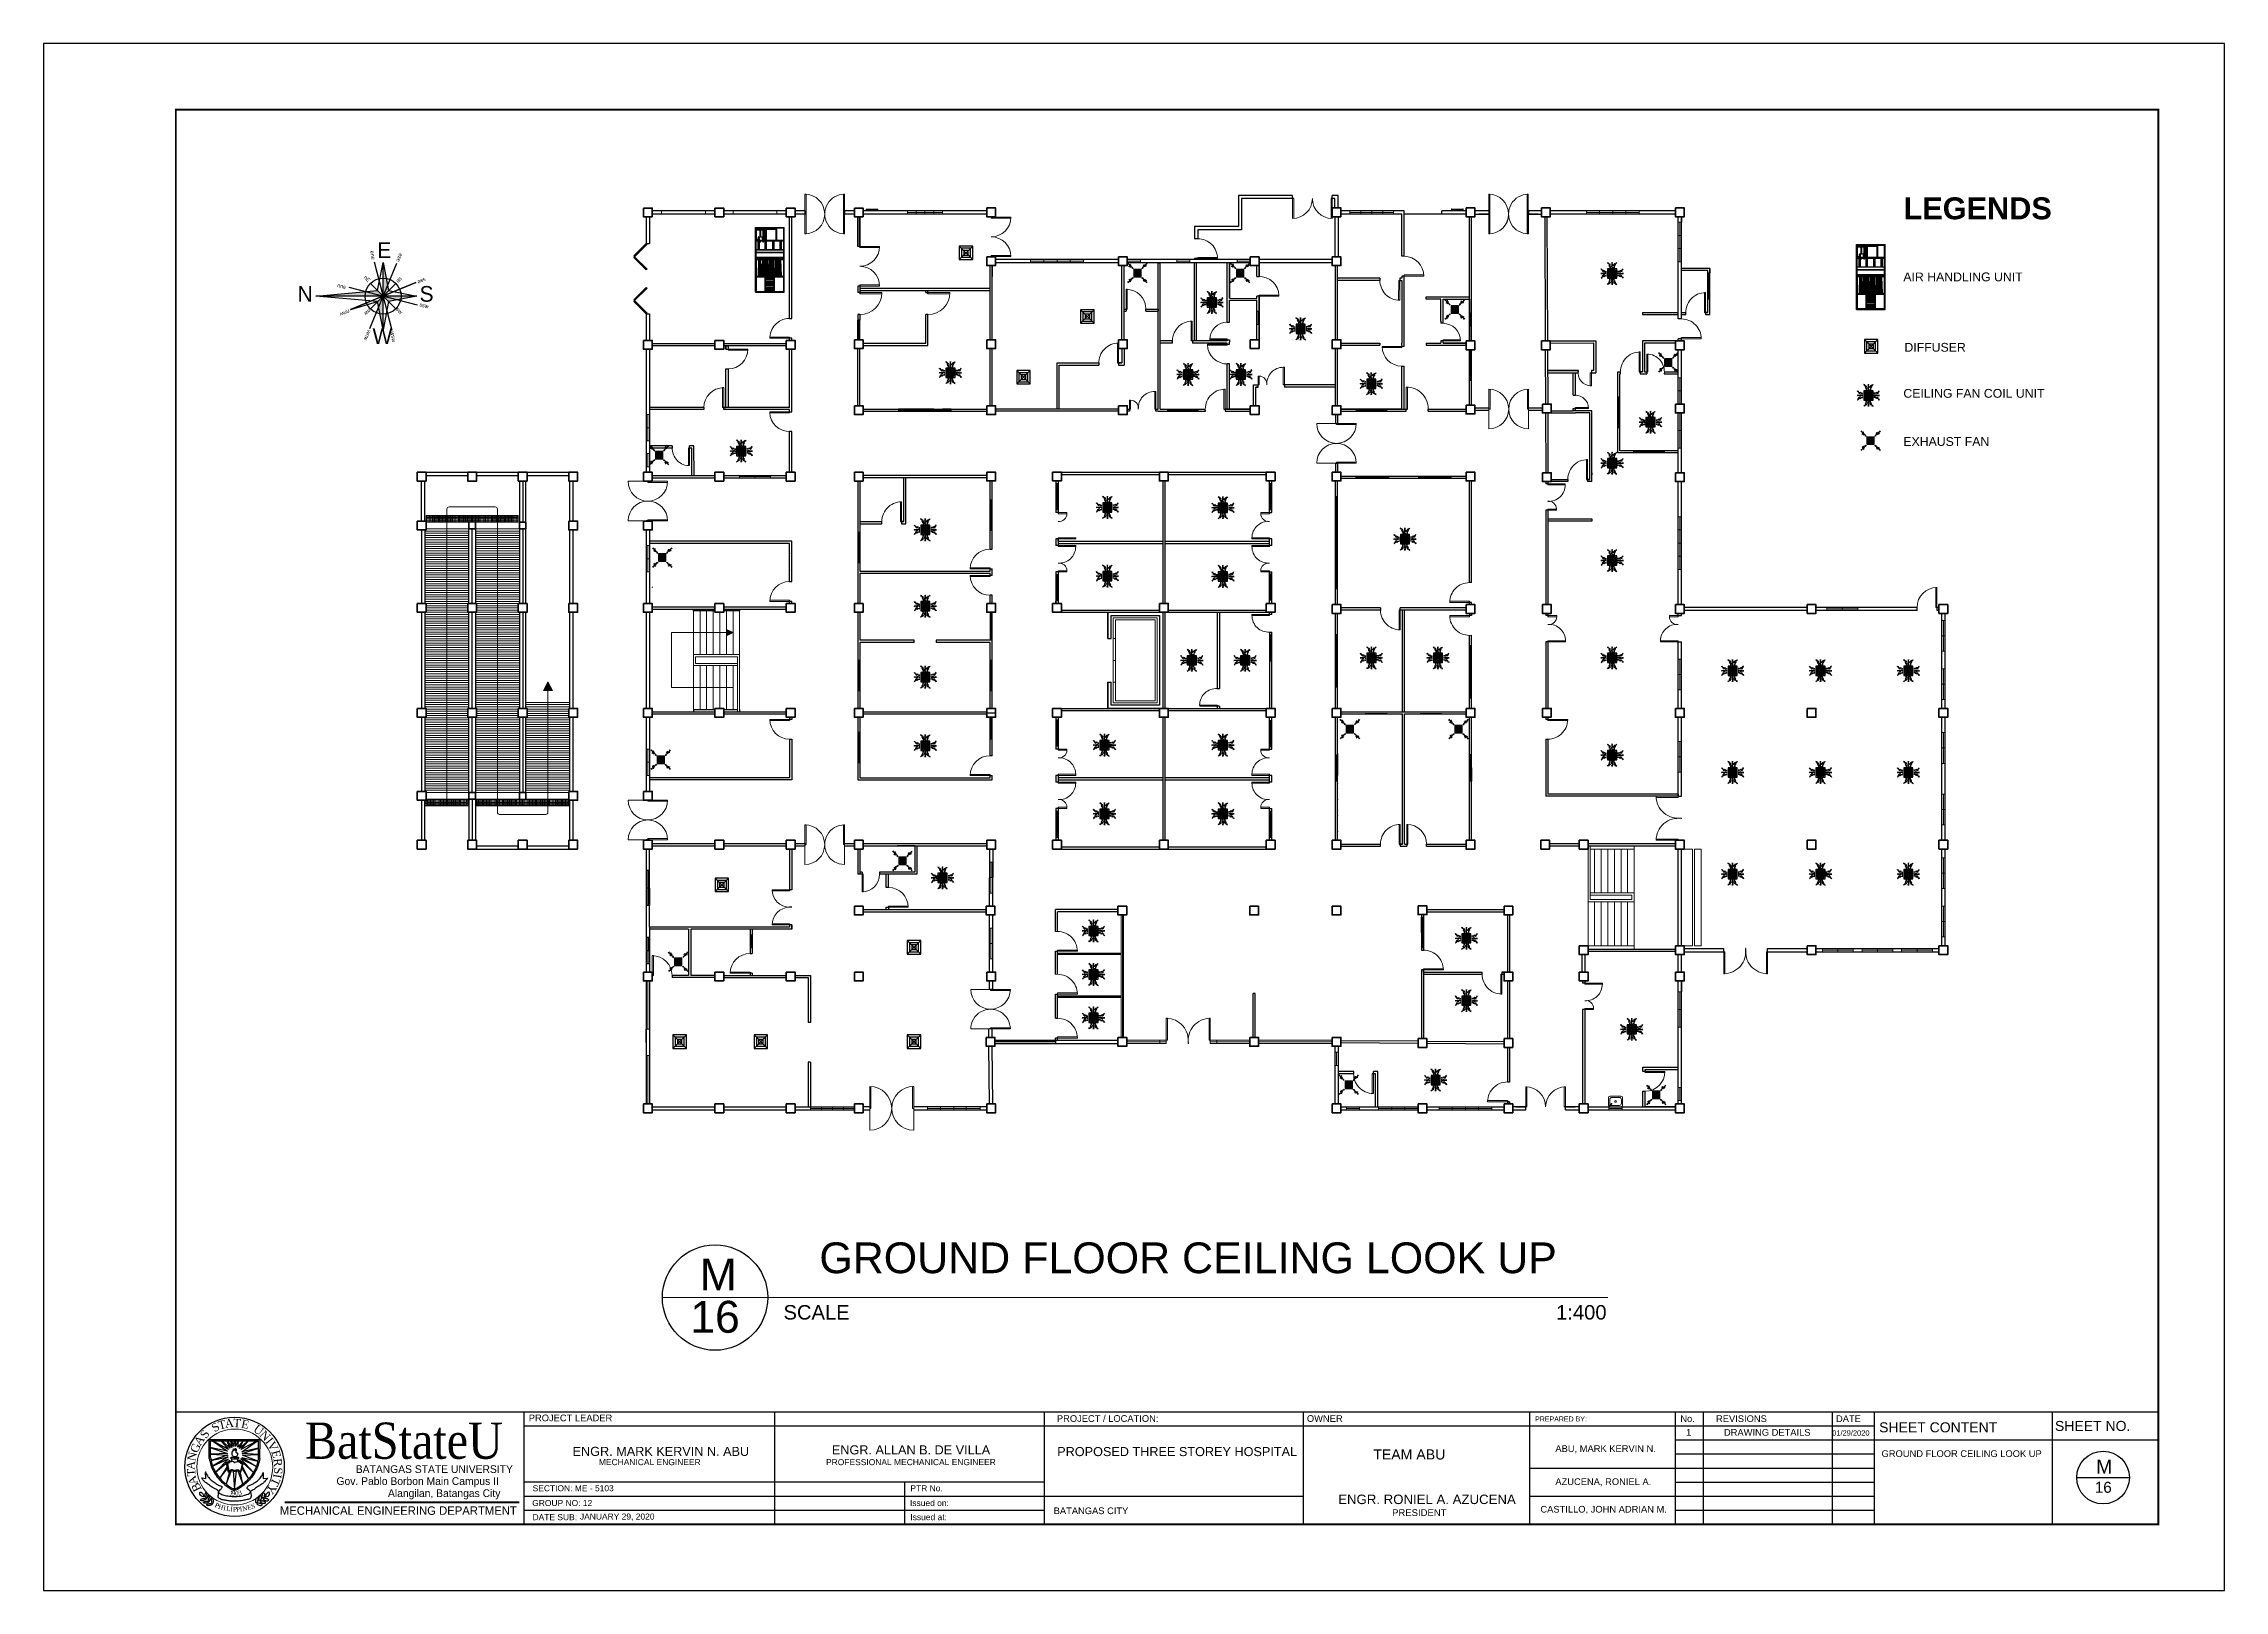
# Model space of a CAD drawing. Header units: millimetres. Extents: x 150 to 360, y 293 to 443.
# Drawn here: x 150.3 to 249.6, y 372.9 to 443.3 of the extents above; entities that cross this region are included whole.
import ezdxf
from ezdxf.enums import TextEntityAlignment as Align

# ---------------------------------------------------------------- set-up
doc = ezdxf.new("R2010")
doc.units = ezdxf.units.MM
doc.header["$MEASUREMENT"] = 0
for name, color, linetype in [('.1', 1, 'Continuous'), ('AIR', 7, 'Continuous'), ('diffuser', 7, 'Continuous'), ('EQP', 7, 'Continuous'), ('Legends', 7, 'Continuous'), ('PATHS', 7, 'Continuous'), ('template', 7, 'Continuous')]:
    doc.layers.add(name, color=color, linetype=linetype)
doc.styles.add('arial', font='arial.ttf')
doc.styles.add('CGOTHIC', font='GOTHIC.TTF')
doc.styles.add('GARAMOND', font='GARA.TTF')
doc.styles.get("Standard").update_dxf_attribs({"font": 'arial.ttf'})

msp = doc.modelspace()

# ---------------------------------------------------------------- texts
at = {"color": 0, "linetype": 'ByBlock', "lineweight": 9}
for s, height, p in [('GROUND FLOOR CEILING LOOK UP', 1.4, (185.631, 387.291)), ('SCALE                                                                                                                              1:400', 0.657637, (184, 385.182))]:
    msp.add_text(s, height=height, dxfattribs=at).set_placement(p)
at = {"attachment_point": 1, "style": 'arial'}
for s, insert, char_height in [('M', (180.187, 387.959), 1.452), ('16', (179.756, 386.032), 1.4519)]:
    msp.add_mtext_dynamic_manual_height_columns(s, width=1.87265, gutter_width=1, heights=[0], dxfattribs=dict(at, insert=insert, char_height=char_height))
at = {"layer": 'Legends', "attachment_point": 1}
for s, width, insert, char_height in [('{\\fArial|b1|i0|c0|p34;LEGENDS}', 9.67592, (234.987, 436.255), 1), ('AIR HANDLING UNIT', 11.26859, (234.98, 432.834), 0.4), ('DIFFUSER', 11.26859, (235.028, 429.63), 0.4), ('CEILING FAN COIL UNIT', 11.26859, (234.98, 427.534), 0.4), ('EXHAUST FAN', 11.26859, (234.98, 425.342), 0.4)]:
    msp.add_mtext_dynamic_manual_height_columns(s, width=width, gutter_width=1, heights=[0], dxfattribs=dict(at, insert=insert, char_height=char_height))
at = {"layer": 'template', "width": 1}
for s, height, style, p in [('BatStateU', 1.6503, 'GARAMOND', (166.719, 378.844)), ('BATANGAS STATE UNIVERSITY', 0.35128, 'CGOTHIC', (168.105, 378.198)), ('Gov. Pablo Borbon Main Campus II', 0.35128, 'CGOTHIC', (167.346, 377.653)), ('Alangilan, Batangas City', 0.35128, 'CGOTHIC', (168.554, 377.103))]:
    msp.add_text(s, height=height, dxfattribs=dict(at, style=style)).set_placement(p, align=Align.CENTER)
at = {"layer": 'template', "style": 'arial'}
for s, height, p in [('PROJECT LEADER', 0.30409, (172.405, 380.552)), ('PROJECT / LOCATION:', 0.30402, (196.446, 380.525)), ('PROJECT / LOCATION:', 0.30402, (196.446, 380.525)), ('PROJECT / LOCATION:', 0.30402, (196.446, 380.525)), ('OWNER', 0.304, (207.827, 380.525)), ('PREPARED BY: ', 0.22802, (218.218, 380.542)), ('No.', 0.304, (224.827, 380.517)), ('REVISIONS', 0.304, (226.453, 380.517)), ('DATE', 0.304, (231.914, 380.517)), ('SHEET CONTENT', 0.45603, (233.877, 380.048)), ('SHEET NO.', 0.456, (241.883, 380.111)), ('ENGR. MARK KERVIN N. ABU', 0.41257, (174.399, 378.975)), ('ENGR. ALLAN B. DE VILLA', 0.41257, (186.203, 379.043)), ('PROPOSED THREE STOREY HOSPITAL', 0.41257, (196.461, 378.966)), ('TEAM ABU', 0.4598, (210.847, 378.812)), ('ABU, MARK KERVIN N.', 0.30402, (219.138, 379.154)), ('1', 0.304, (225.09, 379.897)), ('DRAWING DETAILS', 0.30402, (226.813, 379.893)), ('01/29/2020', 0.2432, (231.74, 379.897)), ('GROUND FLOOR CEILING LOOK UP', 0.30402, (233.988, 378.927)), ('MECHANICAL ENGINEER', 0.27505, (175.596, 378.554)), ('PROFESSIONAL MECHANICAL ENGINEER', 0.27505, (185.937, 378.554)), ('M', 0.624, (243.76, 378.174)), ('SECTION: ME - 5103', 0.27505, (172.579, 377.367)), ('PTR No.', 0.275, (189.777, 377.367)), ('AZUCENA, RONIEL A.', 0.30402, (219.138, 377.649)), ('16', 0.4993, (243.692, 377.296)), ('GROUP NO: 12', 0.27505, (172.561, 376.693)), ('DATE SUB:', 0.275, (172.576, 376.05)), ('JANUARY 29, 2020', 0.27505, (174.733, 376.077)), ('Issued on:', 0.275, (189.758, 376.693)), ('Issued at:', 0.275, (189.774, 376.05)), ('BATANGAS CITY', 0.30402, (196.299, 376.325)), ('ENGR. RONIEL A. AZUCENA', 0.43038, (209.252, 376.783)), ('PRESIDENT', 0.3099, (211.705, 376.238)), ('CASTILLO, JOHN ADRIAN M.', 0.30402, (218.458, 376.396))]:
    msp.add_text(s, height=height, dxfattribs=at).set_placement(p)
at = {"layer": 'template', "attachment_point": 1}
for s, insert, char_height, width, rotation in [('{\\fTimes New Roman|b0|i0|c0|p18;S}', (157.908, 380.358), 0.37713, 29.67394, 33.23179), ('{\\fTimes New Roman|b0|i0|c0|p18;T}', (158.224, 380.534), 0.37713, 29.67394, 14.44799), ('{\\fTimes New Roman|b0|i0|c0|p18;A}', (158.547, 380.631), 0.37713, 29.67394, 5.71852), ('{\\fTimes New Roman|b0|i0|c0|p18;T}', (158.963, 380.666), 0.37713, 0.3193, 356.81503), ('{\\fTimes New Roman|b0|i0|c0|p18;E}', (159.36, 380.637), 0.37713, 29.67394, 348.69045), ('{\\fTimes New Roman|b0|i0|c0|p18;U}', (160.052, 380.429), 0.37713, 29.67394, 323.50126), ('{\\fTimes New Roman|b0|i0|c0|p18;G}', (156.97, 379.229), 0.37713, 29.67394, 65.93474), ('{\\fTimes New Roman|b0|i0|c0|p18;A}', (157.134, 379.616), 0.37713, 29.67394, 56.11039), ('{\\fTimes New Roman|b0|i0|c0|p18;S}', (157.409, 379.943), 0.37713, 29.67394, 56.11039), ('{\\fTimes New Roman|b0|i0|c0|p18;N}', (160.388, 380.172), 0.37713, 29.67394, 314.13564), ('{\\fTimes New Roman|b0|i0|c0|p18;I}', (160.689, 379.858), 0.37713, 29.67394, 308.6454), ('{\\fTimes New Roman|b0|i0|c0|p18;V}', (160.82, 379.688), 0.37713, 29.67394, 298.20017), ('{\\fTimes New Roman|b0|i0|c0|p18;E}', (161.045, 379.277), 0.37713, 29.67394, 285.47868), ('{\\fTimes New Roman|b0|i0|c0|p18;A}', (156.815, 378.356), 0.37713, 29.67394, 85.53705), ('{\\fTimes New Roman|b0|i0|c0|p18;T}', (156.866, 378.035), 0.37713, 29.67394, 94.26652), ('{\\fTimes New Roman|b0|i0|c0|p18;N}', (156.846, 378.791), 0.37713, 29.67394, 77.56161), ('{\\fTimes New Roman|b0|i0|c0|p18;R}', (161.153, 378.885), 0.37713, 29.67394, 276.19955), ('{\\fTimes New Roman|b0|i0|c0|p18;S}', (161.2, 378.443), 0.37713, 29.67394, 266.05857), ('{\\fTimes New Roman|b0|i0|c0|p18;A}', (157, 377.603), 0.37713, 29.67394, 110.36673), ('{\\fTimes New Roman|b0|i0|c0|p18;B}', (157.182, 377.297), 0.37713, 29.67394, 115.18408), ('{\\fTimes New Roman|b0|i0|c0|p18;1}', (158.799, 377.402), 0.21119, 29.67394, 350.69674), ('{\\fTimes New Roman|b0|i0|c0|p18;9}', (158.88, 377.38), 0.21119, 29.67394, 359.89652), ('{\\fTimes New Roman|b0|i0|c0|p18;0}', (159.037, 377.376), 0.21119, 29.67394, 359.89652), ('{\\fTimes New Roman|b0|i0|c0|p18;3}', (159.151, 377.378), 0.21119, 29.67394, 14.57269), ('{\\fTimes New Roman|b0|i0|c0|p18;Y}', (160.961, 377.521), 0.37713, 29.67394, 237.49398), ('{\\fTimes New Roman|b0|i0|c0|p18;T}', (161.111, 377.873), 0.37713, 29.67394, 245.97799), ('{\\fTimes New Roman|b0|i0|c0|p18;I}', (161.158, 378.117), 0.37713, 29.67394, 259.8108), ('{\\fTimes New Roman|b0|i0|c0|p18;P}', (158.177, 376.858), 0.21119, 29.67394, 333.24497), ('{\\fTimes New Roman|b0|i0|c0|p18;P}', (158.183, 376.858), 0.21119, 29.67394, 333.24497), ('{\\fTimes New Roman|b0|i0|c0|p18;H}', (158.309, 376.783), 0.21119, 29.67394, 342.36893), ('{\\fTimes New Roman|b0|i0|c0|p18;I}', (158.524, 376.713), 0.21119, 29.67394, 350.74463), ('{\\fTimes New Roman|b0|i0|c0|p18;L}', (158.655, 376.694), 0.21119, 29.67394, 350.69674), ('{\\fTimes New Roman|b0|i0|c0|p18;I}', (158.831, 376.661), 0.21119, 29.67394, 357.83253), ('{\\fTimes New Roman|b0|i0|c0|p18;P}', (158.937, 376.651), 0.21119, 29.67394, 359.89652), ('{\\fTimes New Roman|b0|i0|c0|p18;P}', (159.07, 376.644), 0.21119, 29.67394, 7.51618), ('{\\fTimes New Roman|b0|i0|c0|p18;I}', (159.231, 376.652), 0.21119, 29.67394, 9.03911), ('{\\fTimes New Roman|b0|i0|c0|p18;N}', (159.34, 376.662), 0.21119, 29.67394, 12.92447), ('{\\fTimes New Roman|b0|i0|c0|p18;E}', (159.563, 376.718), 0.21119, 29.67394, 14.57269), ('{\\fTimes New Roman|b0|i0|c0|p18;S}', (159.742, 376.769), 0.21119, 29.67394, 14.57269)]:
    msp.add_mtext(s, dxfattribs=dict(at, insert=insert, char_height=char_height, width=width, rotation=rotation))
at = {"layer": 'template', "linetype": 'Continuous', "lineweight": 0, "insert": (161.074, 376.678), "char_height": 0.38403, "width": 12.18966, "attachment_point": 1}
msp.add_mtext('{\\fCentury Gothic|b0|i0|c0|p34;\\C7;MECHANICAL ENGINEERING DEPARTMENT}', dxfattribs=at)

# ---------------------------------------------------------------- blocks, each defined once
blk = doc.blocks.new('GRILL-C-IN')
at = {"layer": 'AIR', "ltscale": 3}
for p, q in [((-0.62, 0.6), (-0.67, 0.65)), ((-0.6, 0.62), (-0.65, 0.67)), ((-0.64, 0.64), (-0.3, 0.3)), ((0.64, 0.64), (0.3, 0.3)), ((0.6, 0.62), (0.65, 0.67)), ((0.62, 0.6), (0.67, 0.65)), ((-0.62, -0.6), (-0.67, -0.65)), ((-0.6, -0.62), (-0.65, -0.67)), ((-0.64, -0.64), (-0.3, -0.3)), ((0.64, -0.64), (0.3, -0.3)), ((0.6, -0.62), (0.65, -0.67)), ((0.62, -0.6), (0.67, -0.65))]:
    blk.add_line(p, q, dxfattribs=at)
at = {"layer": 'AIR'}
for p, q in [((-0.19, 0.19), (0.19, -0.19)), ((0.19, 0.19), (-0.19, -0.19))]:
    blk.add_line(p, q, dxfattribs=at)
at = {"layer": 'AIR', "ltscale": 3}
for points in [[(-0.36, 0.39), (-0.39, 0.36), (-0.3, 0.3)], [(0.39, 0.36), (0.36, 0.39), (0.3, 0.3)], [(-0.36, -0.39), (-0.39, -0.36), (-0.3, -0.3)], [(0.39, -0.36), (0.36, -0.39), (0.3, -0.3)]]:
    blk.add_lwpolyline(points, close=True, dxfattribs=at)
at = {"layer": 'AIR'}
for points in [[(-0.25, -0.25), (0.25, -0.25), (0.25, 0.25), (-0.25, 0.25)], [(-0.19, -0.19), (0.19, -0.19), (0.19, 0.19), (-0.19, 0.19)], [(-0.12, -0.12), (0.12, -0.12), (0.12, 0.12), (-0.12, 0.12)], [(-0.06, -0.06), (0.06, -0.06), (0.06, 0.06), (-0.06, 0.06)]]:
    blk.add_lwpolyline(points, close=True, dxfattribs=at)
at = {"layer": 'AIR', "ltscale": 3}
for points in [[(-0.44, 0.44), (-0.51, 0.4), (-0.43, 0.51), (-0.57, 0.43), (-0.48, 0.6), (-0.56, 0.56)], [(0.44, 0.44), (0.4, 0.51), (0.51, 0.43), (0.43, 0.57), (0.6, 0.48), (0.56, 0.56)], [(-0.44, -0.44), (-0.51, -0.4), (-0.43, -0.51), (-0.57, -0.43), (-0.48, -0.6), (-0.56, -0.56)], [(0.44, -0.44), (0.4, -0.51), (0.51, -0.43), (0.43, -0.57), (0.6, -0.48), (0.56, -0.56)]]:
    blk.add_spline(points, degree=3, dxfattribs=at)
for points in [[(-0.3, 0.3), (-0.36, 0.39), (-0.39, 0.36)], [(0.3, 0.3), (0.39, 0.36), (0.36, 0.39)], [(-0.3, -0.3), (-0.36, -0.39), (-0.39, -0.36)], [(0.3, -0.3), (0.39, -0.36), (0.36, -0.39)]]:
    blk.add_solid(points, dxfattribs=at)
blk = doc.blocks.new('AC-S-12')
at = {"layer": 'diffuser'}
for p, q in [((-0.15, 0.15), (0.15, -0.15)), ((0.15, 0.15), (-0.15, -0.15)), ((-0.15, 0.15), (-0.15, -0.15)), ((0.15, 0.15), (-0.15, 0.15)), ((-0.1, 0.1), (-0.1, -0.1)), ((0.1, 0.1), (-0.1, 0.1)), ((-0.05, 0.05), (-0.05, -0.05)), ((0.05, 0.05), (-0.05, 0.05)), ((0.05, -0.05), (0.05, 0.05)), ((0.1, -0.1), (0.1, 0.1)), ((0.15, -0.15), (0.15, 0.15)), ((-0.15, -0.15), (0.15, -0.15)), ((-0.1, -0.1), (0.1, -0.1)), ((-0.05, -0.05), (0.05, -0.05))]:
    blk.add_line(p, q, dxfattribs=at)
for points in [[(-0.358, 0.358, 0, 0.0447, 0), (-0.295, 0.295, 0, 0, 0), (-0.15, 0.15, 0, 0, 0)], [(0.358, 0.358, 0, 0.0447, 0), (0.295, 0.295, 0, 0, 0), (0.15, 0.15, 0, 0, 0)], [(-0.358, -0.358, 0, 0.0447, 0), (-0.295, -0.295, 0, 0, 0), (-0.15, -0.15, 0, 0, 0)], [(0.358, -0.358, 0, 0.0447, 0), (0.295, -0.295, 0, 0, 0), (0.15, -0.15, 0, 0, 0)]]:
    blk.add_lwpolyline(points, format="xyseb", dxfattribs=at)
blk = doc.blocks.new('fcu')
at = {"layer": 'diffuser', "xscale": 2.052644456280903, "yscale": 2.052644456280903, "zscale": 2.052644456280903}
blk.add_blockref('AC-S-12', (0, 0), dxfattribs=at)
blk = doc.blocks.new('FCU-13000P (CASSETTE SPLIT)')
at = {"layer": 'AIR', "ltscale": 3}
for p, q in [((-0.52, 0), (-1, 0)), ((-0.56, 0.19), (-0.49, 0.19)), ((-0.56, 0.16), (-0.49, 0.16)), ((-0.56, 0.02), (-0.49, 0.02)), ((-0.19, 0.56), (-0.19, 0.49)), ((-0.16, 0.56), (-0.16, 0.49)), ((-0.02, 0.56), (-0.02, 0.49)), ((0, 0.52), (0, 1)), ((0.02, 0.56), (0.02, 0.49)), ((0.16, 0.56), (0.16, 0.49)), ((0.19, 0.56), (0.19, 0.49)), ((0.56, 0.19), (0.49, 0.19)), ((0.56, 0.16), (0.49, 0.16)), ((0.56, 0.02), (0.49, 0.02)), ((0.52, 0), (1, 0)), ((-0.56, -0.02), (-0.49, -0.02)), ((-0.56, -0.16), (-0.49, -0.16)), ((-0.56, -0.19), (-0.49, -0.19)), ((-0.19, -0.56), (-0.19, -0.49)), ((-0.16, -0.56), (-0.16, -0.49)), ((-0.02, -0.56), (-0.02, -0.49)), ((0, -0.52), (0, -1)), ((0.02, -0.56), (0.02, -0.49)), ((0.16, -0.56), (0.16, -0.49)), ((0.19, -0.56), (0.19, -0.49)), ((0.56, -0.02), (0.49, -0.02)), ((0.56, -0.16), (0.49, -0.16)), ((0.56, -0.19), (0.49, -0.19))]:
    blk.add_line(p, q, dxfattribs=at)
at = {"layer": 'AIR'}
for p, q in [((0.3, -0.3), (-0.3, 0.3)), ((0.3, 0.3), (-0.3, -0.3))]:
    blk.add_line(p, q, dxfattribs=at)
at = {"layer": 'AIR', "ltscale": 3}
for points in [[(-0.89, 0.02), (-0.89, -0.02), (-1, 0)], [(-0.89, 0.34), (-0.93, 0.31), (-0.97, 0.42)], [(-0.34, 0.89), (-0.31, 0.93), (-0.42, 0.97)], [(-0.02, 0.89), (0.02, 0.89), (0, 1)], [(0.34, 0.89), (0.31, 0.93), (0.42, 0.97)], [(0.89, 0.34), (0.93, 0.31), (0.97, 0.42)], [(0.89, 0.02), (0.89, -0.02), (1, 0)], [(-0.89, -0.34), (-0.93, -0.31), (-0.97, -0.42)], [(-0.34, -0.89), (-0.31, -0.93), (-0.42, -0.97)], [(-0.02, -0.89), (0.02, -0.89), (0, -1)], [(0.34, -0.89), (0.31, -0.93), (0.42, -0.97)], [(0.89, -0.34), (0.93, -0.31), (0.97, -0.42)]]:
    blk.add_lwpolyline(points, close=True, dxfattribs=at)
at = {"layer": 'AIR'}
for points in [[(-0.91, 0.32, 0.171809), (-0.56, 0.18), (-0.52, 0.18)], [(-0.32, 0.91, -0.171809), (-0.18, 0.56), (-0.18, 0.52)], [(0.32, 0.91, 0.171809), (0.18, 0.56), (0.18, 0.52)], [(0.91, 0.32, -0.171809), (0.56, 0.18), (0.52, 0.18)], [(-0.91, -0.32, -0.171809), (-0.56, -0.18), (-0.52, -0.18)], [(-0.32, -0.91, 0.171809), (-0.18, -0.56), (-0.18, -0.52)], [(0.32, -0.91, -0.171809), (0.18, -0.56), (0.18, -0.52)], [(0.91, -0.32, 0.171809), (0.56, -0.18), (0.52, -0.18)]]:
    blk.add_lwpolyline(points, format="xyb", dxfattribs=at)
for points in [[(-0.41, -0.41), (0.41, -0.41), (0.41, 0.41), (-0.41, 0.41)], [(-0.37, 0.31), (-0.35, 0.31), (-0.35, -0.31), (-0.37, -0.31)], [(-0.31, 0.37), (0.31, 0.37), (0.31, 0.35), (-0.31, 0.35)], [(-0.26, -0.26), (0.26, -0.26), (0.26, 0.26), (-0.26, 0.26)], [(-0.21, -0.21), (0.21, -0.21), (0.21, 0.21), (-0.21, 0.21)], [(-0.16, -0.16), (0.16, -0.16), (0.16, 0.16), (-0.16, 0.16)], [(-0.11, -0.11), (0.11, -0.11), (0.11, 0.11), (-0.11, 0.11)], [(-0.06, -0.06), (0.06, -0.06), (0.06, 0.06), (-0.06, 0.06)], [(0.37, 0.31), (0.35, 0.31), (0.35, -0.31), (0.37, -0.31)], [(-0.31, -0.37), (0.31, -0.37), (0.31, -0.35), (-0.31, -0.35)]]:
    blk.add_lwpolyline(points, close=True, dxfattribs=at)
blk.add_lwpolyline([(-0.26, -0.31), (0.26, -0.31, 0.414214), (0.31, -0.26), (0.31, 0.26, 0.414214), (0.26, 0.31), (-0.26, 0.31, 0.414214), (-0.31, 0.26), (-0.31, -0.26, 0.414214)], format="xyb", close=True, dxfattribs=at)
at = {"layer": 'AIR', "ltscale": 3}
for points in [[(-0.84, 0.27), (-0.85, 0.23), (-0.88, 0.13), (-0.7, 0.42), (-0.9, 0), (-0.65, 0.36), (-0.68, 0.24), (-0.69, 0.2)], [(-0.27, 0.84), (-0.23, 0.85), (-0.13, 0.88), (-0.42, 0.7), (0, 0.9), (-0.36, 0.65), (-0.24, 0.68), (-0.2, 0.69)], [(0.27, 0.84), (0.23, 0.85), (0.13, 0.88), (0.42, 0.7), (0, 0.9), (0.36, 0.65), (0.24, 0.68), (0.2, 0.69)], [(0.84, 0.27), (0.85, 0.23), (0.88, 0.13), (0.7, 0.42), (0.9, 0), (0.65, 0.36), (0.68, 0.24), (0.69, 0.2)], [(-0.84, -0.27), (-0.85, -0.23), (-0.88, -0.13), (-0.7, -0.42), (-0.9, 0), (-0.65, -0.36), (-0.68, -0.24), (-0.69, -0.2)], [(-0.27, -0.84), (-0.23, -0.85), (-0.13, -0.88), (-0.42, -0.7), (0, -0.9), (-0.36, -0.65), (-0.24, -0.68), (-0.2, -0.69)], [(0.27, -0.84), (0.23, -0.85), (0.13, -0.88), (0.42, -0.7), (0, -0.9), (0.36, -0.65), (0.24, -0.68), (0.2, -0.69)], [(0.84, -0.27), (0.85, -0.23), (0.88, -0.13), (0.7, -0.42), (0.9, 0), (0.65, -0.36), (0.68, -0.24), (0.69, -0.2)]]:
    blk.add_open_spline(points, degree=3, knots=[0.0032834, 0.0032834, 0.0032834, 0.0032834, 0.0712567, 0.1924075, 0.3347111, 0.5062145, 0.5813292, 0.5813292, 0.5813292, 0.5813292], dxfattribs=at)
for points in [[(-0.8, 0), (-0.78, -0.08), (-0.75, 0.06), (-0.72, -0.1), (-0.66, 0.09), (-0.63, 0)], [(0, 0.8), (0.08, 0.78), (-0.06, 0.75), (0.1, 0.72), (-0.09, 0.66), (0, 0.63)], [(0.8, 0), (0.78, -0.08), (0.75, 0.06), (0.72, -0.1), (0.66, 0.09), (0.63, 0)], [(0, -0.8), (0.08, -0.78), (-0.06, -0.75), (0.1, -0.72), (-0.09, -0.66), (0, -0.63)]]:
    blk.add_spline(points, degree=3, dxfattribs=at)
for points in [[(-1, 0), (-0.89, 0.02), (-0.89, -0.02)], [(-0.97, 0.42), (-0.89, 0.34), (-0.93, 0.31)], [(-0.42, 0.97), (-0.34, 0.89), (-0.31, 0.93)], [(0, 1), (-0.02, 0.89), (0.02, 0.89)], [(0.42, 0.97), (0.34, 0.89), (0.31, 0.93)], [(0.97, 0.42), (0.89, 0.34), (0.93, 0.31)], [(1, 0), (0.89, 0.02), (0.89, -0.02)], [(-0.97, -0.42), (-0.89, -0.34), (-0.93, -0.31)], [(-0.42, -0.97), (-0.34, -0.89), (-0.31, -0.93)], [(0, -1), (-0.02, -0.89), (0.02, -0.89)], [(0.42, -0.97), (0.34, -0.89), (0.31, -0.93)], [(0.97, -0.42), (0.89, -0.34), (0.93, -0.31)]]:
    blk.add_solid(points, dxfattribs=at)
blk = doc.blocks.new('A$C4B4E3A78')
at = {"layer": 'PATHS'}
h = blk.add_hatch(color=7, dxfattribs=at)
h.paths.add_polyline_path([(0, 0.334, -0.044061), (0.059, 0.329), (0, 0.626)])
h.paths.add_polyline_path([(0, 0), (0.103, 0.103), (0.059, 0.329, 0.044061), (0, 0.334)])
h.paths.add_polyline_path([(0.334, 0, -0.044061), (0.329, -0.059), (0.626, 0)])
h.paths.add_polyline_path([(0, 0), (0.103, -0.103), (0.329, -0.059, 0.044061), (0.334, 0)])
h.paths.add_polyline_path([(0, -0.334, -0.044061), (-0.059, -0.329), (0, -0.626)])
h.paths.add_polyline_path([(0, 0), (-0.103, -0.103), (-0.059, -0.329, 0.044061), (0, -0.334)])
h.paths.add_polyline_path([(-0.334, 0, -0.063049), (-0.324, 0.083), (-1.249, 0)])
h.paths.add_polyline_path([(-0.324, 0.083, 0.063049), (-0.334, 0), (0, 0), (-0.103, 0.103)])
at = {"layer": 'PATHS', "color": 7}
for p, q in [((0.251, 0.606), (-0.251, -0.606)), ((-0.165, 0.635), (0.165, -0.635)), ((-0.103, 0.103), (0, 0.626)), ((0, -0.626), (0, 0.626)), ((0, 0.626), (0.103, 0.103)), ((-1.249, 0), (-0.103, 0.103)), ((-0.635, 0.165), (0.635, -0.165)), ((0.606, 0.251), (-0.606, -0.251)), ((-0.606, -0.251), (0.606, 0.251)), ((0, 0), (-0.236, 0.236)), ((0, 0), (0.236, 0.236)), ((0.103, 0.103), (0.626, 0)), ((0.626, 0), (-1.249, 0)), ((-0.103, -0.103), (-1.249, 0)), ((-0.6, -0.249), (-0.103, -0.103)), ((0, 0), (-0.236, -0.236)), ((0, -0.626), (-0.103, -0.103)), ((0, 0), (0.236, -0.236)), ((0.103, -0.103), (0, -0.626)), ((0.626, 0), (0.103, -0.103))]:
    blk.add_line(p, q, dxfattribs=at)
blk.add_circle((0, 0), 0.334, dxfattribs=at)
at = {"layer": 'PATHS', "color": 7, "char_height": 0.0729, "width": 0.15156}
for s, insert, attachment_point, rotation in [('{\\fAlgerian|b0|i0|c0|p82;ene}', (-0.242, 0.839), 7, 278.5552), ('{\\fAlgerian|b0|i0|c0|p82;ese}', (0.372, 0.775), 1, 247.5), ('{\\fAlgerian|b0|i0|c0|p82;nne}', (-0.84, 0.242), 1, 345.4238), ('{\\fAlgerian|b0|i0|c0|p82;nE}', (-0.315, 0.39), 1, 315), ('{\\fAlgerian|b0|i0|c0|p82;se}', (0.367, 0.307), 1, 225), ('{\\fAlgerian|b0|i0|c0|p82;sse}', (0.804, 0.276), 1, 202.5), ('{\\fAlgerian|b0|i0|c0|p82;nnw}', (-0.611, -0.311), 1, 202.5), ('{\\fAlgerian|b0|i0|c0|p82;nw}', (-0.217, -0.276), 1, 225), ('{\\fAlgerian|b0|i0|c0|p82;sw}', (0.284, -0.202), 1, 315), ('{\\fAlgerian|b0|i0|c0|p82;ssw}', (0.687, -0.117), 1, 345.4238), ('{\\fAlgerian|b0|i0|c0|p82;wnw}', (-0.219, -0.651), 1, 247.5), ('{\\fAlgerian|b0|i0|c0|p82;wsw}', (0.136, -0.665), 7, 278.5552)]:
    blk.add_mtext(s, dxfattribs=dict(at, insert=insert, attachment_point=attachment_point, rotation=rotation))
at = {"layer": 'PATHS', "color": 7, "char_height": 0.2916, "width": 0.60625, "attachment_point": 1}
for s, insert in [('{\\fAlgerian|b0|i0|c0|p82;E}', (-0.11, 1.001)), ('{\\fAlgerian|b0|i0|c0|p82;N}', (-1.591, 0.187)), ('{\\fAlgerian|b0|i0|c0|p82;S}', (0.678, 0.187)), ('{\\fAlgerian|b0|i0|c0|p82;W}', (-0.197, -0.598))]:
    blk.add_mtext(s, dxfattribs=dict(at, insert=insert))

# ---------------------------------------------------------------- hatches: boundary and pattern name
at = {"layer": 'EQP'}
for points in [[(183.215, 434.845), (183.653, 434.845), (183.653, 434.818), (183.215, 434.818)], [(183.186, 434.636), (183.186, 434.328), (183.167, 434.328), (183.167, 434.636)], [(233.307, 433.853), (233.307, 433.545), (233.287, 433.545), (233.287, 433.853)], [(233.335, 434.062), (233.773, 434.062), (233.773, 434.035), (233.335, 434.035)]]:
    msp.add_hatch(color=256, dxfattribs=at).paths.add_polyline_path(points)

# ---------------------------------------------------------------- linework, layer by layer
at = {"layer": '.1', "color": 0}
msp.add_line((249.594, 443.251), (150.318, 443.251), dxfattribs=at)
at = {"color": 8, "lineweight": 13}
for p, q in [((184.977, 435.495), (184.977, 436.395)), ((184.977, 436.395), (185.027, 436.395)), ((185.027, 436.395), (185.027, 435.495)), ((186.777, 436.395), (186.727, 436.395)), ((186.727, 436.395), (186.727, 435.495)), ((186.777, 435.495), (186.777, 436.395)), ((207.177, 435.295), (207.177, 436.195)), ((207.177, 436.195), (207.227, 436.195)), ((207.227, 436.195), (207.227, 435.295)), ((208.927, 435.295), (208.927, 436.195)), ((208.927, 436.195), (208.977, 436.195)), ((208.977, 436.195), (208.977, 435.295)), ((216.107, 435.496), (216.107, 436.396)), ((216.107, 436.396), (216.157, 436.396)), ((216.157, 436.396), (216.158, 435.495)), ((217.907, 436.396), (217.857, 436.396)), ((217.857, 436.396), (217.858, 435.496)), ((217.907, 435.496), (217.907, 436.396)), ((184.977, 435.495), (184.977, 434.595)), ((184.977, 435.495), (185.027, 435.495)), ((185.027, 435.495), (184.977, 435.495)), ((184.977, 435.444), (184.977, 434.594)), ((185.027, 434.595), (185.027, 435.495)), ((186.727, 434.595), (186.727, 435.495)), ((186.727, 435.495), (186.777, 435.495)), ((186.727, 435.495), (186.777, 435.495)), ((186.777, 435.545), (186.777, 435.445)), ((186.777, 435.495), (186.777, 434.595)), ((186.777, 435.445), (186.777, 434.595)), ((193.402, 435.37), (193.402, 435.358)), ((193.402, 435.358), (193.452, 435.358)), ((193.452, 435.358), (194.352, 435.358)), ((193.452, 435.308), (193.452, 435.358)), ((194.352, 435.308), (193.452, 435.308)), ((193.502, 435.358), (193.502, 435.37)), ((194.352, 435.358), (194.352, 435.308)), ((216.158, 435.496), (216.107, 435.496)), ((216.107, 435.445), (216.108, 434.595)), ((216.108, 435.495), (216.108, 434.595)), ((216.108, 435.495), (216.158, 435.495)), ((216.158, 434.595), (216.158, 435.495)), ((217.858, 435.496), (217.907, 435.496)), ((217.858, 434.595), (217.858, 435.495)), ((217.858, 435.495), (217.908, 435.495)), ((217.907, 435.545), (217.907, 435.446)), ((217.907, 435.446), (217.907, 434.596)), ((217.908, 435.495), (217.908, 434.595)), ((184.977, 434.595), (185.027, 434.595)), ((186.777, 434.595), (186.727, 434.595)), ((187.477, 434.018), (188.377, 434.018)), ((188.377, 433.968), (187.477, 433.968)), ((188.377, 434.018), (188.377, 433.968)), ((216.108, 434.595), (216.158, 434.595)), ((217.908, 434.595), (217.858, 434.595)), ((193.402, 433.546), (193.402, 433.558)), ((193.402, 433.558), (193.452, 433.558)), ((194.352, 433.608), (193.452, 433.608)), ((193.452, 433.558), (193.452, 433.608)), ((193.452, 433.558), (194.352, 433.558)), ((193.502, 433.546), (193.502, 433.558)), ((194.352, 433.558), (194.352, 433.608)), ((203.757, 433.521), (202.857, 433.521)), ((202.857, 433.471), (203.757, 433.471)), ((188.377, 432.268), (187.477, 432.268)), ((187.477, 432.218), (188.377, 432.218)), ((187.477, 431.918), (188.477, 431.918)), ((188.477, 431.868), (187.477, 431.868)), ((188.377, 432.218), (188.377, 432.268)), ((188.477, 431.918), (188.477, 431.868)), ((190.577, 431.918), (191.577, 431.918)), ((191.577, 431.868), (190.577, 431.868)), ((199.602, 431.171), (199.602, 432.071)), ((199.602, 432.071), (199.652, 432.071)), ((199.652, 432.071), (199.652, 431.171)), ((212.002, 431.571), (212.011, 432.471)), ((212.011, 432.471), (212.052, 432.471)), ((212.052, 432.471), (212.052, 431.571)), ((213.152, 432.721), (212.252, 432.721)), ((212.252, 432.721), (212.252, 432.671)), ((212.252, 432.671), (213.152, 432.671)), ((213.152, 432.671), (213.152, 432.721)), ((225.977, 431.92), (225.927, 431.92)), ((225.927, 431.92), (225.927, 431.02)), ((225.977, 431.02), (225.977, 431.92)), ((206.552, 431.808), (205.652, 431.808)), ((205.652, 431.758), (206.552, 431.758)), ((206.552, 431.758), (206.552, 431.808)), ((212.052, 431.571), (212.002, 431.571)), ((183.377, 429.893), (184.277, 429.893)), ((183.377, 429.843), (183.377, 429.893)), ((202.607, 430.621), (202.557, 430.621)), ((202.557, 430.621), (202.557, 429.721)), ((202.607, 429.721), (202.607, 430.621)), ((225.777, 429.87), (224.877, 429.87)), ((225.777, 429.82), (225.777, 429.87)), ((181.477, 429.343), (182.377, 429.343)), ((182.377, 429.293), (181.477, 429.293)), ((182.377, 429.343), (182.377, 429.293)), ((184.277, 429.843), (183.377, 429.843)), ((199.252, 429.621), (199.202, 429.621)), ((199.202, 429.621), (199.202, 428.721)), ((199.252, 428.721), (199.252, 429.621)), ((202.657, 429.721), (202.557, 429.721)), ((204.202, 429.571), (203.302, 429.571)), ((203.302, 429.571), (203.303, 429.521)), ((203.302, 429.521), (204.202, 429.521)), ((203.402, 429.821), (204.202, 429.821)), ((204.202, 429.771), (203.402, 429.771)), ((204.202, 429.771), (204.202, 429.821)), ((204.202, 429.521), (204.202, 429.571)), ((212.152, 429.471), (211.252, 429.471)), ((211.252, 429.471), (211.252, 429.421)), ((211.252, 429.421), (212.152, 429.421)), ((212.152, 429.421), (212.152, 429.521)), ((212.152, 429.471), (212.152, 429.421)), ((214.027, 429.721), (214.027, 429.771)), ((214.827, 429.771), (214.027, 429.771)), ((214.027, 429.721), (214.827, 429.721)), ((214.827, 429.721), (214.827, 429.771)), ((223.002, 429.22), (222.952, 429.22)), ((222.952, 429.22), (222.952, 428.32)), ((223.002, 428.32), (223.002, 429.22)), ((223.302, 428.32), (223.302, 429.12)), ((223.302, 429.12), (223.352, 429.12)), ((223.352, 429.12), (223.352, 428.32)), ((224.877, 429.82), (225.777, 429.82)), ((220.777, 428.27), (220.727, 428.27)), ((220.727, 427.67), (220.727, 428.27)), ((220.777, 428.27), (220.777, 427.67)), ((223.352, 428.32), (223.302, 428.32)), ((181.227, 427.593), (181.227, 426.693)), ((181.277, 427.593), (181.227, 427.593)), ((181.277, 426.693), (181.277, 427.593)), ((204.101, 427.521), (204.051, 427.521)), ((204.051, 427.521), (204.051, 426.621)), ((204.101, 426.621), (204.101, 427.521)), ((212.352, 427.621), (212.402, 427.621)), ((212.352, 426.621), (212.352, 427.621)), ((212.402, 427.621), (212.402, 426.621)), ((216.114, 426.621), (216.114, 427.521)), ((216.164, 427.521), (216.164, 426.621)), ((217.864, 426.621), (217.864, 427.521)), ((217.914, 427.521), (217.914, 426.621)), ((220.777, 427.67), (220.727, 427.67)), ((183.377, 426.493), (183.377, 426.443)), ((184.277, 426.493), (183.377, 426.493)), ((183.377, 426.443), (184.277, 426.443)), ((184.277, 426.443), (184.277, 426.493)), ((209.177, 425.959), (208.277, 425.959)), ((209.177, 425.959), (210.077, 425.959)), ((209.177, 425.909), (209.177, 425.959)), ((210.077, 425.909), (209.177, 425.909)), ((210.077, 425.959), (210.077, 425.909)), ((216.114, 426.571), (216.114, 426.671)), ((216.164, 426.621), (216.114, 426.621)), ((216.114, 426.621), (216.114, 425.721)), ((217.914, 426.621), (217.864, 426.621)), ((217.914, 426.571), (217.914, 426.671)), ((217.914, 426.621), (217.914, 425.721)), ((220.652, 426.695), (220.052, 426.695)), ((220.052, 426.645), (220.652, 426.645)), ((220.652, 426.645), (220.652, 426.695)), ((179.677, 424.043), (179.677, 424.843)), ((179.727, 424.043), (179.677, 424.043)), ((179.727, 424.843), (179.727, 424.043)), ((209.177, 424.159), (208.277, 424.159)), ((209.177, 424.209), (210.077, 424.209)), ((209.177, 424.159), (209.177, 424.209)), ((210.077, 424.159), (209.177, 424.159)), ((210.077, 424.209), (210.077, 424.159)), ((220.602, 424.32), (220.552, 424.32)), ((220.552, 424.32), (220.552, 423.42)), ((220.602, 423.42), (220.602, 424.32)), ((177.827, 423.33), (176.927, 423.33)), ((177.827, 423.33), (178.727, 423.33)), ((177.827, 423.28), (177.827, 423.33)), ((178.727, 423.28), (177.827, 423.28)), ((178.727, 423.33), (178.727, 423.28)), ((220.602, 423.42), (220.552, 423.42)), ((189.377, 422.395), (189.327, 422.395)), ((189.327, 422.395), (189.327, 421.495)), ((189.377, 421.495), (189.377, 422.395)), ((218.802, 422.422), (218.802, 422.42)), ((177.827, 421.53), (176.927, 421.53)), ((177.827, 421.58), (178.727, 421.58)), ((177.827, 421.53), (177.827, 421.58)), ((178.727, 421.53), (177.827, 421.53)), ((178.727, 421.58), (178.727, 421.53)), ((192.502, 419.345), (192.502, 419.395)), ((192.502, 419.395), (193.402, 419.395)), ((193.402, 419.345), (192.502, 419.345)), ((192.502, 419.045), (192.502, 418.995)), ((193.402, 419.045), (192.502, 419.045)), ((192.502, 418.995), (193.402, 418.995)), ((178.002, 418.518), (178.052, 418.518)), ((236.502, 418.495), (236.452, 418.495)), ((236.452, 418.495), (236.452, 417.595)), ((236.502, 417.595), (236.502, 418.495)), ((183.377, 417.918), (184.277, 417.918)), ((183.377, 417.868), (183.377, 417.918)), ((184.277, 417.868), (183.377, 417.868)), ((212.028, 416.57), (212.028, 417.47)), ((212.078, 417.47), (212.078, 416.57)), ((214.327, 417.82), (214.327, 417.87)), ((214.327, 417.87), (215.227, 417.87)), ((215.227, 417.82), (214.327, 417.82)), ((215.227, 417.22), (214.327, 417.22)), ((214.327, 417.22), (214.327, 417.17)), ((214.327, 417.17), (215.227, 417.17)), ((215.227, 417.17), (215.227, 417.32)), ((215.227, 417.22), (215.227, 417.17)), ((212.078, 416.57), (212.028, 416.57)), ((184.277, 412.493), (183.377, 412.493)), ((183.377, 412.493), (183.377, 412.443)), ((183.377, 412.443), (184.277, 412.443)), ((184.277, 412.443), (184.277, 412.493)), ((218.802, 412.497), (219.702, 412.497)), ((219.702, 412.447), (218.802, 412.447)), ((219.702, 412.497), (219.702, 412.447)), ((192.502, 409.993), (193.402, 409.993)), ((192.502, 409.943), (192.502, 409.993)), ((193.402, 409.943), (192.502, 409.943)), ((193.402, 409.993), (193.402, 409.943)), ((177.827, 408.818), (176.927, 408.818)), ((177.827, 408.818), (178.727, 408.818)), ((177.827, 408.768), (177.827, 408.818)), ((178.727, 408.768), (177.827, 408.768)), ((178.727, 408.818), (178.727, 408.768)), ((177.827, 407.068), (178.727, 407.068)), ((177.827, 407.018), (177.827, 407.068)), ((178.727, 407.068), (178.727, 407.018)), ((184.977, 406.794), (184.977, 407.694)), ((184.977, 407.694), (185.027, 407.694)), ((185.027, 407.694), (185.027, 406.794)), ((186.777, 407.694), (186.727, 407.694)), ((186.727, 407.694), (186.727, 406.794)), ((186.777, 406.794), (186.777, 407.694)), ((212.077, 407.718), (212.027, 407.718)), ((212.027, 407.718), (212.027, 406.818)), ((212.077, 406.818), (212.077, 407.718)), ((212.427, 407.718), (212.377, 407.718)), ((212.377, 407.718), (212.377, 406.818)), ((212.427, 406.818), (212.427, 407.718)), ((177.827, 407.018), (176.927, 407.018)), ((178.727, 407.018), (177.827, 407.018)), ((185.027, 406.794), (184.977, 406.794)), ((184.977, 406.743), (184.977, 405.893)), ((185.027, 406.843), (185.027, 406.843)), ((185.871, 406.744), (185.883, 406.744)), ((185.877, 406.844), (185.877, 406.844)), ((185.877, 406.844), (185.877, 406.844)), ((186.727, 406.794), (186.777, 406.794)), ((186.777, 406.844), (186.777, 406.744)), ((186.777, 406.744), (186.777, 405.894)), ((187.577, 405.444), (187.577, 404.644)), ((187.627, 405.444), (187.577, 405.444)), ((187.627, 404.644), (187.627, 405.444)), ((184.277, 404.743), (183.477, 404.743)), ((183.477, 404.743), (183.477, 404.693)), ((183.477, 404.693), (184.277, 404.693)), ((184.277, 404.693), (184.277, 404.743)), ((187.577, 404.644), (187.627, 404.644)), ((183.477, 403.143), (183.477, 403.193)), ((183.477, 403.193), (184.277, 403.193)), ((184.277, 403.143), (183.477, 403.143)), ((184.277, 403.193), (184.277, 403.143)), ((189.677, 403.993), (188.777, 403.993)), ((188.777, 403.993), (188.777, 403.943)), ((188.777, 403.943), (189.677, 403.943)), ((189.677, 403.943), (189.677, 403.993)), ((178.027, 400.843), (178.027, 401.743)), ((178.027, 401.743), (178.077, 401.743)), ((178.077, 401.743), (178.077, 400.843)), ((196.477, 401.943), (196.477, 401.993)), ((197.377, 401.993), (196.477, 401.993)), ((196.477, 401.943), (197.377, 401.943)), ((197.377, 401.943), (197.377, 401.993)), ((213.139, 401.143), (213.139, 401.093)), ((214.039, 401.143), (213.139, 401.143)), ((213.139, 401.093), (214.039, 401.093)), ((214.039, 401.093), (214.039, 401.143)), ((226.802, 401.92), (226.802, 400.92)), ((226.852, 400.92), (226.852, 401.92)), ((228.752, 400.92), (228.752, 401.92)), ((228.802, 401.92), (228.802, 400.92)), ((178.077, 400.843), (178.027, 400.843)), ((181.577, 400.943), (181.577, 400.993)), ((181.577, 400.993), (182.477, 400.993)), ((182.477, 400.943), (181.577, 400.943)), ((182.477, 400.993), (182.477, 400.943)), ((193.359, 400.206), (192.527, 400.206)), ((193.427, 400.206), (194.327, 400.206)), ((193.427, 400.156), (193.427, 400.206)), ((194.327, 400.156), (193.427, 400.156)), ((194.327, 400.206), (194.327, 400.156)), ((216.702, 400.893), (216.652, 400.893)), ((216.652, 399.993), (216.652, 400.893)), ((216.702, 400.893), (216.702, 399.993)), ((226.802, 400.92), (226.852, 400.92)), ((228.802, 400.92), (228.752, 400.92)), ((196.477, 399.993), (196.477, 400.043)), ((197.377, 400.043), (196.477, 400.043)), ((196.477, 399.993), (197.377, 399.993)), ((197.377, 399.993), (197.377, 400.043)), ((216.702, 399.993), (216.652, 399.993)), ((193.377, 398.406), (192.527, 398.406)), ((194.327, 398.456), (193.427, 398.456)), ((193.427, 398.456), (193.427, 398.406)), ((193.427, 398.406), (194.327, 398.406)), ((194.327, 398.406), (194.327, 398.456)), ((201.427, 397.893), (201.427, 398.893)), ((201.427, 398.893), (201.477, 398.893)), ((201.477, 398.893), (201.477, 397.893)), ((203.427, 398.893), (203.377, 398.893)), ((203.377, 398.893), (203.377, 397.893)), ((203.427, 397.893), (203.427, 398.893)), ((196.477, 397.993), (196.477, 398.043)), ((197.377, 398.043), (196.477, 398.043)), ((196.477, 397.993), (197.377, 397.993)), ((197.377, 397.993), (197.377, 398.043)), ((201.477, 397.893), (201.427, 397.893)), ((202.416, 397.743), (202.438, 397.743)), ((203.377, 397.893), (203.427, 397.893)), ((210.802, 395.468), (210.802, 396.368)), ((210.852, 396.368), (210.852, 395.468)), ((223.227, 396.468), (224.127, 396.468)), ((224.127, 396.418), (223.227, 396.418)), ((224.127, 396.468), (224.127, 396.418)), ((187.927, 394.793), (187.927, 395.793)), ((187.977, 395.793), (187.977, 394.793)), ((189.927, 395.793), (189.877, 395.793)), ((189.877, 395.793), (189.877, 394.793)), ((189.927, 394.793), (189.927, 395.793)), ((210.852, 395.468), (210.802, 395.468)), ((216.052, 395.093), (216.052, 395.143)), ((216.052, 395.143), (216.952, 395.143)), ((216.952, 395.093), (216.952, 395.143)), ((217.796, 394.868), (217.796, 395.768)), ((217.796, 395.768), (217.846, 395.768)), ((217.846, 395.768), (217.846, 394.868)), ((219.596, 395.768), (219.546, 395.768)), ((219.546, 395.768), (219.546, 394.868)), ((219.596, 394.868), (219.596, 395.768)), ((187.927, 394.718), (187.927, 394.868)), ((187.977, 394.793), (187.927, 394.793)), ((187.927, 394.793), (187.927, 393.793)), ((189.877, 394.793), (189.927, 394.793)), ((189.927, 394.868), (189.927, 394.718)), ((189.927, 394.793), (189.927, 393.793)), ((216.952, 395.093), (216.052, 395.093)), ((217.846, 394.868), (217.796, 394.868)), ((219.596, 394.868), (219.546, 394.868))]:
    msp.add_line(p, q, dxfattribs=at)
at = {"color": 8, "lineweight": 25}
for p, q in [((207.177, 436.345), (204.707, 436.345)), ((204.707, 436.345), (204.707, 434.921)), ((207.227, 436.195), (204.857, 436.195)), ((204.857, 436.195), (204.857, 434.771)), ((207.177, 436.195), (207.177, 436.345)), ((209.102, 436.195), (208.927, 436.195)), ((209.252, 436.345), (208.977, 436.345)), ((208.977, 436.195), (208.977, 436.345)), ((209.102, 436.195), (209.002, 436.195)), ((209.102, 435.77), (209.102, 436.195)), ((209.252, 435.77), (209.252, 436.345)), ((177.752, 435.368), (177.752, 434.155)), ((177.752, 435.368), (177.752, 434.155)), ((177.902, 435.368), (177.902, 434.155)), ((180.877, 435.645), (178.027, 435.645)), ((180.877, 435.495), (178.027, 435.495)), ((184.127, 435.645), (181.277, 435.645)), ((184.127, 435.495), (181.277, 435.495)), ((184.277, 430.743), (184.277, 435.368)), ((184.377, 430.743), (184.377, 435.368)), ((184.977, 435.645), (184.527, 435.645)), ((184.977, 435.645), (184.527, 435.645)), ((184.977, 435.495), (184.527, 435.495)), ((184.977, 435.645), (184.977, 435.495)), ((187.227, 435.645), (186.777, 435.645)), ((187.227, 435.645), (186.777, 435.645)), ((186.777, 435.645), (186.777, 435.495)), ((187.227, 435.495), (186.777, 435.495)), ((187.377, 434.018), (187.377, 435.368)), ((187.377, 435.368), (187.377, 434.018)), ((187.477, 433.968), (187.477, 435.368)), ((187.477, 435.368), (187.477, 433.968)), ((193.252, 435.645), (187.627, 435.645)), ((193.252, 435.495), (187.627, 435.495)), ((204.707, 434.921), (202.707, 434.921)), ((202.707, 434.921), (202.707, 434.371)), ((209.102, 435.37), (209.102, 433.546)), ((209.252, 435.37), (209.252, 433.546)), ((209.252, 435.158), (209.252, 433.758)), ((212.252, 435.645), (209.377, 435.645)), ((212.152, 435.495), (209.377, 435.495)), ((212.152, 433.571), (212.152, 435.495)), ((212.252, 435.495), (212.252, 435.645)), ((212.252, 433.571), (212.252, 435.495)), ((215.077, 435.645), (213.977, 435.645)), ((213.977, 435.495), (213.977, 435.645)), ((215.077, 435.495), (213.977, 435.495)), ((215.227, 429.72), (215.227, 435.37)), ((215.327, 429.72), (215.327, 435.37)), ((216.108, 435.645), (215.477, 435.645)), ((215.477, 435.495), (216.158, 435.495)), ((216.108, 435.645), (215.658, 435.645)), ((216.108, 435.495), (215.658, 435.495)), ((216.108, 435.645), (216.108, 435.495)), ((217.858, 435.495), (218.502, 435.495)), ((218.358, 435.645), (217.908, 435.645)), ((218.502, 435.645), (217.908, 435.645)), ((217.908, 435.645), (217.908, 435.495)), ((218.358, 435.495), (217.908, 435.495)), ((218.652, 435.37), (218.676, 429.72)), ((218.752, 435.371), (218.776, 429.72)), ((224.602, 435.645), (218.902, 435.645)), ((224.602, 435.495), (218.902, 435.495)), ((224.727, 430.72), (224.727, 435.37)), ((224.877, 430.72), (224.877, 435.37)), ((224.877, 435.37), (224.877, 435.12)), ((177.752, 434.155), (177.902, 434.155)), ((187.477, 434.018), (187.377, 434.018)), ((202.857, 434.371), (202.707, 434.371)), ((204.857, 434.771), (202.857, 434.771)), ((202.857, 434.771), (202.857, 434.371)), ((202.857, 434.771), (202.857, 434.371)), ((193.402, 429.771), (193.402, 433.146)), ((193.402, 432.618), (193.402, 433.146)), ((193.502, 429.771), (193.502, 433.146)), ((193.502, 433.146), (193.502, 432.646)), ((199.252, 433.421), (193.652, 433.421)), ((199.252, 433.271), (193.652, 433.271)), ((199.402, 429.771), (199.402, 433.146)), ((199.502, 429.771), (199.502, 433.146)), ((205.252, 433.421), (199.652, 433.421)), ((205.252, 433.271), (199.652, 433.271)), ((201.052, 426.621), (201.052, 433.271)), ((201.152, 426.621), (201.152, 433.271)), ((202.707, 433.471), (202.707, 433.421)), ((202.857, 433.471), (202.707, 433.471)), ((202.707, 429.721), (202.707, 433.271)), ((202.807, 429.721), (202.807, 433.271)), ((202.857, 433.521), (202.857, 433.421)), ((204.202, 430.571), (204.202, 433.271)), ((204.302, 431.67), (204.302, 433.271)), ((204.302, 433.271), (204.302, 431.671)), ((205.552, 432.658), (205.552, 433.146)), ((208.977, 433.421), (205.652, 433.421)), ((208.977, 433.271), (205.652, 433.271)), ((205.652, 432.658), (205.652, 433.146)), ((205.652, 433.146), (205.652, 432.658)), ((208.977, 433.271), (207.002, 433.271)), ((209.127, 429.771), (209.127, 433.146)), ((209.227, 429.771), (209.227, 433.146)), ((226.177, 433.02), (224.877, 433.02)), ((226.077, 432.92), (224.877, 432.92)), ((226.077, 431.02), (226.077, 432.92)), ((226.177, 430.92), (226.177, 433.02)), ((187.377, 432.218), (187.377, 431.918)), ((187.477, 432.218), (187.377, 432.218)), ((187.477, 431.918), (187.377, 431.918)), ((187.477, 432.268), (187.477, 431.868)), ((187.477, 432.118), (193.402, 432.118)), ((187.477, 432.018), (193.402, 432.018)), ((190.477, 431.918), (190.477, 432.018)), ((190.477, 431.918), (190.577, 431.918)), ((190.577, 431.868), (190.577, 432.018)), ((205.552, 432.658), (205.652, 432.658)), ((211.152, 432.571), (209.227, 432.571)), ((211.152, 432.471), (209.227, 432.471)), ((211.152, 432.571), (211.152, 432.471)), ((212.152, 432.571), (212.052, 432.571)), ((212.052, 432.571), (212.052, 432.471)), ((212.052, 432.471), (212.152, 432.471)), ((212.252, 432.671), (212.152, 432.671)), ((212.152, 432.671), (212.152, 432.571)), ((212.152, 432.671), (212.152, 432.571)), ((212.152, 432.471), (212.152, 429.621)), ((212.252, 429.471), (212.252, 432.671)), ((177.752, 430.955), (177.752, 429.743)), ((177.752, 430.955), (177.752, 429.743)), ((177.752, 430.955), (177.902, 430.955)), ((177.902, 430.955), (177.902, 429.743)), ((187.377, 430.918), (187.377, 430.668)), ((187.477, 430.918), (187.377, 430.918)), ((187.477, 430.918), (187.477, 430.668)), ((190.577, 430.918), (190.477, 430.918)), ((190.477, 429.618), (190.477, 430.918)), ((190.577, 429.518), (190.577, 430.918)), ((199.502, 431.171), (199.652, 431.171)), ((199.502, 431.071), (199.602, 431.071)), ((199.602, 431.171), (199.602, 431.071)), ((200.502, 431.171), (201.052, 431.171)), ((200.502, 431.071), (200.502, 431.171)), ((200.502, 431.071), (201.052, 431.071)), ((204.302, 431.67), (205.552, 431.658)), ((204.302, 430.571), (204.302, 431.571)), ((204.302, 431.571), (205.552, 431.571)), ((205.552, 431.658), (205.552, 431.758)), ((205.652, 431.758), (205.552, 431.758)), ((205.552, 429.771), (205.552, 431.571)), ((205.652, 429.771), (205.652, 431.808)), ((205.652, 431.808), (205.652, 429.771)), ((205.652, 431.658), (205.652, 431.758)), ((205.652, 429.771), (205.652, 431.571)), ((205.652, 431.571), (205.652, 431.071)), ((213.252, 431.621), (213.252, 431.721)), ((213.252, 431.721), (215.227, 431.721)), ((213.927, 431.621), (213.252, 431.621)), ((213.927, 430.621), (213.927, 431.621)), ((214.027, 431.621), (215.227, 431.621)), ((214.027, 430.621), (214.027, 431.621)), ((215.227, 431.621), (215.227, 429.72)), ((223.102, 431.02), (224.727, 431.02)), ((223.102, 431.02), (223.102, 430.921)), ((223.102, 430.921), (224.727, 430.92)), ((224.877, 431.02), (225.077, 431.02)), ((224.877, 430.92), (225.082, 430.92)), ((225.077, 430.92), (225.077, 431.02)), ((225.927, 431.02), (226.077, 431.02)), ((226.077, 431.02), (225.977, 431.02)), ((225.977, 431.02), (225.977, 430.92)), ((225.977, 430.92), (226.177, 430.92)), ((184.277, 429.743), (184.277, 429.893)), ((213.927, 430.621), (213.927, 430.521)), ((214.027, 430.521), (213.927, 430.521)), ((214.027, 430.521), (214.027, 430.621)), ((224.877, 430.72), (224.727, 430.72)), ((224.877, 429.72), (224.877, 429.87)), ((177.752, 429.343), (177.752, 423.743)), ((177.902, 429.343), (177.902, 423.743)), ((180.877, 429.593), (178.027, 429.593)), ((180.877, 429.493), (178.027, 429.493)), ((184.127, 429.593), (181.277, 429.593)), ((184.127, 429.493), (181.277, 429.493)), ((181.377, 429.493), (181.477, 429.493)), ((181.377, 429.343), (181.377, 429.493)), ((181.377, 429.493), (181.377, 429.343)), ((181.377, 429.343), (181.477, 429.343)), ((181.477, 429.493), (181.477, 429.293)), ((184.377, 429.843), (184.277, 429.843)), ((184.277, 426.693), (184.277, 429.343)), ((184.377, 429.743), (184.377, 429.843)), ((184.377, 426.493), (184.377, 429.343)), ((187.377, 426.768), (187.377, 429.368)), ((187.477, 426.768), (187.477, 429.368)), ((187.627, 429.618), (190.477, 429.618)), ((187.627, 429.518), (190.477, 429.518)), ((193.402, 426.771), (193.402, 429.371)), ((193.502, 426.771), (193.502, 429.371)), ((199.402, 429.371), (199.402, 428.721)), ((199.502, 429.371), (199.502, 428.621)), ((201.707, 429.721), (201.152, 429.721)), ((201.707, 429.621), (201.152, 429.621)), ((201.532, 429.621), (201.527, 429.621)), ((201.707, 429.621), (201.707, 429.721)), ((204.202, 429.721), (202.577, 429.721)), ((202.627, 429.721), (202.627, 429.621)), ((204.202, 429.621), (202.627, 429.621)), ((204.202, 429.771), (204.302, 429.771)), ((204.202, 429.721), (204.202, 429.771)), ((204.202, 429.571), (204.202, 429.621)), ((204.202, 429.571), (204.302, 429.571)), ((204.302, 429.771), (204.302, 429.671)), ((204.302, 429.571), (204.302, 429.671)), ((209.127, 426.771), (209.127, 429.371)), ((209.227, 426.771), (209.227, 429.371)), ((209.377, 429.621), (211.152, 429.621)), ((209.377, 429.521), (211.152, 429.521)), ((209.377, 429.521), (211.152, 429.521)), ((211.152, 429.621), (211.152, 429.521)), ((212.152, 429.521), (212.152, 429.621)), ((212.252, 429.471), (212.152, 429.471)), ((213.252, 429.621), (213.927, 429.621)), ((213.252, 429.621), (213.252, 429.521)), ((213.252, 429.521), (215.077, 429.521)), ((214.027, 429.721), (213.927, 429.721)), ((213.927, 429.721), (213.927, 429.621)), ((214.027, 429.621), (214.027, 429.721)), ((214.027, 429.621), (215.077, 429.621)), ((215.077, 429.621), (214.027, 429.621)), ((215.227, 426.796), (215.227, 429.32)), ((215.327, 426.796), (215.327, 429.32)), ((218.678, 429.32), (218.688, 426.845)), ((218.776, 429.72), (220.977, 429.729)), ((218.778, 429.32), (218.788, 426.845)), ((218.778, 429.32), (218.782, 428.37)), ((218.902, 429.621), (220.877, 429.629)), ((220.877, 429.629), (220.877, 428.37)), ((220.977, 429.729), (220.977, 428.27)), ((224.602, 429.72), (223.102, 429.72)), ((223.102, 429.72), (223.102, 428.32)), ((224.602, 429.62), (223.202, 429.62)), ((223.202, 429.62), (223.202, 428.32)), ((224.727, 429.72), (224.727, 429.82)), ((224.877, 429.82), (224.727, 429.82)), ((224.727, 426.845), (224.727, 429.32)), ((224.877, 426.845), (224.877, 429.32)), ((181.377, 426.693), (181.377, 428.443)), ((181.377, 428.443), (181.477, 428.443)), ((181.477, 428.443), (181.477, 426.693)), ((196.452, 426.621), (196.452, 428.721)), ((196.452, 428.721), (198.352, 428.721)), ((196.552, 426.621), (196.552, 428.621)), ((196.552, 428.621), (198.352, 428.621)), ((198.352, 428.721), (198.352, 428.621)), ((199.202, 428.721), (199.402, 428.721)), ((199.402, 428.721), (199.252, 428.721)), ((199.252, 428.721), (199.252, 428.621)), ((199.252, 428.621), (199.402, 428.621)), ((199.402, 428.621), (199.502, 428.621)), ((204.201, 426.621), (204.201, 428.67)), ((204.301, 428.67), (204.201, 428.67)), ((204.301, 426.621), (204.301, 428.67)), ((212.152, 426.621), (212.152, 428.571)), ((212.152, 428.571), (212.252, 428.571)), ((212.252, 426.621), (212.252, 428.571)), ((218.782, 428.37), (220.185, 428.37)), ((220.185, 428.37), (218.782, 428.37)), ((218.782, 428.27), (220.177, 428.27)), ((219.952, 427.245), (219.952, 428.27)), ((220.052, 427.245), (220.052, 428.27)), ((220.177, 428.27), (220.177, 428.37)), ((220.727, 428.27), (220.977, 428.27)), ((220.877, 428.37), (220.777, 428.37)), ((220.877, 428.37), (220.777, 428.37)), ((220.777, 428.37), (220.777, 428.27)), ((221.977, 424.62), (221.977, 428.32)), ((221.977, 428.32), (222.102, 428.32)), ((222.077, 424.72), (222.077, 428.22)), ((222.077, 428.22), (222.107, 428.22)), ((222.077, 428.22), (222.107, 428.22)), ((222.102, 428.22), (222.102, 428.32)), ((223.102, 428.32), (223.002, 428.32)), ((223.002, 428.32), (223.002, 428.22)), ((223.002, 428.22), (223.302, 428.22)), ((223.202, 428.32), (223.302, 428.32)), ((223.302, 428.32), (223.302, 428.22)), ((224.096, 428.22), (224.727, 428.22)), ((224.102, 428.32), (224.727, 428.32)), ((205.402, 426.771), (205.402, 427.721)), ((205.402, 427.721), (205.602, 427.721)), ((205.602, 427.621), (205.502, 427.621)), ((205.502, 426.771), (205.502, 427.621)), ((205.502, 427.621), (205.602, 427.621)), ((205.602, 427.621), (205.602, 427.721)), ((209.127, 427.721), (206.752, 427.721)), ((206.802, 427.721), (206.802, 427.621)), ((209.127, 427.621), (206.802, 427.621)), ((219.952, 427.245), (220.052, 427.245)), ((180.377, 426.693), (177.902, 426.693)), ((180.377, 426.593), (177.902, 426.593)), ((180.377, 426.693), (180.377, 426.593)), ((184.277, 426.693), (181.227, 426.693)), ((181.277, 426.693), (181.377, 426.693)), ((181.277, 426.593), (181.277, 426.693)), ((184.277, 426.593), (181.277, 426.593)), ((184.277, 426.493), (184.277, 426.593)), ((184.277, 426.493), (184.377, 426.493)), ((187.627, 426.618), (193.252, 426.618)), ((187.627, 426.518), (193.252, 426.518)), ((199.252, 426.621), (193.652, 426.621)), ((199.252, 426.521), (193.652, 426.521)), ((199.652, 426.621), (199.752, 426.621)), ((199.752, 426.521), (199.652, 426.521)), ((199.752, 426.621), (199.752, 426.521)), ((200.952, 426.621), (201.052, 426.621)), ((200.952, 426.521), (200.952, 426.621)), ((201.052, 426.521), (200.952, 426.521)), ((201.052, 426.521), (203.207, 426.521)), ((201.152, 426.621), (203.201, 426.621)), ((203.201, 426.521), (203.201, 426.621)), ((204.051, 426.621), (205.252, 426.621)), ((204.201, 426.621), (204.101, 426.621)), ((204.101, 426.621), (204.101, 426.521)), ((204.101, 426.521), (205.252, 426.521)), ((205.252, 426.621), (204.152, 426.621)), ((209.127, 426.371), (209.127, 425.959)), ((209.127, 425.959), (209.227, 425.959)), ((209.227, 426.371), (209.227, 425.959)), ((209.377, 426.621), (212.402, 426.621)), ((212.152, 426.621), (209.377, 426.621)), ((209.377, 426.521), (212.352, 426.521)), ((209.377, 426.521), (212.352, 426.521)), ((212.352, 426.521), (212.352, 426.621)), ((213.347, 426.521), (215.077, 426.521)), ((213.352, 426.621), (215.077, 426.621)), ((213.352, 426.521), (213.352, 426.621)), ((215.477, 426.671), (216.114, 426.671)), ((215.477, 426.571), (216.114, 426.571)), ((217.914, 426.671), (218.552, 426.671)), ((217.914, 426.571), (218.552, 426.571)), ((218.69, 426.445), (218.702, 423.72)), ((218.79, 426.445), (218.791, 426.295)), ((218.79, 426.445), (218.802, 423.721)), ((218.952, 426.545), (219.952, 426.545)), ((218.952, 426.445), (220.052, 426.445)), ((219.952, 426.545), (219.952, 426.645)), ((219.952, 426.545), (219.952, 426.645)), ((219.952, 426.645), (220.052, 426.645)), ((220.052, 426.545), (219.952, 426.545)), ((220.052, 426.545), (220.052, 426.695)), ((220.802, 426.545), (220.052, 426.545)), ((220.702, 426.445), (220.052, 426.445)), ((220.702, 423.42), (220.702, 426.445)), ((220.802, 423.32), (220.802, 426.545)), ((224.727, 423.72), (224.727, 426.445)), ((224.877, 423.72), (224.877, 426.445)), ((178.933, 424.943), (177.902, 424.943)), ((178.927, 424.943), (178.927, 424.843)), ((179.926, 424.943), (179.727, 424.943)), ((179.727, 424.843), (179.727, 424.943)), ((179.927, 423.593), (179.926, 424.943)), ((184.277, 423.743), (184.277, 425.593)), ((184.377, 425.593), (184.277, 425.593)), ((184.377, 423.743), (184.377, 425.593)), ((178.927, 424.843), (177.902, 424.843)), ((179.827, 424.843), (179.677, 424.843)), ((179.827, 424.843), (179.727, 424.843)), ((179.827, 423.593), (179.827, 424.843)), ((209.127, 424.159), (209.127, 423.747)), ((209.127, 424.159), (209.227, 424.159)), ((209.227, 424.159), (209.227, 423.747)), ((224.727, 424.62), (221.977, 424.62)), ((224.727, 424.72), (222.077, 424.72)), ((224.727, 423.72), (224.727, 424.67)), ((167.527, 421.518), (167.527, 423.343)), ((167.677, 421.518), (167.677, 423.343)), ((167.727, 423.743), (172.327, 423.743)), ((167.727, 423.593), (169.627, 423.593)), ((170.027, 423.593), (171.927, 423.593)), ((171.977, 423.343), (171.977, 417.768)), ((172.127, 423.343), (172.127, 421.468)), ((172.277, 417.768), (172.277, 423.343)), ((172.327, 423.743), (174.227, 423.743)), ((172.327, 423.593), (174.227, 423.593)), ((174.277, 421.518), (174.277, 423.343)), ((174.427, 421.518), (174.427, 423.343)), ((177.752, 423.343), (177.752, 423.33)), ((177.752, 423.33), (177.902, 423.33)), ((177.902, 423.343), (177.902, 423.33)), ((178.027, 423.593), (180.877, 423.593)), ((178.027, 423.493), (180.877, 423.493)), ((181.277, 423.593), (184.127, 423.593)), ((181.277, 423.493), (184.127, 423.493)), ((187.377, 423.343), (187.377, 417.768)), ((187.477, 423.343), (187.477, 419.245)), ((193.252, 423.595), (187.627, 423.595)), ((193.252, 423.495), (187.627, 423.495)), ((189.477, 421.495), (189.477, 423.495)), ((189.577, 421.395), (189.577, 423.495)), ((193.402, 420.245), (193.402, 423.345)), ((193.502, 420.245), (193.502, 423.345)), ((196.402, 423.347), (196.402, 421.908)), ((196.502, 423.347), (196.502, 421.858)), ((196.652, 423.747), (201.114, 423.747)), ((196.652, 423.647), (201.114, 423.647)), ((201.264, 423.347), (201.264, 417.77)), ((201.364, 423.347), (201.364, 417.77)), ((201.514, 423.747), (205.977, 423.747)), ((201.514, 423.647), (205.977, 423.647)), ((206.127, 421.858), (206.127, 423.347)), ((206.227, 421.908), (206.227, 423.347)), ((209.127, 417.72), (209.127, 423.347)), ((209.227, 417.72), (209.227, 423.347)), ((209.377, 423.57), (215.077, 423.57)), ((209.377, 423.47), (215.077, 423.47)), ((212.227, 423.57), (215.077, 423.57)), ((215.227, 418.72), (215.227, 423.347)), ((215.327, 418.72), (215.327, 423.347)), ((218.702, 423.32), (218.702, 423.22)), ((218.802, 423.22), (218.702, 423.22)), ((218.802, 423.32), (218.802, 423.22)), ((218.952, 423.42), (219.702, 423.42)), ((219.707, 423.32), (218.952, 423.32)), ((219.702, 423.42), (219.702, 423.32)), ((220.702, 423.42), (220.602, 423.42)), ((220.602, 423.42), (220.602, 423.32)), ((220.802, 423.32), (220.602, 423.32)), ((224.727, 417.72), (224.727, 423.32)), ((224.727, 423.17), (224.727, 423.32)), ((224.877, 417.72), (224.877, 423.32)), ((224.877, 423.22), (224.877, 423.32)), ((218.702, 422.02), (218.702, 417.72)), ((218.802, 422.02), (218.702, 422.02)), ((218.802, 422.02), (218.802, 417.72)), ((167.527, 421.118), (167.527, 417.768)), ((167.677, 421.118), (167.677, 417.768)), ((169.677, 417.768), (169.677, 421.168)), ((169.827, 417.768), (169.827, 421.168)), ((169.977, 421.168), (169.977, 417.768)), ((172.127, 421.168), (172.127, 417.768)), ((174.277, 417.768), (174.277, 421.118)), ((174.427, 417.768), (174.427, 421.118)), ((177.902, 421.53), (177.752, 421.53)), ((177.752, 421.518), (177.752, 421.53)), ((177.752, 421.118), (177.752, 417.768)), ((177.902, 421.118), (177.752, 421.118)), ((177.902, 421.518), (177.902, 421.53)), ((177.902, 421.118), (177.902, 417.768)), ((187.477, 421.495), (188.477, 421.495)), ((187.477, 421.395), (188.482, 421.395)), ((187.477, 421.395), (187.477, 419.245)), ((188.477, 421.395), (188.477, 421.495)), ((189.327, 421.495), (189.477, 421.495)), ((189.477, 421.495), (189.377, 421.495)), ((189.377, 421.495), (189.377, 421.395)), ((189.377, 421.395), (189.577, 421.395)), ((196.502, 421.908), (196.402, 421.908)), ((206.127, 421.908), (206.227, 421.908)), ((218.802, 421.621), (220.802, 421.621)), ((220.802, 421.521), (218.802, 421.521)), ((220.802, 421.621), (220.802, 421.521)), ((184.377, 420.605), (177.902, 420.605)), ((184.277, 420.505), (177.902, 420.505)), ((184.277, 418.768), (184.277, 420.505)), ((184.377, 418.768), (184.377, 420.605)), ((193.402, 420.245), (193.502, 420.245)), ((196.402, 420.708), (196.402, 420.408)), ((196.502, 420.708), (196.402, 420.708)), ((196.502, 420.408), (196.402, 420.408)), ((196.502, 420.758), (196.502, 420.358)), ((196.502, 420.608), (196.502, 420.708)), ((196.502, 420.608), (201.264, 420.608)), ((196.502, 420.508), (201.264, 420.508)), ((196.502, 420.508), (196.502, 420.408)), ((201.364, 420.608), (206.127, 420.608)), ((201.364, 420.508), (206.127, 420.508)), ((206.127, 420.358), (206.127, 420.758)), ((206.227, 420.708), (206.127, 420.708)), ((206.227, 420.408), (206.127, 420.408)), ((206.227, 420.408), (206.227, 420.708)), ((187.477, 419.245), (193.402, 419.245)), ((187.477, 419.145), (187.477, 417.768)), ((187.477, 419.145), (193.402, 419.145)), ((193.402, 419.245), (193.402, 419.395)), ((193.402, 419.345), (193.502, 419.345)), ((193.402, 418.995), (193.402, 419.145)), ((193.502, 419.045), (193.402, 419.045)), ((193.502, 419.045), (193.502, 419.345)), ((196.402, 419.208), (196.402, 417.77)), ((196.502, 419.208), (196.402, 419.208)), ((196.502, 419.258), (196.502, 417.77)), ((206.127, 417.77), (206.127, 419.258)), ((206.127, 419.208), (206.227, 419.208)), ((206.227, 417.77), (206.227, 419.208)), ((184.277, 418.768), (184.377, 418.768)), ((193.402, 417.77), (193.402, 418.145)), ((193.502, 418.145), (193.402, 418.145)), ((193.502, 417.77), (193.502, 418.145)), ((215.327, 418.72), (215.227, 418.72)), ((167.527, 417.368), (167.527, 412.993)), ((167.677, 417.368), (167.677, 412.993)), ((169.677, 412.993), (169.677, 417.368)), ((169.827, 412.993), (169.827, 417.368)), ((169.977, 417.368), (169.977, 412.993)), ((171.977, 417.368), (171.977, 412.993)), ((172.127, 417.368), (172.127, 412.993)), ((172.277, 412.993), (172.277, 417.368)), ((174.277, 412.993), (174.277, 417.368)), ((174.427, 412.993), (174.427, 417.368)), ((177.752, 417.368), (177.752, 412.993)), ((177.902, 417.368), (177.902, 412.993)), ((178.027, 417.618), (180.877, 417.618)), ((178.027, 417.518), (180.877, 417.518)), ((178.952, 417.618), (179.852, 417.618)), ((178.952, 417.618), (179.852, 417.618)), ((181.277, 417.618), (184.127, 417.618)), ((181.277, 417.518), (184.127, 417.518)), ((184.277, 417.768), (184.277, 417.918)), ((184.377, 417.868), (184.277, 417.868)), ((184.377, 417.768), (184.377, 417.868)), ((187.377, 417.368), (187.377, 412.993)), ((187.477, 417.368), (187.477, 416.095)), ((193.502, 412.995), (193.502, 417.37)), ((196.402, 417.77), (196.402, 417.87)), ((196.652, 417.47), (201.114, 417.47)), ((196.652, 417.37), (205.977, 417.37)), ((198.764, 417.37), (198.764, 416.182)), ((201.264, 417.37), (201.264, 412.995)), ((201.364, 417.37), (201.364, 412.995)), ((201.514, 417.47), (205.977, 417.47)), ((201.514, 417.37), (205.977, 417.37)), ((203.746, 417.37), (203.746, 413.895)), ((203.846, 417.37), (203.846, 413.895)), ((206.127, 417.27), (206.127, 417.37)), ((206.227, 417.27), (206.127, 417.27)), ((206.227, 417.27), (206.227, 417.37)), ((209.127, 412.995), (209.127, 417.32)), ((209.227, 412.995), (209.227, 417.32)), ((211.184, 417.57), (209.377, 417.57)), ((211.178, 417.47), (209.377, 417.47)), ((211.178, 417.57), (211.178, 417.47)), ((215.077, 417.47), (212.028, 417.47)), ((215.077, 417.57), (212.078, 417.57)), ((212.078, 417.47), (212.078, 417.57)), ((212.178, 417.47), (212.078, 417.47)), ((212.178, 412.844), (212.178, 417.47)), ((212.278, 412.844), (212.278, 417.47)), ((215.227, 417.72), (215.227, 417.87)), ((215.327, 417.82), (215.227, 417.82)), ((215.327, 417.22), (215.227, 417.22)), ((215.327, 417.72), (215.327, 417.82)), ((215.327, 417.22), (215.327, 417.32)), ((215.327, 417.32), (215.327, 417.22)), ((218.702, 417.32), (218.702, 417.22)), ((218.802, 417.22), (218.702, 417.22)), ((218.802, 417.32), (218.802, 417.17)), ((218.802, 417.32), (218.802, 417.22)), ((224.727, 417.17), (224.727, 417.32)), ((224.727, 417.22), (224.877, 417.22)), ((224.877, 417.22), (224.877, 417.32)), ((230.602, 417.595), (225.002, 417.595)), ((230.602, 417.445), (225.002, 417.445)), ((235.602, 417.595), (231.002, 417.595)), ((235.602, 417.445), (231.002, 417.445)), ((235.602, 417.445), (235.602, 417.595)), ((236.602, 417.595), (236.502, 417.595)), ((236.502, 417.595), (236.502, 417.445)), ((236.602, 417.445), (236.502, 417.445)), ((236.727, 412.995), (236.727, 417.32)), ((236.877, 412.995), (236.877, 417.32)), ((189.952, 416.095), (187.477, 416.095)), ((187.477, 415.995), (187.477, 412.993)), ((189.952, 415.995), (187.477, 415.995)), ((189.952, 415.995), (189.952, 416.095)), ((193.402, 416.095), (190.952, 416.095)), ((190.952, 416.095), (190.952, 415.995)), ((193.402, 416.095), (190.952, 416.095)), ((193.402, 415.995), (190.952, 415.995)), ((193.402, 412.995), (193.402, 415.995)), ((198.764, 416.182), (198.914, 416.182)), ((206.127, 416.47), (206.127, 412.995)), ((206.127, 416.47), (206.227, 416.47)), ((206.227, 412.995), (206.227, 416.47)), ((215.227, 412.994), (215.227, 416.32)), ((215.327, 412.994), (215.327, 416.326)), ((218.702, 416.02), (218.702, 412.997)), ((218.802, 416.02), (218.702, 416.02)), ((218.802, 416.07), (218.802, 412.997)), ((224.727, 412.995), (224.727, 416.07)), ((224.727, 416.02), (224.877, 416.02)), ((224.877, 412.995), (224.877, 416.02)), ((167.527, 415.018), (167.527, 412.993)), ((172.127, 415.018), (172.127, 412.993)), ((198.764, 414.182), (198.764, 412.995)), ((198.764, 414.182), (198.914, 414.182)), ((196.652, 412.995), (205.977, 412.995)), ((203.746, 413.895), (203.846, 413.895)), ((203.746, 413.145), (203.746, 412.995)), ((203.846, 413.095), (203.746, 413.095)), ((203.846, 413.095), (203.846, 412.995)), ((167.527, 412.593), (167.527, 409.218)), ((167.677, 412.593), (167.677, 409.218)), ((169.677, 409.168), (169.677, 412.593)), ((169.827, 409.168), (169.827, 412.593)), ((169.977, 412.593), (169.977, 409.168)), ((171.977, 412.593), (171.977, 409.168)), ((172.127, 412.593), (172.127, 409.168)), ((172.277, 409.168), (172.277, 412.593)), ((174.277, 409.218), (174.277, 412.593)), ((174.427, 409.218), (174.427, 412.593)), ((177.752, 412.593), (177.752, 409.218)), ((177.902, 412.593), (177.902, 409.218)), ((178.027, 412.843), (180.877, 412.843)), ((178.027, 412.743), (180.877, 412.743)), ((181.277, 412.843), (184.127, 412.843)), ((181.277, 412.743), (184.127, 412.743)), ((184.277, 412.593), (184.277, 412.443)), ((184.377, 412.493), (184.277, 412.493)), ((184.377, 412.593), (184.377, 412.493)), ((187.377, 412.593), (187.377, 409.743)), ((187.477, 412.593), (187.477, 409.843)), ((187.627, 412.843), (193.252, 412.843)), ((187.627, 412.743), (193.252, 412.743)), ((193.252, 412.795), (193.652, 412.795)), ((193.402, 410.843), (193.402, 412.595)), ((193.502, 410.843), (193.502, 412.595)), ((196.402, 412.595), (196.402, 411.145)), ((196.502, 412.595), (196.502, 411.095)), ((196.652, 412.895), (201.114, 412.895)), ((201.264, 412.595), (201.264, 406.995)), ((201.364, 412.595), (201.364, 406.995)), ((201.514, 412.895), (205.977, 412.895)), ((206.127, 411.095), (206.127, 412.595)), ((206.227, 411.145), (206.227, 412.595)), ((209.127, 406.995), (209.127, 412.595)), ((209.227, 411.095), (209.227, 412.595)), ((209.377, 412.845), (215.077, 412.844)), ((209.377, 412.745), (212.178, 412.744)), ((212.177, 406.818), (212.178, 412.744)), ((212.277, 406.818), (212.278, 412.744)), ((212.278, 412.744), (215.077, 412.744)), ((213.977, 412.744), (212.977, 412.744)), ((215.227, 406.995), (215.227, 412.594)), ((215.327, 406.995), (215.327, 412.594)), ((218.702, 412.597), (218.702, 412.497)), ((218.802, 412.497), (218.702, 412.497)), ((218.802, 412.597), (218.802, 412.497)), ((224.727, 408.995), (224.727, 412.595)), ((224.877, 408.995), (224.877, 412.595)), ((236.727, 406.995), (236.727, 412.595)), ((236.877, 406.995), (236.877, 412.595)), ((184.277, 411.593), (184.277, 409.843)), ((184.277, 411.593), (184.377, 411.593)), ((184.377, 411.593), (184.377, 409.743)), ((196.502, 411.145), (196.402, 411.145)), ((206.127, 411.145), (206.227, 411.145)), ((209.227, 406.995), (209.227, 411.095)), ((218.702, 411.602), (218.702, 408.995)), ((218.702, 411.597), (218.802, 411.597)), ((218.802, 411.597), (218.802, 409.095)), ((193.502, 410.843), (193.402, 410.843)), ((169.677, 409.168), (169.677, 406.993)), ((169.977, 409.168), (169.977, 406.993)), ((184.277, 409.843), (177.902, 409.843)), ((184.377, 409.743), (177.902, 409.743)), ((187.377, 409.743), (193.502, 409.743)), ((187.477, 409.843), (193.402, 409.843)), ((193.402, 409.843), (193.402, 409.943)), ((193.402, 409.843), (193.402, 409.943)), ((193.402, 409.943), (193.502, 409.943)), ((193.502, 409.743), (193.502, 409.943)), ((196.402, 409.945), (196.402, 409.645)), ((196.502, 409.945), (196.402, 409.945)), ((196.502, 409.645), (196.402, 409.645)), ((196.502, 409.995), (196.502, 409.595)), ((196.502, 409.845), (201.264, 409.845)), ((196.502, 409.745), (201.264, 409.745)), ((201.364, 409.845), (206.127, 409.845)), ((201.364, 409.745), (206.127, 409.745)), ((206.127, 409.595), (206.127, 409.995)), ((206.227, 409.945), (206.127, 409.945)), ((206.227, 409.645), (206.127, 409.645)), ((206.227, 409.645), (206.227, 409.945)), ((224.727, 409.095), (218.802, 409.095)), ((167.527, 408.818), (167.527, 406.993)), ((167.677, 406.993), (167.677, 408.818)), ((169.827, 408.868), (169.827, 406.993)), ((174.277, 406.993), (174.277, 408.818)), ((174.427, 406.993), (174.427, 408.818)), ((177.902, 408.818), (177.752, 408.818)), ((196.402, 408.445), (196.402, 406.995)), ((196.502, 408.445), (196.402, 408.445)), ((196.502, 408.495), (196.502, 406.995)), ((206.127, 406.995), (206.127, 408.495)), ((206.127, 408.445), (206.227, 408.445)), ((206.227, 406.995), (206.227, 408.445)), ((224.727, 408.995), (218.802, 408.995)), ((224.727, 408.995), (224.877, 408.995)), ((170.027, 406.743), (171.927, 406.743)), ((170.027, 406.593), (174.227, 406.593)), ((172.327, 406.743), (174.227, 406.743)), ((177.902, 407.018), (177.752, 407.018)), ((177.752, 407.018), (177.752, 406.993)), ((177.752, 406.593), (177.752, 400.993)), ((177.902, 406.993), (177.902, 407.018)), ((177.902, 403.043), (177.902, 406.593)), ((178.027, 406.843), (180.877, 406.843)), ((178.027, 406.743), (180.877, 406.743)), ((181.277, 406.843), (184.127, 406.843)), ((181.277, 406.743), (184.127, 406.743)), ((184.277, 406.593), (184.277, 404.693)), ((184.377, 406.593), (184.377, 404.743)), ((184.527, 406.843), (184.977, 406.843)), ((184.527, 406.743), (184.977, 406.743)), ((184.977, 406.844), (184.977, 406.743)), ((186.777, 406.844), (187.227, 406.844)), ((186.777, 406.744), (187.227, 406.744)), ((187.377, 406.593), (187.377, 405.444)), ((187.477, 406.593), (187.477, 405.444)), ((187.627, 406.844), (193.252, 406.845)), ((187.627, 406.744), (193.252, 406.745)), ((187.627, 406.744), (189.977, 406.744)), ((189.977, 406.744), (189.177, 406.744)), ((189.977, 406.744), (190.077, 406.744)), ((189.977, 406.744), (189.977, 405.544)), ((190.077, 406.744), (190.077, 405.444)), ((193.377, 406.595), (193.369, 403.993)), ((193.527, 406.594), (193.519, 403.993)), ((196.652, 406.695), (201.114, 406.695)), ((196.652, 406.595), (201.114, 406.595)), ((201.514, 406.695), (205.977, 406.695)), ((201.514, 406.595), (205.977, 406.595)), ((209.377, 406.818), (211.177, 406.818)), ((209.377, 406.718), (211.177, 406.718)), ((211.177, 406.718), (211.177, 406.818)), ((212.177, 406.818), (212.077, 406.818)), ((212.077, 406.818), (212.077, 406.718)), ((212.077, 406.718), (212.377, 406.718)), ((212.277, 406.818), (212.377, 406.818)), ((212.377, 406.818), (212.377, 406.718)), ((213.277, 406.818), (215.077, 406.818)), ((213.277, 406.718), (213.277, 406.818)), ((213.277, 406.718), (215.077, 406.718)), ((218.877, 406.845), (220.227, 406.845)), ((218.877, 406.745), (220.227, 406.745)), ((220.627, 406.845), (224.602, 406.845)), ((220.627, 406.745), (224.602, 406.745)), ((224.727, 402.195), (224.727, 406.595)), ((224.877, 402.195), (224.877, 406.595)), ((236.727, 402.195), (236.727, 406.595)), ((236.877, 402.195), (236.877, 406.595)), ((187.477, 405.444), (187.377, 405.444)), ((187.577, 405.544), (187.477, 405.544)), ((187.627, 405.444), (187.477, 405.444)), ((187.577, 405.544), (187.577, 405.444)), ((189.977, 405.544), (188.377, 405.544)), ((188.377, 405.544), (188.377, 405.444)), ((190.077, 405.444), (188.377, 405.444)), ((188.677, 404.843), (188.677, 405.444)), ((188.777, 404.843), (188.777, 405.444)), ((184.377, 404.743), (184.277, 404.743)), ((188.777, 404.843), (188.677, 404.843)), ((184.277, 403.193), (184.277, 403.043)), ((184.377, 403.143), (184.277, 403.143)), ((184.377, 403.143), (184.377, 402.943)), ((184.377, 402.943), (184.377, 403.143)), ((187.627, 403.843), (193.227, 403.843)), ((187.627, 403.743), (193.227, 403.743)), ((188.677, 403.843), (188.677, 403.943)), ((188.677, 403.943), (188.777, 403.943)), ((188.777, 403.943), (188.777, 403.843)), ((193.368, 403.593), (193.361, 400.995)), ((193.518, 403.593), (193.511, 400.995)), ((196.377, 402.843), (196.377, 403.843)), ((199.227, 403.843), (196.377, 403.843)), ((196.477, 402.837), (196.477, 403.743)), ((196.477, 402.837), (196.477, 403.743)), ((199.227, 403.743), (196.477, 403.743)), ((213.039, 403.608), (213.039, 401.987)), ((213.139, 403.608), (213.139, 401.993)), ((213.139, 403.608), (213.139, 401.993)), ((213.289, 403.843), (216.802, 403.843)), ((213.289, 403.743), (216.802, 403.743)), ((216.952, 403.593), (216.952, 400.993)), ((217.052, 403.593), (217.052, 400.993)), ((184.277, 403.043), (177.902, 403.043)), ((177.902, 403.043), (177.902, 402.943)), ((177.902, 403.043), (177.902, 402.943)), ((179.677, 402.943), (177.902, 402.943)), ((177.902, 402.943), (177.902, 400.993)), ((179.677, 402.943), (179.677, 400.843)), ((184.377, 402.943), (179.777, 402.943)), ((179.777, 402.943), (179.777, 400.843)), ((182.477, 402.943), (182.477, 401.843)), ((182.577, 402.943), (182.577, 401.843)), ((225.002, 402.07), (226.802, 402.07)), ((226.802, 401.92), (226.802, 402.07)), ((228.802, 402.07), (230.602, 402.07)), ((228.802, 401.92), (228.802, 402.07)), ((231.002, 402.07), (236.602, 402.07)), ((182.477, 401.843), (182.577, 401.843)), ((196.377, 400.893), (196.377, 401.943)), ((196.377, 401.943), (196.477, 401.943)), ((196.477, 400.887), (196.477, 401.943)), ((196.477, 400.887), (196.477, 401.943)), ((199.377, 401.843), (196.477, 401.843)), ((199.377, 401.793), (196.477, 401.793)), ((213.039, 401.993), (213.139, 401.993)), ((213.039, 401.093), (213.039, 397.968)), ((213.139, 401.093), (213.039, 401.093)), ((213.139, 401.143), (213.139, 397.968)), ((220.352, 400.993), (220.352, 401.795)), ((220.502, 400.993), (220.502, 401.795)), ((220.627, 402.045), (224.602, 402.045)), ((220.627, 401.945), (224.602, 401.945)), ((224.727, 400.993), (224.727, 401.795)), ((224.877, 400.993), (224.877, 401.795)), ((225.002, 401.92), (226.852, 401.92)), ((228.752, 401.92), (230.602, 401.92)), ((231.002, 401.92), (236.602, 401.92)), ((177.752, 400.593), (177.752, 394.993)), ((177.902, 400.593), (177.902, 394.993)), ((179.677, 400.843), (178.927, 400.843)), ((178.927, 400.843), (178.927, 400.743)), ((180.877, 400.743), (178.927, 400.743)), ((180.877, 400.843), (179.777, 400.843)), ((181.277, 400.843), (184.127, 400.843)), ((181.277, 400.743), (184.127, 400.743)), ((182.477, 400.993), (182.477, 400.843)), ((182.577, 400.943), (182.477, 400.943)), ((182.577, 400.943), (182.577, 400.843)), ((184.527, 400.843), (185.227, 400.843)), ((184.527, 400.743), (185.127, 400.743)), ((185.127, 400.743), (185.127, 398.693)), ((185.227, 400.843), (185.227, 400.743)), ((185.227, 400.743), (185.227, 398.693)), ((193.359, 400.595), (193.359, 400.206)), ((193.477, 400.206), (193.359, 400.206)), ((193.509, 400.595), (193.509, 400.206)), ((213.139, 400.993), (215.807, 400.993)), ((213.139, 400.893), (215.802, 400.893)), ((215.802, 400.893), (215.802, 400.993)), ((216.652, 400.893), (216.802, 400.893)), ((216.702, 400.993), (216.952, 400.993)), ((216.802, 400.993), (216.702, 400.993)), ((216.702, 400.993), (216.702, 400.893)), ((216.952, 400.593), (216.952, 397.968)), ((217.052, 400.593), (217.052, 397.968)), ((220.377, 400.593), (220.377, 400.493)), ((220.477, 400.493), (220.377, 400.493)), ((220.477, 400.593), (220.477, 400.443)), ((220.477, 400.593), (220.477, 400.493)), ((224.727, 394.993), (224.727, 400.593)), ((224.877, 394.993), (224.877, 400.593)), ((224.877, 400.593), (224.877, 400.093)), ((196.377, 398.893), (196.377, 399.993)), ((196.377, 399.993), (196.477, 399.993)), ((196.477, 398.887), (196.477, 399.993)), ((196.477, 398.887), (196.477, 399.993)), ((199.377, 399.893), (196.477, 399.893)), ((199.377, 399.843), (196.477, 399.843)), ((205.377, 398.018), (205.377, 400.018)), ((205.477, 400.018), (205.377, 400.018)), ((205.477, 398.018), (205.477, 400.018)), ((220.377, 399.293), (220.377, 394.993)), ((220.477, 399.293), (220.377, 399.293)), ((220.477, 399.343), (220.477, 394.993)), ((177.752, 397.793), (177.752, 398.393)), ((185.227, 398.693), (185.127, 398.693)), ((193.352, 398.018), (193.352, 398.406)), ((193.477, 398.406), (193.377, 398.406)), ((193.502, 398.018), (193.502, 398.406)), ((193.377, 394.994), (193.352, 397.617)), ((193.527, 394.995), (193.502, 397.618)), ((193.627, 397.893), (199.227, 397.893)), ((193.627, 397.743), (199.227, 397.743)), ((196.377, 397.893), (196.377, 397.993)), ((196.477, 397.993), (196.377, 397.993)), ((196.477, 397.893), (196.477, 397.993)), ((196.477, 397.893), (196.477, 397.993)), ((196.477, 397.893), (196.477, 397.993)), ((209.102, 397.618), (209.102, 394.993)), ((209.252, 397.618), (209.252, 394.993)), ((212.889, 397.844), (209.377, 397.868)), ((212.889, 397.744), (209.377, 397.768)), ((216.802, 397.818), (213.289, 397.841)), ((216.802, 397.718), (213.289, 397.741)), ((216.952, 397.568), (216.952, 395.993)), ((217.052, 397.568), (217.052, 395.987)), ((185.127, 396.893), (185.127, 394.868)), ((185.227, 396.893), (185.127, 396.893)), ((185.227, 396.893), (185.227, 394.868)), ((209.957, 396.468), (209.252, 396.468)), ((209.952, 396.368), (209.252, 396.368)), ((209.952, 396.468), (209.952, 396.368)), ((210.952, 396.368), (210.802, 396.368)), ((211.052, 396.468), (210.852, 396.468)), ((210.852, 396.368), (210.852, 396.468)), ((210.952, 396.368), (210.852, 396.368)), ((210.952, 394.868), (210.952, 396.368)), ((211.052, 394.868), (211.052, 396.468)), ((223.127, 396.468), (223.127, 396.668)), ((223.127, 396.668), (224.727, 396.668)), ((223.227, 396.468), (223.127, 396.468)), ((223.227, 396.418), (223.227, 396.568)), ((223.227, 396.568), (224.727, 396.568)), ((223.227, 396.568), (223.227, 396.468)), ((216.952, 395.993), (217.052, 395.993)), ((216.952, 395.143), (216.952, 394.993)), ((223.127, 394.868), (223.127, 395.568)), ((223.127, 395.568), (223.227, 395.568)), ((223.227, 394.868), (223.227, 395.568)), ((178.027, 394.868), (180.877, 394.868)), ((178.027, 394.718), (180.877, 394.718)), ((181.277, 394.868), (184.127, 394.868)), ((181.277, 394.718), (184.127, 394.718)), ((184.527, 394.868), (187.227, 394.868)), ((184.527, 394.718), (187.227, 394.718)), ((187.927, 394.868), (187.627, 394.868)), ((187.627, 394.718), (187.727, 394.718)), ((187.627, 394.718), (187.927, 394.718)), ((193.252, 394.868), (189.927, 394.868)), ((189.927, 394.718), (193.252, 394.718)), ((209.377, 394.868), (212.889, 394.868)), ((209.377, 394.868), (210.952, 394.868)), ((209.377, 394.718), (212.889, 394.718)), ((213.289, 394.868), (216.802, 394.868)), ((213.289, 394.718), (216.802, 394.718)), ((217.052, 395.093), (216.952, 395.093)), ((217.052, 395.093), (217.052, 394.993)), ((217.052, 394.993), (217.052, 395.093)), ((217.846, 394.868), (217.202, 394.868)), ((217.202, 394.718), (217.796, 394.718)), ((217.346, 394.868), (217.796, 394.868)), ((217.346, 394.718), (217.796, 394.718)), ((217.796, 394.718), (217.796, 394.868)), ((220.227, 394.868), (219.546, 394.868)), ((219.596, 394.868), (220.046, 394.868)), ((219.596, 394.718), (219.596, 394.868)), ((219.596, 394.718), (220.046, 394.718)), ((219.596, 394.718), (220.227, 394.718)), ((220.627, 394.868), (224.602, 394.868)), ((220.627, 394.718), (224.602, 394.718)), ((224.602, 394.868), (223.227, 394.868))]:
    msp.add_line(p, q, dxfattribs=at)
at = {"color": 8, "lineweight": 9}
for p, q in [((178.452, 435.645), (178.452, 435.495)), ((180.452, 435.645), (180.452, 435.495)), ((182.702, 435.645), (181.702, 435.645)), ((181.702, 435.645), (181.702, 435.495)), ((182.702, 435.645), (183.702, 435.645)), ((183.702, 435.645), (183.702, 435.495)), ((187.777, 435.723), (187.757, 435.723)), ((187.757, 435.723), (187.757, 435.643)), ((187.777, 435.643), (187.777, 435.723)), ((188.027, 435.713), (187.777, 435.713)), ((188.027, 435.693), (187.777, 435.693)), ((188.027, 435.713), (188.277, 435.713)), ((188.027, 435.693), (188.277, 435.693)), ((188.277, 435.643), (188.277, 435.723)), ((188.277, 435.723), (188.297, 435.723)), ((188.297, 435.723), (188.297, 435.643)), ((190.439, 435.645), (189.639, 435.645)), ((189.639, 435.645), (189.639, 435.495)), ((191.239, 435.57), (189.639, 435.57)), ((190.039, 435.645), (190.039, 435.495)), ((190.439, 435.645), (191.239, 435.645)), ((190.439, 435.645), (190.439, 435.495)), ((190.839, 435.645), (190.839, 435.495)), ((191.239, 435.645), (191.239, 435.495)), ((209.777, 435.645), (209.777, 435.495)), ((209.777, 435.57), (211.777, 435.57)), ((209.777, 435.495), (211.777, 435.495)), ((209.777, 435.495), (210.777, 435.495)), ((210.277, 435.495), (210.277, 435.645)), ((210.777, 435.495), (210.777, 435.645)), ((210.777, 435.495), (211.777, 435.495)), ((211.277, 435.495), (211.277, 435.645)), ((211.777, 435.495), (211.777, 435.645)), ((214.427, 435.726), (214.407, 435.726)), ((214.407, 435.726), (214.407, 435.645)), ((214.427, 435.646), (214.427, 435.726)), ((214.677, 435.715), (214.427, 435.715)), ((214.677, 435.695), (214.427, 435.695)), ((214.677, 435.715), (214.927, 435.715)), ((214.677, 435.695), (214.927, 435.695)), ((214.927, 435.645), (214.927, 435.725)), ((214.927, 435.725), (214.947, 435.725)), ((214.947, 435.725), (214.947, 435.645)), ((221.752, 435.645), (220.552, 435.645)), ((220.552, 435.645), (220.552, 435.495)), ((222.952, 435.57), (220.552, 435.57)), ((221.152, 435.645), (221.152, 435.495)), ((221.752, 435.645), (221.752, 435.495)), ((221.752, 435.495), (222.952, 435.495)), ((222.352, 435.495), (222.352, 435.645)), ((222.952, 435.495), (222.952, 435.645)), ((224.877, 435.12), (224.727, 435.12)), ((224.727, 435.12), (224.727, 434.52)), ((224.802, 433.32), (224.802, 435.12)), ((224.727, 434.52), (224.877, 434.52)), ((224.877, 433.92), (224.727, 433.92)), ((224.727, 433.92), (224.727, 433.32)), ((224.877, 434.52), (224.877, 433.92)), ((196.452, 433.421), (195.252, 433.421)), ((195.252, 433.421), (195.252, 433.271)), ((195.252, 433.346), (197.652, 433.346)), ((195.852, 433.421), (195.852, 433.271)), ((196.452, 433.421), (197.652, 433.421)), ((196.452, 433.421), (196.452, 433.271)), ((197.052, 433.421), (197.052, 433.271)), ((197.652, 433.421), (197.652, 433.271)), ((199.652, 433.421), (200.252, 433.421)), ((200.252, 433.346), (199.652, 433.346)), ((200.252, 433.421), (200.252, 433.271)), ((201.052, 432.599), (201.052, 433.099)), ((201.902, 433.271), (201.902, 433.421)), ((202.502, 433.346), (201.902, 433.346)), ((202.502, 433.271), (201.902, 433.271)), ((202.502, 433.421), (202.502, 433.271)), ((204.302, 432.58), (204.302, 433.08)), ((205.252, 433.421), (204.652, 433.421)), ((204.652, 433.421), (204.652, 433.271)), ((204.652, 433.346), (205.252, 433.346)), ((224.727, 433.32), (224.877, 433.32)), ((201.052, 432.335), (201.052, 432.405)), ((226.177, 432.82), (226.077, 432.82)), ((226.077, 432.82), (226.077, 431.62)), ((226.077, 432.22), (226.177, 432.22)), ((226.127, 432.82), (226.127, 431.62)), ((205.652, 431.071), (205.552, 431.071)), ((205.552, 431.071), (205.552, 430.471)), ((205.602, 431.071), (205.602, 430.471)), ((215.227, 430.694), (215.227, 430.994)), ((215.227, 430.994), (215.327, 430.994)), ((215.227, 430.444), (215.227, 430.944)), ((215.277, 430.994), (215.277, 430.394)), ((215.327, 430.994), (215.327, 430.394)), ((226.077, 431.62), (226.177, 431.62)), ((205.552, 430.471), (205.652, 430.471)), ((215.327, 430.394), (215.227, 430.394)), ((215.227, 428.62), (215.227, 429.32)), ((215.227, 429.32), (215.327, 429.32)), ((215.277, 429.32), (215.277, 427.92)), ((215.327, 429.32), (215.327, 427.92)), ((224.467, 429.62), (223.967, 429.62)), ((215.227, 428.62), (215.327, 428.62)), ((215.327, 427.92), (215.227, 427.92)), ((224.877, 428.045), (224.727, 428.045)), ((224.802, 428.045), (224.802, 426.845)), ((224.877, 426.845), (224.877, 428.045)), ((221.977, 426.47), (221.977, 427.17)), ((221.977, 427.17), (222.077, 427.17)), ((222.027, 427.17), (222.027, 425.77)), ((222.077, 427.17), (222.077, 425.77)), ((224.877, 427.445), (224.727, 427.445)), ((177.902, 426.368), (177.752, 426.368)), ((177.827, 426.368), (177.827, 425.168)), ((177.902, 425.768), (177.902, 426.368)), ((201.477, 426.521), (201.477, 426.621)), ((202.877, 426.571), (201.477, 426.571)), ((202.877, 426.521), (201.477, 426.521)), ((202.177, 426.621), (202.877, 426.621)), ((202.177, 426.621), (202.177, 426.521)), ((202.877, 426.621), (202.877, 426.521)), ((210.064, 426.521), (210.064, 426.621)), ((211.464, 426.571), (210.064, 426.571)), ((211.464, 426.521), (210.064, 426.521)), ((210.764, 426.621), (211.464, 426.621)), ((210.764, 426.621), (210.764, 426.521)), ((211.464, 426.621), (211.464, 426.521)), ((221.977, 426.47), (222.077, 426.47)), ((224.802, 426.445), (224.802, 424.845)), ((224.877, 426.445), (224.877, 424.845)), ((177.902, 425.768), (177.752, 425.768)), ((177.902, 425.168), (177.752, 425.168)), ((177.902, 425.768), (177.902, 425.168)), ((222.077, 425.77), (221.977, 425.77)), ((224.877, 425.645), (224.727, 425.645)), ((177.752, 423.993), (177.752, 424.593)), ((177.752, 424.593), (177.902, 424.593)), ((177.902, 423.993), (177.752, 423.993)), ((177.827, 424.593), (177.827, 423.993)), ((222.702, 424.62), (222.702, 424.72)), ((224.102, 424.67), (222.702, 424.67)), ((224.102, 424.62), (222.702, 424.62)), ((223.402, 424.72), (224.102, 424.72)), ((223.402, 424.72), (223.402, 424.62)), ((224.102, 424.72), (224.102, 424.62)), ((224.877, 424.845), (224.727, 424.845)), ((178.577, 423.593), (178.077, 423.593)), ((182.002, 423.493), (182.002, 423.593)), ((183.402, 423.543), (182.002, 423.543)), ((183.402, 423.493), (182.002, 423.493)), ((182.702, 423.593), (183.402, 423.593)), ((182.702, 423.593), (182.702, 423.493)), ((183.402, 423.593), (183.402, 423.493)), ((210.802, 423.57), (210.052, 423.57)), ((210.052, 423.57), (210.052, 423.47)), ((210.052, 423.52), (211.552, 423.52)), ((210.052, 423.47), (211.552, 423.47)), ((211.552, 423.47), (211.552, 423.57)), ((212.902, 423.47), (212.902, 423.57)), ((212.902, 423.52), (214.402, 423.52)), ((214.402, 423.47), (212.902, 423.47)), ((213.652, 423.57), (214.402, 423.57)), ((214.402, 423.57), (214.402, 423.47)), ((168.677, 409.168), (168.677, 422.068)), ((168.777, 422.168), (170.877, 422.168)), ((170.977, 422.068), (170.977, 421.168)), ((193.402, 421.795), (193.402, 422.495)), ((193.402, 422.495), (193.502, 422.495)), ((193.452, 422.495), (193.452, 421.095)), ((193.502, 422.495), (193.502, 421.095)), ((209.127, 421.934), (209.127, 422.634)), ((209.127, 422.634), (209.227, 422.634)), ((209.127, 421.934), (209.227, 421.934)), ((209.177, 422.634), (209.177, 421.234)), ((209.227, 422.634), (209.227, 421.234)), ((167.677, 421.068), (169.677, 421.068)), ((167.677, 420.968), (169.677, 420.968)), ((168.027, 421.768), (167.727, 421.768)), ((167.727, 421.768), (167.727, 421.468)), ((167.727, 421.468), (168.027, 421.468)), ((167.727, 421.168), (169.677, 421.168)), ((168.327, 421.768), (168.027, 421.768)), ((168.027, 421.768), (168.027, 421.468)), ((168.027, 421.468), (168.327, 421.468)), ((168.627, 421.768), (168.327, 421.768)), ((168.327, 421.768), (168.327, 421.468)), ((168.327, 421.468), (168.627, 421.468)), ((168.927, 421.768), (168.627, 421.768)), ((168.627, 421.768), (168.627, 421.468)), ((168.627, 421.468), (168.927, 421.468)), ((169.227, 421.768), (168.927, 421.768)), ((168.927, 421.768), (168.927, 421.468)), ((168.927, 421.468), (169.227, 421.468)), ((169.527, 421.768), (169.227, 421.768)), ((169.227, 421.768), (169.227, 421.468)), ((169.227, 421.468), (169.527, 421.468)), ((169.827, 421.768), (169.527, 421.768)), ((169.527, 421.768), (169.527, 421.468)), ((169.527, 421.468), (169.827, 421.468)), ((169.977, 421.468), (169.677, 421.468)), ((169.977, 421.468), (169.677, 421.468)), ((170.127, 421.768), (169.827, 421.768)), ((169.827, 421.768), (169.827, 421.468)), ((169.827, 421.468), (170.127, 421.468)), ((169.977, 421.168), (171.977, 421.168)), ((169.977, 421.068), (171.977, 421.068)), ((169.977, 420.968), (171.977, 420.968)), ((170.427, 421.768), (170.127, 421.768)), ((170.127, 421.768), (170.127, 421.468)), ((170.127, 421.468), (170.427, 421.468)), ((170.427, 421.468), (170.427, 421.768)), ((170.727, 421.768), (170.427, 421.768)), ((170.427, 421.468), (170.727, 421.468)), ((170.727, 421.468), (170.727, 421.768)), ((171.027, 421.768), (170.727, 421.768)), ((170.727, 421.468), (171.027, 421.468)), ((170.977, 421.168), (170.977, 408.268)), ((171.027, 421.468), (171.027, 421.768)), ((171.327, 421.768), (171.027, 421.768)), ((171.027, 421.468), (171.327, 421.468)), ((171.327, 421.468), (171.327, 421.768)), ((171.627, 421.768), (171.327, 421.768)), ((171.327, 421.468), (171.627, 421.468)), ((171.627, 421.468), (171.627, 421.768)), ((171.927, 421.768), (171.627, 421.768)), ((171.627, 421.468), (171.927, 421.468)), ((171.927, 421.468), (171.927, 421.768)), ((187.377, 421.02), (187.477, 421.02)), ((187.427, 421.02), (187.427, 419.62)), ((193.402, 421.795), (193.502, 421.795)), ((193.502, 421.095), (193.402, 421.095)), ((209.127, 420.534), (209.127, 421.234)), ((209.127, 421.234), (209.227, 421.234)), ((209.227, 421.234), (209.127, 421.234)), ((209.177, 421.234), (209.177, 419.834)), ((209.227, 421.234), (209.227, 419.834)), ((224.727, 420.52), (224.727, 421.72)), ((224.727, 421.72), (224.877, 421.72)), ((224.727, 421.12), (224.877, 421.12)), ((224.802, 421.72), (224.802, 419.32)), ((167.677, 420.868), (169.677, 420.868)), ((167.677, 420.768), (169.677, 420.768)), ((167.677, 420.668), (169.677, 420.668)), ((167.677, 420.568), (169.677, 420.568)), ((167.677, 420.468), (169.677, 420.468)), ((167.677, 420.368), (169.677, 420.368)), ((167.677, 420.268), (169.677, 420.268)), ((167.677, 420.168), (169.677, 420.168)), ((167.677, 420.068), (169.677, 420.068)), ((167.677, 419.968), (169.677, 419.968)), ((169.977, 420.868), (171.977, 420.868)), ((169.977, 420.768), (171.977, 420.768)), ((169.977, 420.668), (171.977, 420.668)), ((169.977, 420.568), (171.977, 420.568)), ((169.977, 420.468), (171.977, 420.468)), ((169.977, 420.368), (171.977, 420.368)), ((169.977, 420.268), (171.977, 420.268)), ((169.977, 420.168), (171.977, 420.168)), ((169.977, 420.068), (171.977, 420.068)), ((169.977, 419.968), (171.977, 419.968)), ((177.902, 420.405), (177.752, 420.405)), ((177.827, 420.405), (177.827, 419.205)), ((187.377, 420.32), (187.477, 420.32)), ((209.127, 420.534), (209.227, 420.534)), ((224.877, 420.52), (224.727, 420.52)), ((224.877, 420.52), (224.877, 419.32)), ((167.677, 419.868), (169.677, 419.868)), ((167.677, 419.768), (169.677, 419.768)), ((167.677, 419.668), (169.677, 419.668)), ((167.677, 419.568), (169.677, 419.568)), ((167.677, 419.468), (169.677, 419.468)), ((167.677, 419.368), (169.677, 419.368)), ((167.677, 419.268), (169.677, 419.268)), ((167.677, 419.168), (169.677, 419.168)), ((167.677, 419.068), (169.677, 419.068)), ((167.677, 418.968), (169.677, 418.968)), ((169.977, 419.868), (171.977, 419.868)), ((169.977, 419.768), (171.977, 419.768)), ((169.977, 419.668), (171.977, 419.668)), ((169.977, 419.568), (171.977, 419.568)), ((169.977, 419.468), (171.977, 419.468)), ((169.977, 419.368), (171.977, 419.368)), ((169.977, 419.268), (171.977, 419.268)), ((169.977, 419.168), (171.977, 419.168)), ((169.977, 419.068), (171.977, 419.068)), ((169.977, 418.968), (171.977, 418.968)), ((177.752, 419.805), (177.902, 419.805)), ((177.902, 419.205), (177.752, 419.205)), ((187.477, 419.62), (187.377, 419.62)), ((209.227, 419.834), (209.127, 419.834)), ((209.127, 419.134), (209.127, 419.834)), ((209.127, 419.834), (209.227, 419.834)), ((209.227, 419.834), (209.127, 419.834)), ((209.127, 419.134), (209.227, 419.134)), ((209.177, 419.834), (209.177, 418.434)), ((209.227, 419.834), (209.227, 418.434)), ((224.877, 419.92), (224.727, 419.92)), ((224.877, 419.32), (224.727, 419.32)), ((167.677, 418.868), (169.677, 418.868)), ((167.677, 418.768), (169.677, 418.768)), ((167.677, 418.668), (169.677, 418.668)), ((167.677, 418.568), (169.677, 418.568)), ((167.677, 418.468), (169.677, 418.468)), ((167.677, 418.368), (169.677, 418.368)), ((167.677, 418.268), (169.677, 418.268)), ((167.677, 418.168), (169.677, 418.168)), ((167.677, 418.068), (169.677, 418.068)), ((167.677, 417.968), (169.677, 417.968)), ((169.977, 418.868), (171.977, 418.868)), ((169.977, 418.768), (171.977, 418.768)), ((169.977, 418.668), (171.977, 418.668)), ((169.977, 418.568), (171.977, 418.568)), ((169.977, 418.468), (171.977, 418.468)), ((169.977, 418.368), (171.977, 418.368)), ((169.977, 418.268), (171.977, 418.268)), ((169.977, 418.168), (171.977, 418.168)), ((169.977, 418.068), (171.977, 418.068)), ((169.977, 417.968), (171.977, 417.968)), ((209.227, 418.434), (209.127, 418.434)), ((167.677, 417.868), (169.677, 417.868)), ((167.677, 417.768), (169.677, 417.768)), ((167.677, 417.368), (169.677, 417.368)), ((167.677, 417.268), (169.677, 417.268)), ((167.677, 417.168), (169.677, 417.168)), ((167.677, 417.068), (169.677, 417.068)), ((167.677, 416.968), (169.677, 416.968)), ((167.727, 417.668), (169.627, 417.668)), ((167.727, 417.568), (169.627, 417.568)), ((167.727, 417.468), (169.627, 417.468)), ((169.977, 417.868), (171.977, 417.868)), ((169.977, 417.768), (171.977, 417.768)), ((169.977, 417.368), (171.977, 417.368)), ((169.977, 417.268), (171.977, 417.268)), ((169.977, 417.168), (171.977, 417.168)), ((169.977, 417.068), (171.977, 417.068)), ((169.977, 416.968), (171.977, 416.968)), ((170.027, 417.668), (171.927, 417.668)), ((170.027, 417.568), (171.927, 417.568)), ((170.027, 417.468), (171.927, 417.468)), ((178.209, 417.618), (178.709, 417.618)), ((179.152, 417.618), (179.652, 417.618)), ((179.902, 417.618), (179.952, 417.618)), ((179.902, 415.443), (179.902, 417.443)), ((180.602, 417.618), (180.102, 417.618)), ((180.202, 415.443), (180.202, 417.443)), ((180.502, 415.443), (180.502, 417.443)), ((180.702, 417.618), (180.752, 417.618)), ((180.802, 415.443), (180.802, 417.443)), ((181.102, 417.368), (181.102, 415.443)), ((181.402, 417.443), (181.402, 415.443)), ((181.702, 417.443), (181.702, 415.443)), ((182.002, 417.443), (182.002, 415.443)), ((193.402, 416.095), (193.402, 417.37)), ((193.452, 417.37), (193.452, 416.095)), ((231.502, 417.595), (231.502, 417.445)), ((231.502, 417.52), (232.902, 417.52)), ((231.502, 417.445), (232.902, 417.445)), ((232.202, 417.445), (232.202, 417.595)), ((232.902, 417.445), (232.902, 417.595)), ((236.877, 416.995), (236.727, 416.995)), ((236.802, 415.595), (236.802, 416.995)), ((167.677, 416.868), (169.677, 416.868)), ((167.677, 416.768), (169.677, 416.768)), ((167.677, 416.668), (169.677, 416.668)), ((167.677, 416.568), (169.677, 416.568)), ((167.677, 416.468), (169.677, 416.468)), ((167.677, 416.368), (169.677, 416.368)), ((167.677, 416.268), (169.677, 416.268)), ((167.677, 416.168), (169.677, 416.168)), ((167.677, 416.068), (169.677, 416.068)), ((167.677, 415.968), (169.677, 415.968)), ((169.977, 416.868), (171.977, 416.868)), ((169.977, 416.768), (171.977, 416.768)), ((169.977, 416.668), (171.977, 416.668)), ((169.977, 416.568), (171.977, 416.568)), ((169.977, 416.468), (171.977, 416.468)), ((169.977, 416.368), (171.977, 416.368)), ((169.977, 416.268), (171.977, 416.268)), ((169.977, 416.168), (171.977, 416.168)), ((169.977, 416.068), (171.977, 416.068)), ((169.977, 415.968), (171.977, 415.968)), ((178.902, 413.943), (178.902, 416.443)), ((178.902, 416.443), (181.402, 416.443)), ((180.802, 416.443), (180.602, 416.443)), ((180.802, 416.443), (181.002, 416.443)), ((181.402, 416.443), (181.402, 416.593)), ((181.702, 416.443), (181.402, 416.593)), ((181.402, 416.443), (181.702, 416.443)), ((181.402, 416.443), (181.402, 416.293)), ((181.702, 416.443), (181.402, 416.293)), ((181.412, 416.443), (181.412, 416.588)), ((181.412, 416.443), (181.412, 416.298)), ((181.422, 416.443), (181.422, 416.583)), ((181.422, 416.443), (181.422, 416.303)), ((181.432, 416.443), (181.432, 416.578)), ((181.432, 416.443), (181.432, 416.308)), ((181.442, 416.443), (181.442, 416.573)), ((181.442, 416.443), (181.442, 416.313)), ((181.452, 416.443), (181.452, 416.568)), ((181.452, 416.443), (181.452, 416.318)), ((181.462, 416.443), (181.462, 416.563)), ((181.462, 416.443), (181.462, 416.323)), ((181.472, 416.443), (181.472, 416.558)), ((181.472, 416.443), (181.472, 416.328)), ((181.482, 416.443), (181.482, 416.553)), ((181.482, 416.443), (181.482, 416.333)), ((181.492, 416.443), (181.492, 416.548)), ((181.492, 416.443), (181.492, 416.338)), ((181.502, 416.443), (181.502, 416.543)), ((181.502, 416.443), (181.502, 416.343)), ((181.512, 416.443), (181.512, 416.538)), ((181.512, 416.443), (181.512, 416.348)), ((181.522, 416.443), (181.522, 416.533)), ((181.522, 416.443), (181.522, 416.353)), ((181.532, 416.443), (181.532, 416.528)), ((181.532, 416.443), (181.532, 416.358)), ((181.542, 416.443), (181.542, 416.523)), ((181.542, 416.443), (181.542, 416.363)), ((181.552, 416.443), (181.552, 416.518)), ((181.552, 416.443), (181.552, 416.368)), ((181.562, 416.443), (181.562, 416.513)), ((181.562, 416.443), (181.562, 416.373)), ((181.572, 416.443), (181.572, 416.508)), ((181.572, 416.443), (181.572, 416.378)), ((181.582, 416.443), (181.582, 416.503)), ((181.582, 416.443), (181.582, 416.383)), ((181.592, 416.443), (181.592, 416.498)), ((181.592, 416.443), (181.592, 416.388)), ((181.602, 416.443), (181.602, 416.493)), ((181.602, 416.443), (181.602, 416.393)), ((181.612, 416.443), (181.612, 416.488)), ((181.612, 416.443), (181.612, 416.398)), ((181.622, 416.443), (181.622, 416.483)), ((181.622, 416.443), (181.622, 416.403)), ((181.632, 416.443), (181.632, 416.478)), ((181.632, 416.443), (181.632, 416.408)), ((181.642, 416.443), (181.642, 416.473)), ((181.642, 416.443), (181.642, 416.413)), ((181.652, 416.443), (181.652, 416.468)), ((181.652, 416.443), (181.652, 416.418)), ((181.662, 416.443), (181.662, 416.463)), ((181.662, 416.443), (181.662, 416.423)), ((181.672, 416.443), (181.672, 416.458)), ((181.672, 416.443), (181.672, 416.428)), ((181.682, 416.443), (181.682, 416.453)), ((181.682, 416.443), (181.682, 416.433)), ((181.692, 416.443), (181.692, 416.448)), ((181.692, 416.443), (181.692, 416.438)), ((193.402, 416.095), (193.502, 416.095)), ((199.014, 416.182), (199.114, 416.182)), ((199.014, 416.182), (199.014, 414.182)), ((199.114, 416.182), (199.114, 414.182)), ((209.127, 416.358), (209.227, 416.358)), ((209.177, 416.358), (209.177, 413.958)), ((236.727, 416.295), (236.877, 416.295)), ((167.677, 415.868), (169.677, 415.868)), ((167.677, 415.768), (169.677, 415.768)), ((167.677, 415.668), (169.677, 415.668)), ((167.677, 415.568), (169.677, 415.568)), ((167.677, 415.468), (169.677, 415.468)), ((167.677, 415.368), (169.677, 415.368)), ((167.677, 415.268), (169.677, 415.268)), ((167.677, 415.168), (169.677, 415.168)), ((167.677, 415.068), (169.677, 415.068)), ((169.977, 415.868), (171.977, 415.868)), ((169.977, 415.768), (171.977, 415.768)), ((169.977, 415.668), (171.977, 415.668)), ((169.977, 415.568), (171.977, 415.568)), ((169.977, 415.468), (171.977, 415.468)), ((169.977, 415.368), (171.977, 415.368)), ((169.977, 415.268), (171.977, 415.268)), ((169.977, 415.168), (171.977, 415.168)), ((169.977, 415.068), (171.977, 415.068)), ((182.002, 415.443), (179.902, 415.443)), ((179.902, 415.443), (179.902, 415.343)), ((179.902, 415.043), (179.902, 415.343)), ((179.902, 412.943), (179.902, 415.043)), ((180.002, 415.043), (180.002, 415.343)), ((180.002, 415.343), (181.852, 415.343)), ((181.852, 415.043), (180.002, 415.043)), ((181.852, 415.343), (181.902, 415.343)), ((181.852, 415.043), (181.902, 415.043)), ((181.902, 415.343), (181.902, 415.043)), ((181.902, 415.043), (181.902, 412.843)), ((182.002, 415.343), (182.002, 415.443)), ((182.002, 415.343), (182.002, 415.043)), ((182.002, 414.943), (182.002, 415.043)), ((187.377, 415.194), (187.477, 415.194)), ((187.427, 415.194), (187.427, 413.794)), ((193.402, 415.194), (193.502, 415.194)), ((193.452, 415.194), (193.452, 413.794)), ((199.114, 415.182), (199.014, 415.182)), ((209.127, 415.758), (209.227, 415.758)), ((209.127, 415.158), (209.227, 415.158)), ((215.227, 415.86), (215.327, 415.86)), ((215.227, 415.26), (215.327, 415.26)), ((215.277, 415.86), (215.277, 413.46)), ((224.877, 415.233), (224.727, 415.233)), ((224.802, 413.833), (224.802, 415.233)), ((236.727, 415.595), (236.877, 415.595)), ((167.677, 414.968), (169.677, 414.968)), ((167.677, 414.868), (169.677, 414.868)), ((167.677, 414.768), (169.677, 414.768)), ((167.677, 414.668), (169.677, 414.668)), ((167.677, 414.568), (169.677, 414.568)), ((167.677, 414.468), (169.677, 414.468)), ((167.677, 414.368), (169.677, 414.368)), ((167.677, 414.268), (169.677, 414.268)), ((167.677, 414.168), (169.677, 414.168)), ((167.677, 414.068), (169.677, 414.068)), ((169.977, 414.968), (171.977, 414.968)), ((169.977, 414.868), (171.977, 414.868)), ((169.977, 414.768), (171.977, 414.768)), ((169.977, 414.668), (171.977, 414.668)), ((169.977, 414.568), (171.977, 414.568)), ((169.977, 414.468), (171.977, 414.468)), ((169.977, 414.368), (171.977, 414.368)), ((169.977, 414.268), (171.977, 414.268)), ((169.977, 414.168), (171.977, 414.168)), ((169.977, 414.068), (171.977, 414.068)), ((173.277, 414.203), (173.077, 413.803)), ((173.167, 413.983), (173.277, 413.983)), ((173.172, 413.993), (173.277, 413.993)), ((173.177, 414.003), (173.277, 414.003)), ((173.182, 414.013), (173.277, 414.013)), ((173.187, 414.023), (173.277, 414.023)), ((173.192, 414.033), (173.277, 414.033)), ((173.197, 414.043), (173.277, 414.043)), ((173.202, 414.053), (173.277, 414.053)), ((173.207, 414.063), (173.277, 414.063)), ((173.212, 414.073), (173.277, 414.073)), ((173.217, 414.083), (173.277, 414.083)), ((173.222, 414.093), (173.277, 414.093)), ((173.227, 414.103), (173.277, 414.103)), ((173.232, 414.113), (173.277, 414.113)), ((173.237, 414.123), (173.277, 414.123)), ((173.242, 414.133), (173.277, 414.133)), ((173.247, 414.143), (173.277, 414.143)), ((173.252, 414.153), (173.277, 414.153)), ((173.257, 414.163), (173.277, 414.163)), ((173.262, 414.173), (173.277, 414.173)), ((173.267, 414.183), (173.277, 414.183)), ((173.272, 414.193), (173.277, 414.193)), ((173.277, 414.203), (173.477, 413.803)), ((173.277, 414.193), (173.282, 414.193)), ((173.277, 414.183), (173.287, 414.183)), ((173.277, 414.173), (173.292, 414.173)), ((173.277, 414.163), (173.297, 414.163)), ((173.277, 414.153), (173.302, 414.153)), ((173.277, 414.143), (173.307, 414.143)), ((173.277, 414.133), (173.312, 414.133)), ((173.277, 414.123), (173.317, 414.123)), ((173.277, 414.113), (173.322, 414.113)), ((173.277, 414.103), (173.327, 414.103)), ((173.277, 414.093), (173.332, 414.093)), ((173.277, 414.083), (173.337, 414.083)), ((173.277, 414.073), (173.342, 414.073)), ((173.277, 414.063), (173.347, 414.063)), ((173.277, 414.053), (173.352, 414.053)), ((173.277, 414.043), (173.357, 414.043)), ((173.277, 414.033), (173.362, 414.033)), ((173.277, 414.023), (173.367, 414.023)), ((173.277, 414.013), (173.372, 414.013)), ((173.277, 414.003), (173.377, 414.003)), ((173.277, 413.993), (173.382, 413.993)), ((173.277, 413.983), (173.387, 413.983)), ((179.902, 414.943), (181.902, 414.943)), ((180.202, 412.943), (180.202, 414.943)), ((180.502, 412.943), (180.502, 414.943)), ((180.802, 412.943), (180.802, 414.943)), ((181.102, 412.993), (181.102, 414.943)), ((181.402, 412.943), (181.402, 414.943)), ((181.702, 412.943), (181.702, 414.943)), ((182.002, 412.943), (182.002, 414.943)), ((187.377, 414.494), (187.477, 414.494)), ((193.402, 414.494), (193.502, 414.494)), ((199.014, 414.182), (199.114, 414.182)), ((209.127, 414.558), (209.227, 414.558)), ((215.227, 414.66), (215.327, 414.66)), ((215.227, 414.06), (215.327, 414.06)), ((224.727, 414.533), (224.877, 414.533)), ((224.877, 414.495), (224.877, 414.195)), ((224.877, 414.095), (224.877, 413.395)), ((236.717, 414.495), (236.717, 414.195)), ((236.717, 414.095), (236.717, 413.395)), ((236.727, 414.795), (236.877, 414.795)), ((236.727, 414.095), (236.877, 414.095)), ((236.802, 414.795), (236.802, 413.395)), ((167.677, 413.968), (169.677, 413.968)), ((167.677, 413.868), (169.677, 413.868)), ((167.677, 413.768), (169.677, 413.768)), ((167.677, 413.668), (169.677, 413.668)), ((167.677, 413.568), (169.677, 413.568)), ((167.677, 413.468), (169.677, 413.468)), ((167.677, 413.368), (169.677, 413.368)), ((167.677, 413.268), (169.677, 413.268)), ((167.677, 413.168), (169.677, 413.168)), ((167.677, 413.068), (169.677, 413.068)), ((169.977, 413.968), (171.977, 413.968)), ((169.977, 413.868), (171.977, 413.868)), ((169.977, 413.768), (171.977, 413.768)), ((169.977, 413.668), (171.977, 413.668)), ((169.977, 413.568), (171.977, 413.568)), ((169.977, 413.468), (171.977, 413.468)), ((169.977, 413.368), (171.977, 413.368)), ((169.977, 413.268), (171.977, 413.268)), ((169.977, 413.168), (171.977, 413.168)), ((169.977, 413.068), (171.977, 413.068)), ((172.277, 413.268), (174.277, 413.268)), ((172.277, 413.168), (174.277, 413.168)), ((172.277, 413.068), (174.277, 413.068)), ((173.277, 413.803), (173.077, 413.803)), ((173.277, 413.813), (173.082, 413.813)), ((173.277, 413.823), (173.087, 413.823)), ((173.092, 413.833), (173.277, 413.833)), ((173.097, 413.843), (173.277, 413.843)), ((173.102, 413.853), (173.277, 413.853)), ((173.107, 413.863), (173.277, 413.863)), ((173.112, 413.873), (173.277, 413.873)), ((173.117, 413.883), (173.277, 413.883)), ((173.122, 413.893), (173.277, 413.893)), ((173.122, 413.893), (173.277, 413.893)), ((173.127, 413.903), (173.277, 413.903)), ((173.132, 413.913), (173.277, 413.913)), ((173.137, 413.923), (173.277, 413.923)), ((173.142, 413.933), (173.277, 413.933)), ((173.147, 413.943), (173.277, 413.943)), ((173.152, 413.953), (173.277, 413.953)), ((173.157, 413.963), (173.277, 413.963)), ((173.162, 413.973), (173.277, 413.973)), ((173.277, 413.973), (173.392, 413.973)), ((173.277, 413.963), (173.397, 413.963)), ((173.277, 413.953), (173.402, 413.953)), ((173.277, 413.943), (173.407, 413.943)), ((173.277, 413.933), (173.412, 413.933)), ((173.277, 413.923), (173.417, 413.923)), ((173.277, 413.913), (173.422, 413.913)), ((173.277, 413.903), (173.427, 413.903)), ((173.277, 413.893), (173.432, 413.893)), ((173.277, 413.893), (173.432, 413.893)), ((173.277, 413.883), (173.437, 413.883)), ((173.277, 413.873), (173.442, 413.873)), ((173.277, 413.863), (173.447, 413.863)), ((173.277, 413.853), (173.452, 413.853)), ((173.277, 413.843), (173.457, 413.843)), ((173.277, 413.833), (173.462, 413.833)), ((173.277, 413.823), (173.467, 413.823)), ((173.277, 413.813), (173.472, 413.813)), ((173.277, 409.168), (173.277, 413.803)), ((173.277, 413.803), (173.477, 413.803)), ((179.902, 413.943), (178.902, 413.943)), ((181.702, 413.943), (179.902, 413.943)), ((187.477, 413.794), (187.377, 413.794)), ((193.502, 413.794), (193.402, 413.794)), ((209.127, 413.958), (209.227, 413.958)), ((215.227, 413.46), (215.327, 413.46)), ((224.727, 413.833), (224.877, 413.833)), ((224.877, 413.295), (224.877, 412.995)), ((236.877, 413.395), (236.727, 413.395)), ((167.677, 412.568), (169.677, 412.568)), ((167.677, 412.468), (169.677, 412.468)), ((167.677, 412.368), (169.677, 412.368)), ((167.677, 412.268), (169.677, 412.268)), ((167.677, 412.168), (169.677, 412.168)), ((167.677, 412.068), (169.677, 412.068)), ((167.727, 412.968), (169.627, 412.968)), ((167.727, 412.868), (169.627, 412.868)), ((167.727, 412.768), (169.627, 412.768)), ((167.727, 412.668), (169.627, 412.668)), ((169.977, 412.568), (171.977, 412.568)), ((169.977, 412.468), (171.977, 412.468)), ((169.977, 412.368), (171.977, 412.368)), ((169.977, 412.268), (171.977, 412.268)), ((169.977, 412.168), (171.977, 412.168)), ((169.977, 412.068), (171.977, 412.068)), ((170.027, 412.968), (171.927, 412.968)), ((170.027, 412.868), (171.927, 412.868)), ((170.027, 412.768), (171.927, 412.768)), ((170.027, 412.668), (171.927, 412.668)), ((172.277, 412.568), (174.277, 412.568)), ((172.277, 412.468), (174.277, 412.468)), ((172.277, 412.368), (174.277, 412.368)), ((172.277, 412.268), (174.277, 412.268)), ((172.277, 412.168), (174.277, 412.168)), ((172.277, 412.068), (174.277, 412.068)), ((172.327, 412.968), (174.227, 412.968)), ((172.327, 412.868), (174.227, 412.868)), ((172.327, 412.768), (174.227, 412.768)), ((172.327, 412.668), (174.227, 412.668)), ((178.209, 412.743), (178.709, 412.743)), ((179.152, 412.743), (179.652, 412.743)), ((180.602, 412.743), (180.102, 412.743)), ((193.402, 412.595), (193.402, 411.595)), ((193.452, 412.595), (193.452, 411.595)), ((210.325, 412.743), (210.825, 412.743)), ((211.353, 412.744), (211.853, 412.744)), ((213.101, 412.744), (212.601, 412.744)), ((214.128, 412.742), (213.628, 412.742)), ((224.877, 412.595), (224.877, 412.295)), ((224.877, 412.195), (224.877, 411.495)), ((167.677, 411.968), (169.677, 411.968)), ((167.677, 411.868), (169.677, 411.868)), ((167.677, 411.768), (169.677, 411.768)), ((167.677, 411.668), (169.677, 411.668)), ((167.677, 411.568), (169.677, 411.568)), ((167.677, 411.468), (169.677, 411.468)), ((167.677, 411.368), (169.677, 411.368)), ((167.677, 411.268), (169.677, 411.268)), ((167.677, 411.168), (169.677, 411.168)), ((167.677, 411.068), (169.677, 411.068)), ((169.977, 411.968), (171.977, 411.968)), ((169.977, 411.868), (171.977, 411.868)), ((169.977, 411.768), (171.977, 411.768)), ((169.977, 411.668), (171.977, 411.668)), ((169.977, 411.568), (171.977, 411.568)), ((169.977, 411.468), (171.977, 411.468)), ((169.977, 411.368), (171.977, 411.368)), ((169.977, 411.268), (171.977, 411.268)), ((169.977, 411.168), (171.977, 411.168)), ((169.977, 411.068), (171.977, 411.068)), ((172.277, 411.968), (174.277, 411.968)), ((172.277, 411.868), (174.277, 411.868)), ((172.277, 411.768), (174.277, 411.768)), ((172.277, 411.668), (174.277, 411.668)), ((172.277, 411.568), (174.277, 411.568)), ((172.277, 411.468), (174.277, 411.468)), ((172.277, 411.368), (174.277, 411.368)), ((172.277, 411.268), (174.277, 411.268)), ((172.277, 411.168), (174.277, 411.168)), ((172.277, 411.068), (174.277, 411.068)), ((177.902, 411.143), (177.752, 411.143)), ((177.827, 411.143), (177.827, 409.943)), ((187.377, 411.218), (187.377, 411.918)), ((187.377, 411.918), (187.477, 411.918)), ((187.377, 411.218), (187.477, 411.218)), ((187.427, 411.918), (187.427, 410.518)), ((187.477, 411.918), (187.477, 410.518)), ((193.402, 411.595), (193.502, 411.595)), ((224.877, 411.495), (224.727, 411.495)), ((224.802, 410.095), (224.802, 411.495)), ((224.877, 411.395), (224.877, 411.095)), ((236.717, 411.395), (236.717, 411.095)), ((236.877, 411.895), (236.727, 411.895)), ((236.727, 411.195), (236.877, 411.195)), ((236.802, 410.495), (236.802, 411.895)), ((167.677, 410.968), (169.677, 410.968)), ((167.677, 410.868), (169.677, 410.868)), ((167.677, 410.768), (169.677, 410.768)), ((167.677, 410.668), (169.677, 410.668)), ((167.677, 410.568), (169.677, 410.568)), ((167.677, 410.468), (169.677, 410.468)), ((167.677, 410.368), (169.677, 410.368)), ((167.677, 410.268), (169.677, 410.268)), ((167.677, 410.168), (169.677, 410.168)), ((167.677, 410.068), (169.677, 410.068)), ((169.977, 410.968), (171.977, 410.968)), ((169.977, 410.868), (171.977, 410.868)), ((169.977, 410.768), (171.977, 410.768)), ((169.977, 410.668), (171.977, 410.668)), ((169.977, 410.568), (171.977, 410.568)), ((169.977, 410.468), (171.977, 410.468)), ((169.977, 410.368), (171.977, 410.368)), ((169.977, 410.268), (171.977, 410.268)), ((169.977, 410.168), (171.977, 410.168)), ((169.977, 410.068), (171.977, 410.068)), ((172.277, 410.968), (174.277, 410.968)), ((172.277, 410.868), (174.277, 410.868)), ((172.277, 410.768), (174.277, 410.768)), ((172.277, 410.668), (174.277, 410.668)), ((172.277, 410.568), (174.277, 410.568)), ((172.277, 410.468), (174.277, 410.468)), ((172.277, 410.368), (174.277, 410.368)), ((172.277, 410.268), (174.277, 410.268)), ((172.277, 410.168), (174.277, 410.168)), ((172.277, 410.068), (174.277, 410.068)), ((177.752, 410.543), (177.902, 410.543)), ((187.477, 410.518), (187.377, 410.518)), ((209.227, 410.884), (209.127, 410.884)), ((209.127, 410.884), (209.127, 410.284)), ((209.127, 410.284), (209.227, 410.284)), ((209.177, 410.884), (209.177, 409.684)), ((209.227, 410.284), (209.227, 409.684)), ((224.727, 410.795), (224.877, 410.795)), ((224.727, 410.095), (224.877, 410.095)), ((224.877, 410.695), (224.877, 410.395)), ((224.877, 410.295), (224.877, 409.595)), ((236.727, 410.495), (236.877, 410.495)), ((167.677, 409.968), (169.677, 409.968)), ((167.677, 409.868), (169.677, 409.868)), ((167.677, 409.768), (169.677, 409.768)), ((167.677, 409.668), (169.677, 409.668)), ((167.677, 409.568), (169.677, 409.568)), ((167.677, 409.468), (169.677, 409.468)), ((167.677, 409.368), (169.677, 409.368)), ((167.677, 409.268), (169.677, 409.268)), ((167.727, 409.168), (169.677, 409.168)), ((168.677, 409.168), (168.677, 408.868)), ((169.977, 409.968), (171.977, 409.968)), ((169.977, 409.868), (171.977, 409.868)), ((169.977, 409.768), (171.977, 409.768)), ((169.977, 409.668), (171.977, 409.668)), ((169.977, 409.568), (171.977, 409.568)), ((169.977, 409.468), (171.977, 409.468)), ((169.977, 409.368), (171.977, 409.368)), ((169.977, 409.268), (171.977, 409.268)), ((169.977, 409.168), (171.977, 409.168)), ((172.277, 409.968), (174.277, 409.968)), ((172.277, 409.868), (174.277, 409.868)), ((172.277, 409.768), (174.277, 409.768)), ((172.277, 409.668), (174.277, 409.668)), ((172.277, 409.568), (174.277, 409.568)), ((172.277, 409.468), (174.277, 409.468)), ((172.277, 409.368), (174.277, 409.368)), ((172.277, 409.268), (174.277, 409.268)), ((172.277, 409.168), (174.227, 409.168)), ((173.277, 408.268), (173.277, 409.168)), ((177.902, 409.943), (177.752, 409.943)), ((178.027, 409.843), (178.022, 409.843)), ((178.481, 409.843), (178.027, 409.843)), ((178.168, 409.843), (178.098, 409.843)), ((178.481, 409.843), (178.486, 409.843)), ((178.752, 409.843), (178.747, 409.843)), ((179.206, 409.843), (178.752, 409.843)), ((178.893, 409.843), (178.823, 409.843)), ((179.206, 409.843), (179.211, 409.843)), ((179.477, 409.843), (179.472, 409.843)), ((179.477, 409.843), (179.931, 409.843)), ((179.79, 409.843), (179.86, 409.843)), ((179.931, 409.843), (179.936, 409.843)), ((180.2, 409.843), (180.195, 409.843)), ((180.2, 409.843), (180.654, 409.843)), ((180.513, 409.843), (180.583, 409.843)), ((180.654, 409.843), (180.659, 409.843)), ((209.227, 409.684), (209.127, 409.684)), ((209.227, 409.799), (209.227, 409.804)), ((209.227, 409.345), (209.227, 409.799)), ((209.227, 409.658), (209.227, 409.728)), ((209.227, 409.345), (209.227, 409.34)), ((209.227, 409.074), (209.227, 409.079)), ((209.227, 409.074), (209.227, 408.62)), ((224.877, 409.495), (224.877, 409.195)), ((236.727, 409.095), (236.877, 409.095)), ((236.802, 409.095), (236.802, 407.695)), ((167.777, 408.568), (167.677, 408.568)), ((167.777, 408.868), (167.727, 408.868)), ((168.077, 408.868), (167.777, 408.868)), ((167.777, 408.868), (167.777, 408.568)), ((167.777, 408.568), (168.077, 408.568)), ((168.077, 408.568), (168.077, 408.868)), ((168.377, 408.868), (168.077, 408.868)), ((168.077, 408.568), (168.377, 408.568)), ((168.377, 408.568), (168.377, 408.868)), ((168.677, 408.868), (168.377, 408.868)), ((168.377, 408.568), (168.677, 408.568)), ((168.677, 408.568), (168.677, 408.868)), ((168.977, 408.868), (168.677, 408.868)), ((168.677, 408.568), (168.977, 408.568)), ((168.977, 408.568), (168.977, 408.868)), ((169.277, 408.868), (168.977, 408.868)), ((168.977, 408.568), (169.277, 408.568)), ((169.277, 408.568), (169.277, 408.868)), ((169.577, 408.868), (169.277, 408.868)), ((169.277, 408.568), (169.577, 408.568)), ((169.577, 408.568), (169.577, 408.868)), ((169.577, 408.868), (169.677, 408.868)), ((169.577, 408.568), (169.677, 408.568)), ((170.327, 408.868), (170.027, 408.868)), ((170.027, 408.868), (170.027, 408.568)), ((170.027, 408.568), (170.327, 408.568)), ((170.627, 408.868), (170.327, 408.868)), ((170.327, 408.868), (170.327, 408.568)), ((170.327, 408.568), (170.627, 408.568)), ((170.927, 408.868), (170.627, 408.868)), ((170.627, 408.868), (170.627, 408.568)), ((170.627, 408.568), (170.927, 408.568)), ((171.227, 408.868), (170.927, 408.868)), ((170.927, 408.868), (170.927, 408.568)), ((170.927, 408.568), (171.227, 408.568)), ((171.077, 408.168), (173.177, 408.168)), ((171.527, 408.868), (171.227, 408.868)), ((171.227, 408.868), (171.227, 408.568)), ((171.227, 408.568), (171.527, 408.568)), ((171.827, 408.868), (171.527, 408.868)), ((171.527, 408.868), (171.527, 408.568)), ((171.527, 408.568), (171.827, 408.568)), ((172.127, 408.868), (171.827, 408.868)), ((171.827, 408.868), (171.827, 408.568)), ((171.827, 408.568), (172.127, 408.568)), ((171.977, 408.868), (172.277, 408.868)), ((171.977, 408.868), (172.277, 408.868)), ((171.977, 408.868), (172.277, 408.868)), ((172.427, 408.868), (172.127, 408.868)), ((172.127, 408.868), (172.127, 408.568)), ((172.127, 408.568), (172.427, 408.568)), ((172.727, 408.868), (172.427, 408.868)), ((172.427, 408.868), (172.427, 408.568)), ((172.427, 408.568), (172.727, 408.568)), ((172.727, 408.568), (172.727, 408.868)), ((173.027, 408.868), (172.727, 408.868)), ((172.727, 408.568), (173.027, 408.568)), ((173.027, 408.568), (173.027, 408.868)), ((173.327, 408.868), (173.027, 408.868)), ((173.027, 408.568), (173.327, 408.568)), ((173.327, 408.568), (173.327, 408.868)), ((173.627, 408.868), (173.327, 408.868)), ((173.327, 408.568), (173.627, 408.568)), ((173.627, 408.568), (173.627, 408.868)), ((173.927, 408.868), (173.627, 408.868)), ((173.627, 408.568), (173.927, 408.568)), ((173.927, 408.568), (173.927, 408.868)), ((174.227, 408.868), (173.927, 408.868)), ((173.927, 408.568), (174.227, 408.568)), ((174.227, 408.568), (174.227, 408.868)), ((209.227, 408.761), (209.227, 408.691)), ((209.227, 408.62), (209.227, 408.615)), ((209.227, 408.349), (209.227, 408.354)), ((209.227, 408.349), (209.227, 407.895)), ((209.227, 408.036), (209.227, 407.966)), ((236.727, 408.395), (236.877, 408.395)), ((209.227, 407.895), (209.227, 407.89)), ((209.227, 407.624), (209.227, 407.629)), ((209.227, 407.624), (209.227, 407.17)), ((209.227, 407.311), (209.227, 407.241)), ((209.227, 407.17), (209.227, 407.165)), ((236.877, 407.695), (236.727, 407.695)), ((188.552, 406.744), (189.052, 406.744)), ((215.002, 406.818), (214.502, 406.818)), ((220.627, 404.195), (220.627, 406.595)), ((220.727, 406.595), (220.727, 406.695)), ((220.727, 404.295), (220.727, 406.595)), ((222.727, 406.595), (220.727, 406.595)), ((220.927, 406.595), (220.927, 404.595)), ((221.227, 406.595), (221.227, 404.595)), ((221.527, 406.595), (221.527, 404.595)), ((221.827, 406.595), (221.827, 404.595)), ((222.127, 406.595), (222.127, 404.595)), ((222.427, 406.595), (222.427, 404.595)), ((222.727, 406.72), (222.727, 406.595)), ((222.727, 406.595), (222.727, 404.595)), ((225.377, 406.595), (225.002, 406.595)), ((225.377, 402.195), (225.377, 406.595)), ((225.477, 402.195), (225.477, 406.595)), ((225.477, 406.595), (225.777, 406.595)), ((225.777, 406.595), (225.777, 402.195)), ((236.877, 406.195), (236.727, 406.195)), ((236.802, 404.795), (236.802, 406.195)), ((193.523, 405.993), (193.375, 405.993)), ((193.375, 405.993), (193.375, 404.593)), ((193.523, 405.293), (193.375, 405.293)), ((193.449, 405.993), (193.445, 404.593)), ((193.523, 405.293), (193.523, 405.993)), ((236.727, 405.495), (236.877, 405.495)), ((193.375, 404.593), (193.521, 404.593)), ((222.427, 404.195), (220.627, 404.195)), ((220.627, 404.195), (220.627, 402.195)), ((222.427, 404.595), (220.727, 404.595)), ((222.427, 404.495), (220.727, 404.495)), ((222.427, 404.295), (220.727, 404.295)), ((220.927, 404.195), (220.927, 402.195)), ((221.227, 404.195), (221.227, 402.195)), ((221.527, 404.195), (221.527, 402.195)), ((221.827, 404.195), (221.827, 402.195)), ((222.127, 404.195), (222.127, 402.195)), ((222.427, 404.595), (222.727, 404.595)), ((222.427, 404.495), (222.627, 404.495)), ((222.427, 404.295), (222.627, 404.295)), ((222.427, 404.195), (222.427, 402.195)), ((222.427, 404.195), (222.727, 404.195)), ((222.627, 404.295), (222.627, 404.495)), ((222.727, 404.495), (222.727, 404.595)), ((222.727, 404.295), (222.727, 404.495)), ((222.727, 404.195), (222.727, 404.295)), ((222.727, 404.195), (222.727, 402.195)), ((236.727, 404.795), (236.877, 404.795)), ((199.377, 403.593), (199.377, 398.018)), ((199.427, 403.593), (199.427, 398.018)), ((199.477, 403.593), (199.477, 398.018)), ((236.727, 403.995), (236.877, 403.995)), ((236.727, 403.295), (236.877, 403.295)), ((236.802, 403.995), (236.802, 402.595)), ((178.977, 402.943), (179.477, 402.943)), ((182.577, 402.693), (182.477, 402.693)), ((182.477, 402.693), (182.477, 402.093)), ((182.477, 402.093), (182.577, 402.093)), ((182.527, 402.693), (182.527, 402.093)), ((182.577, 402.393), (182.577, 402.693)), ((193.514, 402.994), (193.366, 402.994)), ((193.366, 402.994), (193.366, 401.594)), ((193.514, 402.294), (193.366, 402.294)), ((193.44, 402.994), (193.436, 401.593)), ((193.514, 402.294), (193.514, 402.994)), ((222.727, 402.195), (220.627, 402.195)), ((222.727, 402.07), (222.727, 402.195)), ((224.877, 402.195), (225.377, 402.195)), ((225.777, 402.195), (225.477, 402.195)), ((231.302, 401.92), (231.302, 402.07)), ((232.002, 402.07), (232.002, 401.92)), ((232.702, 402.07), (232.702, 401.92)), ((232.702, 402.07), (233.102, 402.07)), ((233.102, 401.92), (233.102, 402.07)), ((233.802, 402.07), (233.802, 401.92)), ((234.502, 402.07), (234.502, 401.92)), ((234.902, 401.92), (234.902, 402.07)), ((235.602, 402.07), (235.602, 401.92)), ((236.302, 402.07), (236.302, 401.92)), ((236.877, 402.595), (236.727, 402.595)), ((193.366, 401.594), (193.512, 401.593)), ((232.702, 401.995), (231.302, 401.995)), ((234.502, 401.995), (233.102, 401.995)), ((236.302, 401.995), (234.902, 401.995)), ((177.827, 398.393), (177.827, 400.593)), ((224.877, 400.093), (224.727, 400.093)), ((224.727, 400.093), (224.727, 399.293)), ((224.802, 398.493), (224.802, 400.093)), ((224.727, 399.293), (224.877, 399.293)), ((224.877, 399.293), (224.877, 398.493)), ((177.752, 398.393), (177.902, 398.393)), ((224.877, 398.493), (224.727, 398.493)), ((177.752, 397.193), (177.902, 397.193)), ((177.827, 397.193), (177.827, 394.993)), ((199.627, 397.893), (201.477, 397.893)), ((201.477, 397.893), (199.627, 397.893)), ((201.127, 397.818), (199.627, 397.818)), ((199.627, 397.743), (201.427, 397.743)), ((201.427, 397.893), (201.127, 397.893)), ((201.127, 397.893), (201.127, 397.743)), ((201.127, 397.818), (201.427, 397.818)), ((201.427, 397.893), (201.427, 397.743)), ((203.377, 397.893), (205.227, 397.893)), ((205.227, 397.893), (203.377, 397.893)), ((203.427, 397.893), (203.427, 397.743)), ((203.427, 397.893), (203.727, 397.893)), ((203.727, 397.818), (203.427, 397.818)), ((203.427, 397.743), (205.227, 397.743)), ((203.727, 397.893), (203.727, 397.743)), ((203.727, 397.818), (205.227, 397.818)), ((205.627, 397.893), (208.977, 397.893)), ((205.627, 397.818), (208.977, 397.818)), ((205.627, 397.743), (208.977, 397.743)), ((209.252, 397.35), (209.102, 397.35)), ((209.102, 397.297), (209.102, 396.697)), ((209.177, 397.35), (209.177, 396.75)), ((209.102, 396.75), (209.252, 396.75)), ((224.727, 395.143), (224.727, 395.743)), ((224.727, 395.743), (224.877, 395.743)), ((224.727, 395.193), (224.727, 395.693)), ((224.877, 395.143), (224.727, 395.143)), ((224.802, 395.743), (224.802, 395.143)), ((185.227, 394.868), (186.227, 394.868)), ((185.227, 394.793), (187.227, 394.793)), ((187.227, 394.868), (185.277, 394.868)), ((185.277, 394.718), (187.227, 394.718)), ((185.727, 394.868), (185.727, 394.718)), ((186.227, 394.868), (187.227, 394.868)), ((186.227, 394.868), (186.227, 394.718)), ((186.727, 394.868), (186.727, 394.718)), ((190.552, 394.718), (190.552, 394.868)), ((191.752, 394.868), (190.552, 394.868)), ((190.552, 394.793), (192.952, 394.793)), ((192.952, 394.718), (190.552, 394.718)), ((191.152, 394.868), (191.152, 394.718)), ((191.377, 394.868), (193.252, 394.868)), ((191.752, 394.868), (192.952, 394.868)), ((191.752, 394.868), (191.752, 394.718)), ((192.314, 394.868), (192.314, 394.718)), ((192.952, 394.868), (192.952, 394.718)), ((209.627, 394.868), (209.627, 394.718)), ((209.627, 394.793), (210.227, 394.793)), ((209.627, 394.718), (210.227, 394.718)), ((209.677, 394.868), (210.177, 394.868)), ((210.227, 394.718), (210.227, 394.868)), ((212.889, 394.868), (211.089, 394.868)), ((211.089, 394.793), (212.889, 394.793)), ((211.089, 394.718), (211.689, 394.718)), ((211.689, 394.718), (211.689, 394.868)), ((211.689, 394.868), (212.289, 394.868)), ((212.289, 394.868), (212.289, 394.718)), ((213.846, 394.868), (215.046, 394.868)), ((216.246, 394.793), (213.846, 394.793)), ((215.046, 394.718), (213.846, 394.718)), ((214.446, 394.868), (214.446, 394.718)), ((215.046, 394.718), (215.046, 394.868)), ((215.046, 394.868), (216.246, 394.868)), ((215.046, 394.718), (216.246, 394.718)), ((215.646, 394.868), (215.646, 394.718)), ((221.577, 394.718), (221.577, 394.868)), ((221.577, 394.868), (222.177, 394.868)), ((222.177, 394.793), (221.577, 394.793)), ((222.177, 394.868), (222.177, 394.718))]:
    msp.add_line(p, q, dxfattribs=at)
at = {"color": 8, "lineweight": -2}
for p, q in [((215.077, 435.495), (212.252, 435.495)), ((201.052, 433.271), (201.152, 433.271)), ((204.652, 433.421), (202.502, 433.421)), ((212.252, 433.571), (212.152, 433.571)), ((226.177, 433.02), (226.177, 432.82)), ((209.227, 432.471), (209.227, 432.571)), ((201.052, 431.171), (201.052, 431.071)), ((225.082, 430.92), (225.077, 430.92)), ((184.277, 430.743), (184.377, 430.743)), ((187.377, 429.768), (187.377, 430.668)), ((187.377, 430.668), (187.377, 429.768)), ((187.477, 430.668), (187.377, 430.668)), ((187.427, 430.668), (187.427, 429.768)), ((187.477, 429.768), (187.477, 430.668)), ((187.477, 429.768), (187.477, 430.668)), ((204.202, 430.571), (204.302, 430.571)), ((190.477, 429.518), (190.577, 429.518)), ((220.877, 429.729), (220.877, 429.729)), ((222.107, 428.22), (222.102, 428.22)), ((222.952, 428.32), (223.102, 428.32)), ((219.952, 427.387), (219.952, 427.395)), ((190.439, 426.618), (189.239, 426.618)), ((189.239, 426.618), (189.239, 426.518)), ((189.239, 426.568), (191.639, 426.568)), ((189.239, 426.518), (191.639, 426.518)), ((190.039, 426.618), (189.639, 426.618)), ((189.639, 426.618), (189.639, 426.518)), ((190.039, 426.518), (190.039, 426.618)), ((190.439, 426.518), (190.039, 426.518)), ((190.839, 426.618), (190.439, 426.618)), ((190.439, 426.618), (190.439, 426.518)), ((190.839, 426.518), (190.839, 426.618)), ((191.239, 426.518), (190.839, 426.518)), ((191.639, 426.618), (191.239, 426.618)), ((191.239, 426.618), (191.239, 426.518)), ((191.639, 426.518), (191.639, 426.618)), ((203.207, 426.521), (203.201, 426.521)), ((218.69, 426.445), (218.691, 426.345)), ((178.933, 424.943), (178.927, 424.943)), ((220.552, 423.42), (220.702, 423.42)), ((220.802, 423.721), (220.802, 423.621)), ((169.677, 421.468), (169.677, 421.168)), ((169.677, 421.168), (169.977, 421.168)), ((169.677, 421.168), (169.977, 421.168)), ((172.277, 421.468), (171.977, 421.468)), ((171.977, 421.468), (171.977, 421.168)), ((171.977, 421.168), (172.277, 421.168)), ((172.277, 421.168), (172.277, 421.468)), ((188.482, 421.395), (188.477, 421.395)), ((179.902, 417.443), (179.902, 417.518)), ((180.877, 417.443), (179.902, 417.443)), ((181.277, 417.618), (181.602, 417.618)), ((182.002, 417.443), (181.277, 417.443)), ((182.002, 417.518), (182.002, 417.443)), ((211.184, 417.57), (211.178, 417.57)), ((215.327, 417.72), (215.327, 417.82)), ((236.602, 417.595), (236.452, 417.595)), ((169.827, 412.993), (169.827, 415.018)), ((174.427, 412.993), (174.427, 415.018)), ((236.717, 413.295), (236.717, 412.995)), ((179.902, 412.943), (179.902, 412.843)), ((179.902, 412.943), (180.877, 412.943)), ((181.277, 412.943), (181.902, 412.943)), ((182.002, 412.943), (182.002, 412.843)), ((211.477, 412.744), (210.477, 412.744)), ((218.802, 412.597), (218.802, 412.447)), ((218.702, 411.602), (218.702, 411.597)), ((209.227, 410.945), (209.227, 409.945)), ((215.327, 410.884), (215.227, 410.884)), ((215.227, 410.884), (215.227, 410.284)), ((215.227, 410.284), (215.327, 410.284)), ((215.277, 410.884), (215.277, 409.684)), ((215.327, 410.284), (215.327, 409.684)), ((177.902, 409.843), (177.902, 409.743)), ((215.327, 409.684), (215.227, 409.684)), ((224.727, 409.095), (224.727, 408.995)), ((218.802, 408.995), (218.702, 408.995)), ((224.727, 408.995), (223.727, 408.995)), ((212.027, 406.818), (212.177, 406.818)), ((212.277, 406.818), (212.427, 406.818)), ((224.727, 406.995), (223.727, 406.995)), ((177.902, 405.618), (177.752, 405.618)), ((177.827, 405.618), (177.827, 404.018)), ((177.902, 404.818), (177.902, 405.618)), ((177.902, 404.818), (177.752, 404.818)), ((177.902, 404.818), (177.902, 404.018)), ((177.902, 404.018), (177.752, 404.018)), ((184.377, 403.943), (184.277, 403.943)), ((213.039, 402.8), (213.039, 403.5)), ((213.039, 403.5), (213.139, 403.5)), ((213.089, 403.5), (213.089, 402.1)), ((213.139, 403.5), (213.139, 402.1)), ((177.902, 402.568), (177.752, 402.568)), ((177.827, 402.568), (177.827, 401.368)), ((177.902, 401.968), (177.902, 402.568)), ((213.039, 402.8), (213.139, 402.8)), ((213.139, 402.1), (213.039, 402.1)), ((227.791, 402.07), (227.813, 402.07)), ((227.813, 402.07), (227.791, 402.07)), ((177.902, 401.968), (177.752, 401.968)), ((177.902, 401.368), (177.752, 401.368)), ((177.902, 401.968), (177.902, 401.368)), ((213.039, 401.987), (213.039, 401.993)), ((213.139, 400.993), (213.139, 401.093)), ((193.377, 399.312), (193.377, 399.3)), ((193.477, 399.306), (193.477, 399.306)), ((193.477, 399.306), (193.477, 399.306)), ((196.377, 398.893), (196.477, 398.893)), ((196.377, 397.818), (193.627, 397.818)), ((196.377, 397.893), (196.377, 397.743)), ((209.957, 396.468), (209.952, 396.468)), ((224.877, 394.993), (224.877, 395.143))]:
    msp.add_line(p, q, dxfattribs=at)
at = {"color": 8, "lineweight": 9, "ltscale": 0.4}
for p, q in [((194.97, 433.271), (194.48, 433.271)), ((197.967, 433.271), (198.457, 433.271)), ((201.264, 421.828), (201.264, 422.318)), ((201.364, 421.828), (201.364, 422.318)), ((201.264, 418.921), (201.264, 419.411)), ((201.364, 418.921), (201.364, 419.411)), ((201.264, 410.943), (201.264, 411.433)), ((201.364, 410.943), (201.364, 411.433)), ((201.264, 408.127), (201.264, 408.617)), ((201.364, 408.127), (201.364, 408.617)), ((209.252, 397.297), (209.252, 396.807)), ((221.557, 394.943), (221.557, 395.273)), ((221.612, 395.023), (221.612, 395.193)), ((221.632, 395.348), (222.122, 395.348)), ((221.712, 395.293), (222.042, 395.293)), ((222.142, 395.193), (222.142, 395.023)), ((222.197, 395.273), (222.197, 394.943)), ((221.604, 394.927), (221.695, 395.018)), ((221.616, 394.914), (221.707, 395.006)), ((222.122, 394.868), (221.632, 394.868)), ((222.042, 394.923), (221.712, 394.923))]:
    msp.add_line(p, q, dxfattribs=at)
at = {"color": 8}
msp.add_line((202.857, 433.521), (202.857, 433.421), dxfattribs=at)
at = {"color": 8, "linetype": 'ByBlock', "lineweight": 9}
for p, q in [((196.502, 423.227), (196.402, 423.227)), ((196.402, 423.227), (196.402, 422.027)), ((196.452, 423.227), (196.452, 422.027)), ((196.502, 422.627), (196.502, 423.227)), ((206.227, 423.227), (206.127, 423.227)), ((206.127, 423.227), (206.127, 422.027)), ((206.177, 423.227), (206.177, 422.027)), ((206.227, 422.627), (206.227, 423.227)), ((196.402, 422.627), (196.502, 422.627)), ((196.402, 422.027), (196.502, 422.027)), ((206.127, 422.627), (206.227, 422.627)), ((206.127, 422.027), (206.227, 422.027)), ((196.502, 419.089), (196.402, 419.089)), ((196.402, 419.089), (196.402, 417.889)), ((196.452, 419.089), (196.452, 417.889)), ((196.502, 418.489), (196.502, 419.089)), ((206.227, 419.114), (206.127, 419.114)), ((206.127, 419.114), (206.127, 417.914)), ((206.177, 419.114), (206.177, 417.914)), ((206.227, 418.514), (206.227, 419.114)), ((196.402, 418.489), (196.502, 418.489)), ((206.127, 418.514), (206.227, 418.514)), ((196.402, 417.889), (196.502, 417.889)), ((206.127, 417.914), (206.227, 417.914)), ((206.227, 416.343), (206.127, 416.343)), ((206.127, 416.343), (206.127, 415.143)), ((206.177, 416.343), (206.177, 415.143)), ((206.227, 415.743), (206.227, 416.343)), ((206.127, 415.743), (206.227, 415.743)), ((206.127, 415.143), (206.227, 415.143)), ((196.502, 412.47), (196.402, 412.47)), ((196.402, 412.47), (196.402, 411.27)), ((196.452, 412.47), (196.452, 411.27)), ((196.502, 411.87), (196.502, 412.47)), ((206.227, 412.445), (206.127, 412.445)), ((206.127, 412.445), (206.127, 411.245)), ((206.177, 412.445), (206.177, 411.245)), ((206.227, 411.845), (206.227, 412.445)), ((196.402, 411.87), (196.502, 411.87)), ((196.402, 411.27), (196.502, 411.27)), ((206.127, 411.845), (206.227, 411.845)), ((206.127, 411.245), (206.227, 411.245)), ((196.502, 408.32), (196.402, 408.32)), ((196.402, 408.32), (196.402, 407.12)), ((196.452, 408.32), (196.452, 407.12)), ((196.502, 407.72), (196.502, 408.32)), ((206.227, 408.32), (206.127, 408.32)), ((206.127, 408.32), (206.127, 407.12)), ((206.177, 408.32), (206.177, 407.12)), ((206.227, 407.72), (206.227, 408.32)), ((196.402, 407.72), (196.502, 407.72)), ((196.402, 407.12), (196.502, 407.12)), ((206.127, 407.72), (206.227, 407.72)), ((206.127, 407.12), (206.227, 407.12))]:
    msp.add_line(p, q, dxfattribs=at)
at = {"color": 8, "lineweight": 35}
for p, q in [((169.677, 421.468), (169.677, 421.168)), ((169.677, 421.168), (169.977, 421.168)), ((169.977, 421.168), (169.977, 421.468)), ((169.977, 421.168), (169.977, 421.468)), ((172.277, 421.468), (171.977, 421.468)), ((171.977, 421.468), (171.977, 421.168)), ((171.977, 421.168), (172.277, 421.168)), ((172.277, 421.168), (172.277, 421.468)), ((169.977, 409.168), (169.677, 409.168)), ((169.677, 409.168), (169.677, 408.868)), ((169.677, 409.168), (169.677, 408.868)), ((169.977, 409.168), (169.677, 409.168)), ((169.677, 409.168), (169.677, 408.868)), ((169.977, 408.868), (169.977, 409.168)), ((169.977, 408.868), (169.977, 409.168)), ((169.977, 408.868), (169.977, 409.168)), ((172.277, 409.168), (171.977, 409.168)), ((171.977, 409.168), (171.977, 408.868)), ((171.977, 409.168), (172.127, 409.168)), ((171.977, 409.168), (171.977, 408.868)), ((172.277, 409.168), (171.977, 409.168)), ((171.977, 409.168), (171.977, 408.868)), ((172.277, 408.868), (172.277, 409.168)), ((172.277, 408.868), (172.277, 409.168)), ((172.277, 408.868), (172.277, 409.168)), ((169.677, 408.868), (169.977, 408.868)), ((169.677, 408.868), (169.977, 408.868))]:
    msp.add_line(p, q, dxfattribs=at)
at = {"color": 0, "linetype": 'ByBlock', "lineweight": 9}
for p, q in [((183.557, 386.18), (178.487, 386.18)), ((221.526, 386.18), (183.557, 386.18))]:
    msp.add_line(p, q, dxfattribs=at)
at = {"color": 8, "lineweight": 35}
for points in [[(177.627, 435.768), (178.027, 435.768), (178.027, 435.368), (177.627, 435.368)], [(180.877, 435.768), (181.277, 435.768), (181.277, 435.368), (180.877, 435.368)], [(184.127, 435.768), (184.527, 435.768), (184.527, 435.368), (184.127, 435.368)], [(187.227, 435.768), (187.627, 435.768), (187.627, 435.368), (187.227, 435.368)], [(193.252, 435.77), (193.652, 435.77), (193.652, 435.37), (193.252, 435.37)], [(208.977, 435.77), (209.377, 435.77), (209.377, 435.37), (208.977, 435.37)], [(215.077, 435.77), (215.477, 435.77), (215.477, 435.37), (215.077, 435.37)], [(218.502, 435.77), (218.902, 435.77), (218.902, 435.37), (218.502, 435.37)], [(224.602, 435.77), (225.002, 435.77), (225.002, 435.37), (224.602, 435.37)], [(193.252, 433.546), (193.652, 433.546), (193.652, 433.146), (193.252, 433.146)], [(199.252, 433.546), (199.652, 433.546), (199.652, 433.146), (199.252, 433.146)], [(205.252, 433.546), (205.652, 433.546), (205.652, 433.146), (205.252, 433.146)], [(208.977, 433.546), (209.377, 433.546), (209.377, 433.146), (208.977, 433.146)], [(177.627, 429.743), (178.027, 429.743), (178.027, 429.343), (177.627, 429.343)], [(180.877, 429.743), (181.277, 429.743), (181.277, 429.343), (180.877, 429.343)], [(184.127, 429.743), (184.527, 429.743), (184.527, 429.343), (184.127, 429.343)], [(187.227, 429.768), (187.627, 429.768), (187.627, 429.368), (187.227, 429.368)], [(193.252, 429.771), (193.652, 429.771), (193.652, 429.371), (193.252, 429.371)], [(199.252, 429.771), (199.652, 429.771), (199.652, 429.371), (199.252, 429.371)], [(205.252, 429.771), (205.652, 429.771), (205.652, 429.371), (205.252, 429.371)], [(208.977, 429.771), (209.377, 429.771), (209.377, 429.371), (208.977, 429.371)], [(215.077, 429.72), (215.477, 429.72), (215.477, 429.32), (215.077, 429.32)], [(218.502, 429.72), (218.902, 429.72), (218.902, 429.32), (218.502, 429.32)], [(224.602, 429.72), (225.002, 429.72), (225.002, 429.32), (224.602, 429.32)], [(187.227, 426.768), (187.627, 426.768), (187.627, 426.368), (187.227, 426.368)], [(193.252, 426.771), (193.652, 426.771), (193.652, 426.371), (193.252, 426.371)], [(199.252, 426.771), (199.652, 426.771), (199.652, 426.371), (199.252, 426.371)], [(205.252, 426.771), (205.652, 426.771), (205.652, 426.371), (205.252, 426.371)], [(208.977, 426.771), (209.377, 426.771), (209.377, 426.371), (208.977, 426.371)], [(215.077, 426.796), (215.477, 426.796), (215.477, 426.396), (215.077, 426.396)], [(218.552, 426.845), (218.952, 426.845), (218.952, 426.445), (218.552, 426.445)], [(224.602, 426.845), (225.002, 426.845), (225.002, 426.445), (224.602, 426.445)], [(167.327, 423.743), (167.727, 423.743), (167.727, 423.343), (167.327, 423.343)], [(169.627, 423.743), (170.027, 423.743), (170.027, 423.343), (169.627, 423.343)], [(171.927, 423.743), (172.327, 423.743), (172.327, 423.343), (171.927, 423.343)], [(174.227, 423.743), (174.627, 423.743), (174.627, 423.343), (174.227, 423.343)], [(177.627, 423.743), (178.027, 423.743), (178.027, 423.343), (177.627, 423.343)], [(180.877, 423.743), (181.277, 423.743), (181.277, 423.343), (180.877, 423.343)], [(184.127, 423.743), (184.527, 423.743), (184.527, 423.343), (184.127, 423.343)], [(187.227, 423.743), (187.627, 423.743), (187.627, 423.343), (187.227, 423.343)], [(193.252, 423.745), (193.652, 423.745), (193.652, 423.345), (193.252, 423.345)], [(196.252, 423.747), (196.652, 423.747), (196.652, 423.347), (196.252, 423.347)], [(201.114, 423.747), (201.514, 423.747), (201.514, 423.347), (201.114, 423.347)], [(205.977, 423.747), (206.377, 423.747), (206.377, 423.347), (205.977, 423.347)], [(208.977, 423.747), (209.377, 423.747), (209.377, 423.347), (208.977, 423.347)], [(215.077, 423.747), (215.477, 423.747), (215.477, 423.347), (215.077, 423.347)], [(218.552, 423.72), (218.952, 423.72), (218.952, 423.32), (218.552, 423.32)], [(224.602, 423.72), (225.002, 423.72), (225.002, 423.32), (224.602, 423.32)], [(167.327, 421.518), (167.727, 421.518), (167.727, 421.118), (167.327, 421.118)], [(174.227, 421.518), (174.627, 421.518), (174.627, 421.118), (174.227, 421.118)], [(177.627, 421.518), (178.027, 421.518), (178.027, 421.118), (177.627, 421.118)], [(167.327, 417.768), (167.727, 417.768), (167.727, 417.368), (167.327, 417.368)], [(169.627, 417.768), (170.027, 417.768), (170.027, 417.368), (169.627, 417.368)], [(171.927, 417.768), (172.327, 417.768), (172.327, 417.368), (171.927, 417.368)], [(174.227, 417.768), (174.627, 417.768), (174.627, 417.368), (174.227, 417.368)], [(177.627, 417.768), (178.027, 417.768), (178.027, 417.368), (177.627, 417.368)], [(180.877, 417.768), (181.277, 417.768), (181.277, 417.368), (180.877, 417.368)], [(184.127, 417.768), (184.527, 417.768), (184.527, 417.368), (184.127, 417.368)], [(187.227, 417.768), (187.627, 417.768), (187.627, 417.368), (187.227, 417.368)], [(193.252, 417.77), (193.652, 417.77), (193.652, 417.37), (193.252, 417.37)], [(196.252, 417.77), (196.652, 417.77), (196.652, 417.37), (196.252, 417.37)], [(201.114, 417.77), (201.514, 417.77), (201.514, 417.37), (201.114, 417.37)], [(205.977, 417.77), (206.377, 417.77), (206.377, 417.37), (205.977, 417.37)], [(208.977, 417.72), (209.377, 417.72), (209.377, 417.32), (208.977, 417.32)], [(215.077, 417.721), (215.477, 417.721), (215.477, 417.321), (215.077, 417.321)], [(218.552, 417.72), (218.952, 417.72), (218.952, 417.32), (218.552, 417.32)], [(224.602, 417.72), (225.002, 417.72), (225.002, 417.32), (224.602, 417.32)], [(230.602, 417.72), (231.002, 417.72), (231.002, 417.32), (230.602, 417.32)], [(236.602, 417.72), (237.002, 417.72), (237.002, 417.32), (236.602, 417.32)], [(167.327, 412.993), (167.727, 412.993), (167.727, 412.593), (167.327, 412.593)], [(169.627, 412.993), (170.027, 412.993), (170.027, 412.593), (169.627, 412.593)], [(171.927, 412.993), (172.327, 412.993), (172.327, 412.593), (171.927, 412.593)], [(174.227, 412.993), (174.627, 412.993), (174.627, 412.593), (174.227, 412.593)], [(177.627, 412.993), (178.027, 412.993), (178.027, 412.593), (177.627, 412.593)], [(180.877, 412.993), (181.277, 412.993), (181.277, 412.593), (180.877, 412.593)], [(184.127, 412.993), (184.527, 412.993), (184.527, 412.593), (184.127, 412.593)], [(187.227, 412.993), (187.627, 412.993), (187.627, 412.593), (187.227, 412.593)], [(193.252, 412.995), (193.652, 412.995), (193.652, 412.595), (193.252, 412.595)], [(196.252, 412.995), (196.652, 412.995), (196.652, 412.595), (196.252, 412.595)], [(201.114, 412.995), (201.514, 412.995), (201.514, 412.595), (201.114, 412.595)], [(205.977, 412.995), (206.377, 412.995), (206.377, 412.595), (205.977, 412.595)], [(208.977, 412.995), (209.377, 412.995), (209.377, 412.595), (208.977, 412.595)], [(215.077, 412.995), (215.477, 412.995), (215.477, 412.595), (215.077, 412.595)], [(218.552, 412.997), (218.952, 412.997), (218.952, 412.597), (218.552, 412.597)], [(224.602, 412.995), (225.002, 412.995), (225.002, 412.595), (224.602, 412.595)], [(230.597, 412.995), (230.997, 412.995), (230.997, 412.595), (230.597, 412.595)], [(236.602, 412.995), (237.002, 412.995), (237.002, 412.595), (236.602, 412.595)], [(167.327, 409.218), (167.727, 409.218), (167.727, 408.818), (167.327, 408.818)], [(174.227, 409.218), (174.627, 409.218), (174.627, 408.818), (174.227, 408.818)], [(177.627, 409.218), (178.027, 409.218), (178.027, 408.818), (177.627, 408.818)], [(167.327, 406.993), (167.727, 406.993), (167.727, 406.593), (167.327, 406.593)], [(169.627, 406.993), (170.027, 406.993), (170.027, 406.593), (169.627, 406.593)], [(171.927, 406.993), (172.327, 406.993), (172.327, 406.593), (171.927, 406.593)], [(174.227, 406.993), (174.627, 406.993), (174.627, 406.593), (174.227, 406.593)], [(177.627, 406.993), (178.027, 406.993), (178.027, 406.593), (177.627, 406.593)], [(180.877, 406.993), (181.277, 406.993), (181.277, 406.593), (180.877, 406.593)], [(184.127, 406.993), (184.527, 406.993), (184.527, 406.593), (184.127, 406.593)], [(187.227, 406.993), (187.627, 406.993), (187.627, 406.593), (187.227, 406.593)], [(193.252, 406.995), (193.652, 406.995), (193.652, 406.595), (193.252, 406.595)], [(196.252, 406.995), (196.652, 406.995), (196.652, 406.595), (196.252, 406.595)], [(201.114, 406.995), (201.514, 406.995), (201.514, 406.595), (201.114, 406.595)], [(205.977, 406.995), (206.377, 406.995), (206.377, 406.595), (205.977, 406.595)], [(208.977, 406.995), (209.377, 406.995), (209.377, 406.595), (208.977, 406.595)], [(215.077, 406.995), (215.477, 406.995), (215.477, 406.595), (215.077, 406.595)], [(218.477, 406.995), (218.877, 406.995), (218.877, 406.595), (218.477, 406.595)], [(220.227, 406.995), (220.627, 406.995), (220.627, 406.595), (220.227, 406.595)], [(224.602, 406.995), (225.002, 406.995), (225.002, 406.595), (224.602, 406.595)], [(230.602, 406.995), (231.002, 406.995), (231.002, 406.595), (230.602, 406.595)], [(236.602, 406.995), (237.002, 406.995), (237.002, 406.595), (236.602, 406.595)], [(187.227, 403.993), (187.627, 403.993), (187.627, 403.593), (187.227, 403.593)], [(193.227, 403.993), (193.627, 403.993), (193.627, 403.593), (193.227, 403.593)], [(199.227, 403.993), (199.627, 403.993), (199.627, 403.593), (199.227, 403.593)], [(205.227, 403.993), (205.627, 403.993), (205.627, 403.593), (205.227, 403.593)], [(208.977, 403.993), (209.377, 403.993), (209.377, 403.593), (208.977, 403.593)], [(212.889, 404.008), (213.289, 404.008), (213.289, 403.608), (212.889, 403.608)], [(216.802, 403.993), (217.202, 403.993), (217.202, 403.593), (216.802, 403.593)], [(220.227, 402.195), (220.627, 402.195), (220.627, 401.795), (220.227, 401.795)], [(224.602, 402.195), (225.002, 402.195), (225.002, 401.795), (224.602, 401.795)], [(230.602, 402.195), (231.002, 402.195), (231.002, 401.795), (230.602, 401.795)], [(236.602, 402.195), (237.002, 402.195), (237.002, 401.795), (236.602, 401.795)], [(177.627, 400.993), (178.027, 400.993), (178.027, 400.593), (177.627, 400.593)], [(180.877, 400.993), (181.277, 400.993), (181.277, 400.593), (180.877, 400.593)], [(184.127, 400.993), (184.527, 400.993), (184.527, 400.593), (184.127, 400.593)], [(187.227, 400.993), (187.627, 400.993), (187.627, 400.593), (187.227, 400.593)], [(193.252, 400.995), (193.652, 400.995), (193.652, 400.595), (193.252, 400.595)], [(216.802, 400.993), (217.202, 400.993), (217.202, 400.593), (216.802, 400.593)], [(220.227, 400.993), (220.627, 400.993), (220.627, 400.593), (220.227, 400.593)], [(224.602, 400.993), (225.002, 400.993), (225.002, 400.593), (224.602, 400.593)], [(193.227, 398.018), (193.627, 398.018), (193.627, 397.618), (193.227, 397.618)], [(199.227, 398.018), (199.627, 398.018), (199.627, 397.618), (199.227, 397.618)], [(205.227, 398.018), (205.627, 398.018), (205.627, 397.618), (205.227, 397.618)], [(208.977, 398.018), (209.377, 398.018), (209.377, 397.618), (208.977, 397.618)], [(212.889, 397.968), (213.289, 397.968), (213.289, 397.568), (212.889, 397.568)], [(216.802, 397.968), (217.202, 397.968), (217.202, 397.568), (216.802, 397.568)], [(177.627, 394.993), (178.027, 394.993), (178.027, 394.593), (177.627, 394.593)], [(180.877, 394.993), (181.277, 394.993), (181.277, 394.593), (180.877, 394.593)], [(184.127, 394.993), (184.527, 394.993), (184.527, 394.593), (184.127, 394.593)], [(187.227, 394.993), (187.627, 394.993), (187.627, 394.593), (187.227, 394.593)], [(193.252, 394.995), (193.652, 394.995), (193.652, 394.595), (193.252, 394.595)], [(208.977, 394.993), (209.377, 394.993), (209.377, 394.593), (208.977, 394.593)], [(212.889, 394.993), (213.289, 394.993), (213.289, 394.593), (212.889, 394.593)], [(216.802, 394.993), (217.202, 394.993), (217.202, 394.593), (216.802, 394.593)], [(220.227, 394.993), (220.627, 394.993), (220.627, 394.593), (220.227, 394.593)], [(224.602, 394.993), (225.002, 394.993), (225.002, 394.593), (224.602, 394.593)]]:
    msp.add_lwpolyline(points, close=True, dxfattribs=at)
at = {"color": 8, "lineweight": 9}
for points in [[(178.452, 435.645), (180.452, 435.645), (180.452, 435.495), (178.452, 435.495)], [(181.702, 435.645), (183.702, 435.645), (183.702, 435.495), (181.702, 435.495)], [(189.639, 435.645), (191.239, 435.645), (191.239, 435.495), (189.639, 435.495)], [(209.777, 435.645), (211.777, 435.645), (211.777, 435.495), (209.777, 435.495)], [(220.552, 435.645), (222.952, 435.645), (222.952, 435.495), (220.552, 435.495)], [(224.727, 435.12), (224.877, 435.12), (224.877, 433.32), (224.727, 433.32)], [(195.252, 433.421), (197.652, 433.421), (197.652, 433.271), (195.252, 433.271)], [(199.652, 433.421), (200.252, 433.421), (200.252, 433.271), (199.652, 433.271)], [(201.902, 433.421), (202.502, 433.421), (202.502, 433.271), (201.902, 433.271)], [(204.652, 433.421), (205.252, 433.421), (205.252, 433.271), (204.652, 433.271)], [(204.652, 433.421), (205.252, 433.421), (205.252, 433.271), (204.652, 433.271)], [(226.077, 432.82), (226.177, 432.82), (226.177, 431.62), (226.077, 431.62)], [(205.552, 431.071), (205.652, 431.071), (205.652, 430.471), (205.552, 430.471)], [(215.227, 430.994), (215.327, 430.994), (215.327, 430.394), (215.227, 430.394)], [(215.227, 429.32), (215.327, 429.32), (215.327, 427.92), (215.227, 427.92)], [(224.727, 428.045), (224.877, 428.045), (224.877, 426.845), (224.727, 426.845)], [(221.977, 427.17), (222.077, 427.17), (222.077, 425.77), (221.977, 425.77)], [(177.752, 426.368), (177.902, 426.368), (177.902, 425.168), (177.752, 425.168)], [(189.239, 426.618), (191.639, 426.618), (191.639, 426.518), (189.239, 426.518)], [(201.477, 426.621), (202.877, 426.621), (202.877, 426.571), (201.477, 426.571)], [(210.064, 426.621), (211.464, 426.621), (211.464, 426.521), (210.064, 426.521)], [(224.727, 426.445), (224.877, 426.445), (224.877, 424.845), (224.727, 424.845)], [(177.752, 424.593), (177.902, 424.593), (177.902, 423.993), (177.752, 423.993)], [(222.702, 424.72), (224.102, 424.72), (224.102, 424.62), (222.702, 424.62)], [(182.002, 423.593), (183.402, 423.593), (183.402, 423.493), (182.002, 423.493)], [(196.402, 423.227), (196.502, 423.227), (196.502, 422.027), (196.402, 422.027)], [(206.127, 423.227), (206.227, 423.227), (206.227, 422.027), (206.127, 422.027)], [(210.052, 423.57), (211.552, 423.57), (211.552, 423.47), (210.052, 423.47)], [(212.902, 423.57), (214.402, 423.57), (214.402, 423.47), (212.902, 423.47)], [(193.402, 422.495), (193.502, 422.495), (193.502, 421.095), (193.402, 421.095)], [(209.127, 422.634), (209.227, 422.634), (209.227, 418.434), (209.127, 418.434)], [(187.377, 421.02), (187.477, 421.02), (187.477, 419.62), (187.377, 419.62)], [(187.377, 421.02), (187.477, 421.02), (187.477, 419.62), (187.377, 419.62)], [(224.727, 421.72), (224.877, 421.72), (224.877, 419.32), (224.727, 419.32)], [(177.752, 420.405), (177.902, 420.405), (177.902, 419.205), (177.752, 419.205)], [(196.402, 419.089), (196.502, 419.089), (196.502, 417.889), (196.402, 417.889)], [(206.127, 419.114), (206.227, 419.114), (206.227, 417.914), (206.127, 417.914)], [(193.402, 417.37), (193.502, 417.37), (193.502, 416.095), (193.402, 416.095)], [(231.502, 417.595), (232.902, 417.595), (232.902, 417.445), (231.502, 417.445)], [(236.727, 416.995), (236.877, 416.995), (236.877, 415.595), (236.727, 415.595)], [(206.127, 416.343), (206.227, 416.343), (206.227, 415.143), (206.127, 415.143)], [(209.127, 416.358), (209.227, 416.358), (209.227, 413.958), (209.127, 413.958)], [(187.377, 415.194), (187.477, 415.194), (187.477, 413.794), (187.377, 413.794)], [(193.402, 415.194), (193.502, 415.194), (193.502, 413.794), (193.402, 413.794)], [(215.227, 415.86), (215.327, 415.86), (215.327, 413.46), (215.227, 413.46)], [(224.727, 415.233), (224.877, 415.233), (224.877, 413.833), (224.727, 413.833)], [(236.727, 414.795), (236.877, 414.795), (236.877, 413.395), (236.727, 413.395)], [(193.402, 412.595), (193.502, 412.595), (193.502, 411.595), (193.402, 411.595)], [(196.402, 412.47), (196.502, 412.47), (196.502, 411.27), (196.402, 411.27)], [(206.127, 412.445), (206.227, 412.445), (206.227, 411.245), (206.127, 411.245)], [(177.752, 411.143), (177.902, 411.143), (177.902, 409.943), (177.752, 409.943)], [(187.377, 411.918), (187.477, 411.918), (187.477, 410.518), (187.377, 410.518)], [(224.727, 411.495), (224.877, 411.495), (224.877, 410.095), (224.727, 410.095)], [(236.717, 411.895), (236.877, 411.895), (236.877, 410.495), (236.717, 410.495)], [(209.227, 409.684), (209.127, 409.684), (209.127, 410.884), (209.227, 410.884)], [(215.226, 410.883), (215.327, 410.883), (215.327, 409.684), (215.226, 409.684)], [(236.727, 409.095), (236.877, 409.095), (236.877, 407.695), (236.727, 407.695)], [(196.402, 408.32), (196.502, 408.32), (196.502, 407.12), (196.402, 407.12)], [(206.127, 408.32), (206.227, 408.32), (206.227, 407.12), (206.127, 407.12)], [(236.727, 406.195), (236.877, 406.195), (236.877, 404.795), (236.727, 404.795)], [(177.752, 405.618), (177.902, 405.618), (177.902, 404.018), (177.752, 404.018)], [(193.375, 405.993), (193.521, 405.993), (193.521, 404.593), (193.375, 404.593)], [(213.039, 403.5), (213.139, 403.5), (213.139, 402.1), (213.039, 402.1)], [(236.727, 403.995), (236.877, 403.995), (236.877, 402.595), (236.727, 402.595)], [(177.752, 402.568), (177.902, 402.568), (177.902, 401.368), (177.752, 401.368)], [(182.477, 402.693), (182.577, 402.693), (182.577, 402.093), (182.477, 402.093)], [(193.366, 402.994), (193.512, 402.994), (193.512, 401.593), (193.366, 401.593)], [(231.302, 402.07), (232.702, 402.07), (232.702, 401.92), (231.302, 401.92)], [(233.102, 402.07), (234.502, 402.07), (234.502, 401.92), (233.102, 401.92)], [(234.902, 402.07), (236.302, 402.07), (236.302, 401.92), (234.902, 401.92)], [(177.752, 400.593), (177.902, 400.593), (177.902, 398.393), (177.752, 398.393)], [(224.727, 400.093), (224.877, 400.093), (224.877, 398.493), (224.727, 398.493)], [(177.752, 397.193), (177.902, 397.193), (177.902, 394.993), (177.752, 394.993)], [(193.627, 397.893), (196.377, 397.893), (196.377, 397.743), (193.627, 397.743)], [(209.102, 397.35), (209.252, 397.35), (209.252, 396.75), (209.102, 396.75)], [(224.727, 395.743), (224.877, 395.743), (224.877, 395.143), (224.727, 395.143)], [(185.227, 394.868), (187.227, 394.868), (187.227, 394.718), (185.227, 394.718)], [(185.227, 394.868), (187.227, 394.868), (187.227, 394.718), (185.227, 394.718)], [(190.552, 394.868), (192.952, 394.868), (192.952, 394.718), (190.552, 394.718)], [(190.552, 394.868), (192.952, 394.868), (192.952, 394.718), (190.552, 394.718)], [(209.627, 394.868), (210.227, 394.868), (210.227, 394.718), (209.627, 394.718)], [(209.627, 394.868), (210.227, 394.868), (210.227, 394.718), (209.627, 394.718)], [(211.089, 394.868), (212.889, 394.868), (212.889, 394.718), (211.089, 394.718)], [(211.089, 394.868), (212.889, 394.868), (212.889, 394.718), (211.089, 394.718)], [(213.846, 394.868), (216.246, 394.868), (216.246, 394.718), (213.846, 394.718)], [(213.846, 394.868), (216.246, 394.868), (216.246, 394.718), (213.846, 394.718)], [(221.577, 394.868), (222.177, 394.868), (222.177, 394.718), (221.577, 394.718)]]:
    msp.add_lwpolyline(points, close=True, dxfattribs=at)
at = {"color": 8, "lineweight": 13}
for points in [[(177.787, 434.12), (177.752, 434.155), (177.186, 433.589), (177.222, 433.554)], [(177.787, 432.988), (177.752, 432.953), (177.186, 433.519), (177.222, 433.554)], [(177.787, 432.122), (177.752, 432.157), (177.186, 431.591), (177.222, 431.556)], [(177.787, 430.99), (177.752, 430.955), (177.186, 431.521), (177.222, 431.556)]]:
    msp.add_lwpolyline(points, close=True, dxfattribs=at)
at = {"color": 8, "lineweight": 13, "ltscale": 0.03}
for points in [[(205.602, 427.721), (205.652, 427.721), (205.652, 428.121), (205.602, 428.121)], [(206.752, 427.721), (206.802, 427.721), (206.802, 428.521), (206.752, 428.521)], [(199.752, 426.621), (199.802, 426.621), (199.802, 427.021), (199.752, 427.021)], [(200.902, 426.621), (200.952, 426.621), (200.952, 427.421), (200.902, 427.421)], [(218.791, 423.17), (218.791, 423.22), (219.591, 423.22), (219.591, 423.17)], [(218.791, 422.02), (218.791, 422.07), (219.191, 422.07), (219.191, 422.02)], [(196.502, 421.908), (196.502, 421.858), (196.902, 421.858), (196.902, 421.908)], [(206.127, 421.908), (206.127, 421.858), (205.727, 421.858), (205.727, 421.908)], [(196.502, 420.758), (196.502, 420.708), (197.302, 420.708), (197.302, 420.758)], [(196.502, 420.358), (196.502, 420.408), (197.302, 420.408), (197.302, 420.358)], [(206.127, 420.758), (206.127, 420.708), (205.327, 420.708), (205.327, 420.758)], [(206.127, 420.358), (206.127, 420.408), (205.327, 420.408), (205.327, 420.358)], [(196.502, 419.208), (196.502, 419.258), (196.902, 419.258), (196.902, 419.208)], [(206.127, 419.208), (206.127, 419.258), (205.727, 419.258), (205.727, 419.208)], [(206.127, 417.27), (206.127, 417.22), (205.327, 417.22), (205.327, 417.27)], [(218.802, 417.22), (218.802, 417.17), (219.202, 417.17), (219.202, 417.22)], [(224.727, 417.22), (224.727, 417.17), (224.327, 417.17), (224.327, 417.22)], [(218.802, 416.07), (218.802, 416.02), (219.602, 416.02), (219.602, 416.07)], [(224.727, 416.07), (224.727, 416.02), (223.927, 416.02), (223.927, 416.07)], [(203.746, 413.095), (203.746, 413.145), (202.946, 413.145), (202.946, 413.095)], [(196.502, 411.145), (196.502, 411.095), (196.902, 411.095), (196.902, 411.145)], [(206.127, 411.145), (206.127, 411.095), (205.727, 411.095), (205.727, 411.145)], [(196.502, 409.995), (196.502, 409.945), (197.302, 409.945), (197.302, 409.995)], [(196.502, 409.595), (196.502, 409.645), (197.302, 409.645), (197.302, 409.595)], [(206.127, 409.995), (206.127, 409.945), (205.327, 409.945), (205.327, 409.995)], [(206.127, 409.595), (206.127, 409.645), (205.327, 409.645), (205.327, 409.595)], [(196.502, 408.445), (196.502, 408.495), (196.902, 408.495), (196.902, 408.445)], [(206.127, 408.445), (206.127, 408.495), (205.727, 408.495), (205.727, 408.445)], [(220.477, 400.443), (220.477, 400.493), (221.277, 400.493), (221.277, 400.443)], [(220.477, 399.293), (220.477, 399.343), (220.877, 399.343), (220.877, 399.293)]]:
    msp.add_lwpolyline(points, close=True, dxfattribs=at)
at = {"color": 8, "lineweight": 25}
for points in [[(198.764, 416.182), (198.764, 417.37), (201.264, 417.37), (201.264, 412.995), (198.764, 412.995), (198.764, 414.182)], [(198.914, 416.182), (198.914, 417.22), (201.114, 417.22), (201.114, 413.145), (198.914, 413.145), (198.914, 414.182)]]:
    msp.add_lwpolyline(points, dxfattribs=at)
at = {"color": 8, "lineweight": 9}
for points in [[(199.014, 416.182), (199.014, 417.12), (201.014, 417.12), (201.014, 413.245), (199.014, 413.245), (199.014, 414.182)], [(199.114, 416.182), (199.114, 417.02), (200.914, 417.02), (200.914, 413.345), (199.114, 413.345), (199.114, 414.182)]]:
    msp.add_lwpolyline(points, dxfattribs=at)
at = {"color": 8, "lineweight": 13}
msp.add_lwpolyline([(224.727, 406.995), (224.727, 407.045), (223.727, 407.045), (223.727, 406.995, -0.459034), (224.877, 407.983), (224.877, 408.006), (224.877, 407.983), (224.877, 408.006, -0.459034), (223.727, 408.995), (223.727, 408.945), (224.727, 408.945), (224.727, 408.995)], format="xyb", dxfattribs=at)
at = {"color": 8, "lineweight": 9}
for centre, radius in [((167.755, 421.74), 0.013), ((167.755, 421.679), 0.013), ((167.755, 421.618), 0.013), ((167.755, 421.557), 0.013), ((167.755, 421.496), 0.013), ((167.755, 421.74), 0.009), ((167.755, 421.679), 0.009), ((167.755, 421.618), 0.009), ((167.755, 421.557), 0.009), ((167.755, 421.496), 0.009), ((167.816, 421.74), 0.013), ((167.816, 421.679), 0.013), ((167.816, 421.618), 0.013), ((167.816, 421.557), 0.013), ((167.816, 421.496), 0.013), ((167.816, 421.74), 0.009), ((167.816, 421.679), 0.009), ((167.816, 421.618), 0.009), ((167.816, 421.557), 0.009), ((167.816, 421.496), 0.009), ((167.877, 421.74), 0.013), ((167.877, 421.679), 0.013), ((167.877, 421.618), 0.013), ((167.877, 421.557), 0.013), ((167.877, 421.496), 0.013), ((167.877, 421.74), 0.009), ((167.877, 421.679), 0.009), ((167.877, 421.618), 0.009), ((167.877, 421.557), 0.009), ((167.877, 421.496), 0.009), ((167.938, 421.74), 0.013), ((167.938, 421.679), 0.013), ((167.938, 421.618), 0.013), ((167.938, 421.557), 0.013), ((167.938, 421.496), 0.013), ((167.938, 421.74), 0.009), ((167.938, 421.679), 0.009), ((167.938, 421.618), 0.009), ((167.938, 421.557), 0.009), ((167.938, 421.496), 0.009), ((167.999, 421.74), 0.013), ((167.999, 421.679), 0.013), ((167.999, 421.618), 0.013), ((167.999, 421.557), 0.013), ((167.999, 421.496), 0.013), ((167.999, 421.74), 0.009), ((167.999, 421.679), 0.009), ((167.999, 421.618), 0.009), ((167.999, 421.557), 0.009), ((167.999, 421.496), 0.009), ((168.055, 421.74), 0.013), ((168.055, 421.679), 0.013), ((168.055, 421.618), 0.013), ((168.055, 421.557), 0.013), ((168.055, 421.496), 0.013), ((168.055, 421.74), 0.009), ((168.055, 421.679), 0.009), ((168.055, 421.618), 0.009), ((168.055, 421.557), 0.009), ((168.055, 421.496), 0.009), ((168.116, 421.74), 0.013), ((168.116, 421.679), 0.013), ((168.116, 421.618), 0.013), ((168.116, 421.557), 0.013), ((168.116, 421.496), 0.013), ((168.116, 421.74), 0.009), ((168.116, 421.679), 0.009), ((168.116, 421.618), 0.009), ((168.116, 421.557), 0.009), ((168.116, 421.496), 0.009), ((168.177, 421.74), 0.013), ((168.177, 421.679), 0.013), ((168.177, 421.618), 0.013), ((168.177, 421.557), 0.013), ((168.177, 421.496), 0.013), ((168.177, 421.74), 0.009), ((168.177, 421.679), 0.009), ((168.177, 421.618), 0.009), ((168.177, 421.557), 0.009), ((168.177, 421.496), 0.009), ((168.238, 421.74), 0.013), ((168.238, 421.679), 0.013), ((168.238, 421.618), 0.013), ((168.238, 421.557), 0.013), ((168.238, 421.496), 0.013), ((168.238, 421.74), 0.009), ((168.238, 421.679), 0.009), ((168.238, 421.618), 0.009), ((168.238, 421.557), 0.009), ((168.238, 421.496), 0.009), ((168.299, 421.74), 0.013), ((168.299, 421.679), 0.013), ((168.299, 421.618), 0.013), ((168.299, 421.557), 0.013), ((168.299, 421.496), 0.013), ((168.299, 421.74), 0.009), ((168.299, 421.679), 0.009), ((168.299, 421.618), 0.009), ((168.299, 421.557), 0.009), ((168.299, 421.496), 0.009), ((168.355, 421.74), 0.013), ((168.355, 421.679), 0.013), ((168.355, 421.618), 0.013), ((168.355, 421.557), 0.013), ((168.355, 421.496), 0.013), ((168.355, 421.74), 0.009), ((168.355, 421.679), 0.009), ((168.355, 421.618), 0.009), ((168.355, 421.557), 0.009), ((168.355, 421.496), 0.009), ((168.416, 421.74), 0.013), ((168.416, 421.679), 0.013), ((168.416, 421.618), 0.013), ((168.416, 421.557), 0.013), ((168.416, 421.496), 0.013), ((168.416, 421.74), 0.009), ((168.416, 421.679), 0.009), ((168.416, 421.618), 0.009), ((168.416, 421.557), 0.009), ((168.416, 421.496), 0.009), ((168.477, 421.74), 0.013), ((168.477, 421.679), 0.013), ((168.477, 421.618), 0.013), ((168.477, 421.557), 0.013), ((168.477, 421.496), 0.013), ((168.477, 421.74), 0.009), ((168.477, 421.679), 0.009), ((168.477, 421.618), 0.009), ((168.477, 421.557), 0.009), ((168.477, 421.496), 0.009), ((168.538, 421.74), 0.013), ((168.538, 421.679), 0.013), ((168.538, 421.618), 0.013), ((168.538, 421.557), 0.013), ((168.538, 421.496), 0.013), ((168.538, 421.74), 0.009), ((168.538, 421.679), 0.009), ((168.538, 421.618), 0.009), ((168.538, 421.557), 0.009), ((168.538, 421.496), 0.009), ((168.599, 421.74), 0.013), ((168.599, 421.679), 0.013), ((168.599, 421.618), 0.013), ((168.599, 421.557), 0.013), ((168.599, 421.496), 0.013), ((168.599, 421.74), 0.009), ((168.599, 421.679), 0.009), ((168.599, 421.618), 0.009), ((168.599, 421.557), 0.009), ((168.599, 421.496), 0.009), ((168.655, 421.74), 0.013), ((168.655, 421.679), 0.013), ((168.655, 421.618), 0.013), ((168.655, 421.557), 0.013), ((168.655, 421.496), 0.013), ((168.655, 421.74), 0.009), ((168.655, 421.679), 0.009), ((168.655, 421.618), 0.009), ((168.655, 421.557), 0.009), ((168.655, 421.496), 0.009), ((168.716, 421.74), 0.013), ((168.716, 421.679), 0.013), ((168.716, 421.618), 0.013), ((168.716, 421.557), 0.013), ((168.716, 421.496), 0.013), ((168.716, 421.74), 0.009), ((168.716, 421.679), 0.009), ((168.716, 421.618), 0.009), ((168.716, 421.557), 0.009), ((168.716, 421.496), 0.009), ((168.777, 421.74), 0.013), ((168.777, 421.679), 0.013), ((168.777, 421.618), 0.013), ((168.777, 421.557), 0.013), ((168.777, 421.496), 0.013), ((168.777, 421.74), 0.009), ((168.777, 421.679), 0.009), ((168.777, 421.618), 0.009), ((168.777, 421.557), 0.009), ((168.777, 421.496), 0.009), ((168.838, 421.74), 0.013), ((168.838, 421.679), 0.013), ((168.838, 421.618), 0.013), ((168.838, 421.557), 0.013), ((168.838, 421.496), 0.013), ((168.838, 421.74), 0.009), ((168.838, 421.679), 0.009), ((168.838, 421.618), 0.009), ((168.838, 421.557), 0.009), ((168.838, 421.496), 0.009), ((168.899, 421.74), 0.013), ((168.899, 421.679), 0.013), ((168.899, 421.618), 0.013), ((168.899, 421.557), 0.013), ((168.899, 421.496), 0.013), ((168.899, 421.74), 0.009), ((168.899, 421.679), 0.009), ((168.899, 421.618), 0.009), ((168.899, 421.557), 0.009), ((168.899, 421.496), 0.009), ((168.955, 421.74), 0.013), ((168.955, 421.679), 0.013), ((168.955, 421.618), 0.013), ((168.955, 421.557), 0.013), ((168.955, 421.496), 0.013), ((168.955, 421.74), 0.009), ((168.955, 421.679), 0.009), ((168.955, 421.618), 0.009), ((168.955, 421.557), 0.009), ((168.955, 421.496), 0.009), ((169.016, 421.74), 0.013), ((169.016, 421.679), 0.013), ((169.016, 421.618), 0.013), ((169.016, 421.557), 0.013), ((169.016, 421.496), 0.013), ((169.016, 421.74), 0.009), ((169.016, 421.679), 0.009), ((169.016, 421.618), 0.009), ((169.016, 421.557), 0.009), ((169.016, 421.496), 0.009), ((169.077, 421.74), 0.013), ((169.077, 421.679), 0.013), ((169.077, 421.618), 0.013), ((169.077, 421.557), 0.013), ((169.077, 421.496), 0.013), ((169.077, 421.74), 0.009), ((169.077, 421.679), 0.009), ((169.077, 421.618), 0.009), ((169.077, 421.557), 0.009), ((169.077, 421.496), 0.009), ((169.138, 421.74), 0.013), ((169.138, 421.679), 0.013), ((169.138, 421.618), 0.013), ((169.138, 421.557), 0.013), ((169.138, 421.496), 0.013), ((169.138, 421.74), 0.009), ((169.138, 421.679), 0.009), ((169.138, 421.618), 0.009), ((169.138, 421.557), 0.009), ((169.138, 421.496), 0.009), ((169.199, 421.74), 0.013), ((169.199, 421.679), 0.013), ((169.199, 421.618), 0.013), ((169.199, 421.557), 0.013), ((169.199, 421.496), 0.013), ((169.199, 421.74), 0.009), ((169.199, 421.679), 0.009), ((169.199, 421.618), 0.009), ((169.199, 421.557), 0.009), ((169.199, 421.496), 0.009), ((169.255, 421.74), 0.013), ((169.255, 421.679), 0.013), ((169.255, 421.618), 0.013), ((169.255, 421.557), 0.013), ((169.255, 421.496), 0.013), ((169.255, 421.74), 0.009), ((169.255, 421.679), 0.009), ((169.255, 421.618), 0.009), ((169.255, 421.557), 0.009), ((169.255, 421.496), 0.009), ((169.316, 421.74), 0.013), ((169.316, 421.679), 0.013), ((169.316, 421.618), 0.013), ((169.316, 421.557), 0.013), ((169.316, 421.496), 0.013), ((169.316, 421.74), 0.009), ((169.316, 421.679), 0.009), ((169.316, 421.618), 0.009), ((169.316, 421.557), 0.009), ((169.316, 421.496), 0.009), ((169.377, 421.74), 0.013), ((169.377, 421.679), 0.013), ((169.377, 421.618), 0.013), ((169.377, 421.557), 0.013), ((169.377, 421.496), 0.013), ((169.377, 421.74), 0.009), ((169.377, 421.679), 0.009), ((169.377, 421.618), 0.009), ((169.377, 421.557), 0.009), ((169.377, 421.496), 0.009), ((169.438, 421.74), 0.013), ((169.438, 421.679), 0.013), ((169.438, 421.618), 0.013), ((169.438, 421.557), 0.013), ((169.438, 421.496), 0.013), ((169.438, 421.74), 0.009), ((169.438, 421.679), 0.009), ((169.438, 421.618), 0.009), ((169.438, 421.557), 0.009), ((169.438, 421.496), 0.009), ((169.499, 421.74), 0.013), ((169.499, 421.679), 0.013), ((169.499, 421.618), 0.013), ((169.499, 421.557), 0.013), ((169.499, 421.496), 0.013), ((169.499, 421.74), 0.009), ((169.499, 421.679), 0.009), ((169.499, 421.618), 0.009), ((169.499, 421.557), 0.009), ((169.499, 421.496), 0.009), ((169.555, 421.74), 0.013), ((169.555, 421.679), 0.013), ((169.555, 421.618), 0.013), ((169.555, 421.557), 0.013), ((169.555, 421.496), 0.013), ((169.555, 421.74), 0.009), ((169.555, 421.679), 0.009), ((169.555, 421.618), 0.009), ((169.555, 421.557), 0.009), ((169.555, 421.496), 0.009), ((169.616, 421.74), 0.013), ((169.616, 421.679), 0.013), ((169.616, 421.618), 0.013), ((169.616, 421.557), 0.013), ((169.616, 421.496), 0.013), ((169.616, 421.74), 0.009), ((169.616, 421.679), 0.009), ((169.616, 421.618), 0.009), ((169.616, 421.557), 0.009), ((169.616, 421.496), 0.009), ((169.677, 421.74), 0.013), ((169.677, 421.679), 0.013), ((169.677, 421.618), 0.013), ((169.677, 421.557), 0.013), ((169.677, 421.496), 0.013), ((169.677, 421.74), 0.009), ((169.677, 421.679), 0.009), ((169.677, 421.618), 0.009), ((169.677, 421.557), 0.009), ((169.677, 421.496), 0.009), ((169.738, 421.74), 0.013), ((169.738, 421.679), 0.013), ((169.738, 421.618), 0.013), ((169.738, 421.557), 0.013), ((169.738, 421.496), 0.013), ((169.738, 421.74), 0.009), ((169.738, 421.679), 0.009), ((169.738, 421.618), 0.009), ((169.738, 421.557), 0.009), ((169.738, 421.496), 0.009), ((169.799, 421.74), 0.013), ((169.799, 421.679), 0.013), ((169.799, 421.618), 0.013), ((169.799, 421.557), 0.013), ((169.799, 421.496), 0.013), ((169.799, 421.74), 0.009), ((169.799, 421.679), 0.009), ((169.799, 421.618), 0.009), ((169.799, 421.557), 0.009), ((169.799, 421.496), 0.009), ((169.855, 421.74), 0.013), ((169.855, 421.679), 0.013), ((169.855, 421.618), 0.013), ((169.855, 421.557), 0.013), ((169.855, 421.496), 0.013), ((169.855, 421.74), 0.009), ((169.855, 421.679), 0.009), ((169.855, 421.618), 0.009), ((169.855, 421.557), 0.009), ((169.855, 421.496), 0.009), ((169.916, 421.74), 0.013), ((169.916, 421.679), 0.013), ((169.916, 421.618), 0.013), ((169.916, 421.557), 0.013), ((169.916, 421.496), 0.013), ((169.916, 421.74), 0.009), ((169.916, 421.679), 0.009), ((169.916, 421.618), 0.009), ((169.916, 421.557), 0.009), ((169.916, 421.496), 0.009), ((169.977, 421.74), 0.013), ((169.977, 421.679), 0.013), ((169.977, 421.618), 0.013), ((169.977, 421.557), 0.013), ((169.977, 421.496), 0.013), ((169.977, 421.74), 0.009), ((169.977, 421.679), 0.009), ((169.977, 421.618), 0.009), ((169.977, 421.557), 0.009), ((169.977, 421.496), 0.009), ((170.038, 421.74), 0.013), ((170.038, 421.679), 0.013), ((170.038, 421.618), 0.013), ((170.038, 421.557), 0.013), ((170.038, 421.496), 0.013), ((170.038, 421.74), 0.009), ((170.038, 421.679), 0.009), ((170.038, 421.618), 0.009), ((170.038, 421.557), 0.009), ((170.038, 421.496), 0.009), ((170.099, 421.74), 0.013), ((170.099, 421.679), 0.013), ((170.099, 421.618), 0.013), ((170.099, 421.557), 0.013), ((170.099, 421.496), 0.013), ((170.099, 421.74), 0.009), ((170.099, 421.679), 0.009), ((170.099, 421.618), 0.009), ((170.099, 421.557), 0.009), ((170.099, 421.496), 0.009), ((170.155, 421.74), 0.013), ((170.155, 421.679), 0.013), ((170.155, 421.618), 0.013), ((170.155, 421.557), 0.013), ((170.155, 421.496), 0.013), ((170.155, 421.74), 0.009), ((170.155, 421.679), 0.009), ((170.155, 421.618), 0.009), ((170.155, 421.557), 0.009), ((170.155, 421.496), 0.009), ((170.216, 421.74), 0.013), ((170.216, 421.679), 0.013), ((170.216, 421.618), 0.013), ((170.216, 421.557), 0.013), ((170.216, 421.496), 0.013), ((170.216, 421.74), 0.009), ((170.216, 421.679), 0.009), ((170.216, 421.618), 0.009), ((170.216, 421.557), 0.009), ((170.216, 421.496), 0.009), ((170.277, 421.74), 0.013), ((170.277, 421.679), 0.013), ((170.277, 421.618), 0.013), ((170.277, 421.557), 0.013), ((170.277, 421.496), 0.013), ((170.277, 421.74), 0.009), ((170.277, 421.679), 0.009), ((170.277, 421.618), 0.009), ((170.277, 421.557), 0.009), ((170.277, 421.496), 0.009), ((170.338, 421.74), 0.013), ((170.338, 421.679), 0.013), ((170.338, 421.618), 0.013), ((170.338, 421.557), 0.013), ((170.338, 421.496), 0.013), ((170.338, 421.74), 0.009), ((170.338, 421.679), 0.009), ((170.338, 421.618), 0.009), ((170.338, 421.557), 0.009), ((170.338, 421.496), 0.009), ((170.399, 421.74), 0.013), ((170.399, 421.679), 0.013), ((170.399, 421.618), 0.013), ((170.399, 421.557), 0.013), ((170.399, 421.496), 0.013), ((170.399, 421.74), 0.009), ((170.399, 421.679), 0.009), ((170.399, 421.618), 0.009), ((170.399, 421.557), 0.009), ((170.399, 421.496), 0.009), ((170.455, 421.74), 0.013), ((170.455, 421.679), 0.013), ((170.455, 421.618), 0.013), ((170.455, 421.557), 0.013), ((170.455, 421.496), 0.013), ((170.455, 421.74), 0.009), ((170.455, 421.679), 0.009), ((170.455, 421.618), 0.009), ((170.455, 421.557), 0.009), ((170.455, 421.496), 0.009), ((170.516, 421.74), 0.013), ((170.516, 421.679), 0.013), ((170.516, 421.618), 0.013), ((170.516, 421.557), 0.013), ((170.516, 421.496), 0.013), ((170.516, 421.74), 0.009), ((170.516, 421.679), 0.009), ((170.516, 421.618), 0.009), ((170.516, 421.557), 0.009), ((170.516, 421.496), 0.009), ((170.577, 421.74), 0.013), ((170.577, 421.679), 0.013), ((170.577, 421.618), 0.013), ((170.577, 421.557), 0.013), ((170.577, 421.496), 0.013), ((170.577, 421.74), 0.009), ((170.577, 421.679), 0.009), ((170.577, 421.618), 0.009), ((170.577, 421.557), 0.009), ((170.577, 421.496), 0.009), ((170.638, 421.74), 0.013), ((170.638, 421.679), 0.013), ((170.638, 421.618), 0.013), ((170.638, 421.557), 0.013), ((170.638, 421.496), 0.013), ((170.638, 421.74), 0.009), ((170.638, 421.679), 0.009), ((170.638, 421.618), 0.009), ((170.638, 421.557), 0.009), ((170.638, 421.496), 0.009), ((170.699, 421.74), 0.013), ((170.699, 421.679), 0.013), ((170.699, 421.618), 0.013), ((170.699, 421.557), 0.013), ((170.699, 421.496), 0.013), ((170.699, 421.74), 0.009), ((170.699, 421.679), 0.009), ((170.699, 421.618), 0.009), ((170.699, 421.557), 0.009), ((170.699, 421.496), 0.009), ((170.755, 421.74), 0.013), ((170.755, 421.679), 0.013), ((170.755, 421.618), 0.013), ((170.755, 421.557), 0.013), ((170.755, 421.496), 0.013), ((170.755, 421.74), 0.009), ((170.755, 421.679), 0.009), ((170.755, 421.618), 0.009), ((170.755, 421.557), 0.009), ((170.755, 421.496), 0.009), ((170.816, 421.74), 0.013), ((170.816, 421.679), 0.013), ((170.816, 421.618), 0.013), ((170.816, 421.557), 0.013), ((170.816, 421.496), 0.013), ((170.816, 421.74), 0.009), ((170.816, 421.679), 0.009), ((170.816, 421.618), 0.009), ((170.816, 421.557), 0.009), ((170.816, 421.496), 0.009), ((170.877, 421.74), 0.013), ((170.877, 421.679), 0.013), ((170.877, 421.618), 0.013), ((170.877, 421.557), 0.013), ((170.877, 421.496), 0.013), ((170.877, 421.74), 0.009), ((170.877, 421.679), 0.009), ((170.877, 421.618), 0.009), ((170.877, 421.557), 0.009), ((170.877, 421.496), 0.009), ((170.938, 421.74), 0.013), ((170.938, 421.679), 0.013), ((170.938, 421.618), 0.013), ((170.938, 421.557), 0.013), ((170.938, 421.496), 0.013), ((170.938, 421.74), 0.009), ((170.938, 421.679), 0.009), ((170.938, 421.618), 0.009), ((170.938, 421.557), 0.009), ((170.938, 421.496), 0.009), ((170.999, 421.74), 0.013), ((170.999, 421.679), 0.013), ((170.999, 421.618), 0.013), ((170.999, 421.557), 0.013), ((170.999, 421.496), 0.013), ((170.999, 421.74), 0.009), ((170.999, 421.679), 0.009), ((170.999, 421.618), 0.009), ((170.999, 421.557), 0.009), ((170.999, 421.496), 0.009), ((171.055, 421.74), 0.013), ((171.055, 421.679), 0.013), ((171.055, 421.618), 0.013), ((171.055, 421.557), 0.013), ((171.055, 421.496), 0.013), ((171.055, 421.74), 0.009), ((171.055, 421.679), 0.009), ((171.055, 421.618), 0.009), ((171.055, 421.557), 0.009), ((171.055, 421.496), 0.009), ((171.116, 421.74), 0.013), ((171.116, 421.679), 0.013), ((171.116, 421.618), 0.013), ((171.116, 421.557), 0.013), ((171.116, 421.496), 0.013), ((171.116, 421.74), 0.009), ((171.116, 421.679), 0.009), ((171.116, 421.618), 0.009), ((171.116, 421.557), 0.009), ((171.116, 421.496), 0.009), ((171.177, 421.74), 0.013), ((171.177, 421.679), 0.013), ((171.177, 421.618), 0.013), ((171.177, 421.557), 0.013), ((171.177, 421.496), 0.013), ((171.177, 421.74), 0.009), ((171.177, 421.679), 0.009), ((171.177, 421.618), 0.009), ((171.177, 421.557), 0.009), ((171.177, 421.496), 0.009), ((171.238, 421.74), 0.013), ((171.238, 421.679), 0.013), ((171.238, 421.618), 0.013), ((171.238, 421.557), 0.013), ((171.238, 421.496), 0.013), ((171.238, 421.74), 0.009), ((171.238, 421.679), 0.009), ((171.238, 421.618), 0.009), ((171.238, 421.557), 0.009), ((171.238, 421.496), 0.009), ((171.299, 421.74), 0.013), ((171.299, 421.679), 0.013), ((171.299, 421.618), 0.013), ((171.299, 421.557), 0.013), ((171.299, 421.496), 0.013), ((171.299, 421.74), 0.009), ((171.299, 421.679), 0.009), ((171.299, 421.618), 0.009), ((171.299, 421.557), 0.009), ((171.299, 421.496), 0.009), ((171.355, 421.74), 0.013), ((171.355, 421.679), 0.013), ((171.355, 421.618), 0.013), ((171.355, 421.557), 0.013), ((171.355, 421.496), 0.013), ((171.355, 421.74), 0.009), ((171.355, 421.679), 0.009), ((171.355, 421.618), 0.009), ((171.355, 421.557), 0.009), ((171.355, 421.496), 0.009), ((171.416, 421.74), 0.013), ((171.416, 421.679), 0.013), ((171.416, 421.618), 0.013), ((171.416, 421.557), 0.013), ((171.416, 421.496), 0.013), ((171.416, 421.74), 0.009), ((171.416, 421.679), 0.009), ((171.416, 421.618), 0.009), ((171.416, 421.557), 0.009), ((171.416, 421.496), 0.009), ((171.477, 421.74), 0.013), ((171.477, 421.679), 0.013), ((171.477, 421.618), 0.013), ((171.477, 421.557), 0.013), ((171.477, 421.496), 0.013), ((171.477, 421.74), 0.009), ((171.477, 421.679), 0.009), ((171.477, 421.618), 0.009), ((171.477, 421.557), 0.009), ((171.477, 421.496), 0.009), ((171.538, 421.74), 0.013), ((171.538, 421.679), 0.013), ((171.538, 421.618), 0.013), ((171.538, 421.557), 0.013), ((171.538, 421.496), 0.013), ((171.538, 421.74), 0.009), ((171.538, 421.679), 0.009), ((171.538, 421.618), 0.009), ((171.538, 421.557), 0.009), ((171.538, 421.496), 0.009), ((171.599, 421.74), 0.013), ((171.599, 421.679), 0.013), ((171.599, 421.618), 0.013), ((171.599, 421.557), 0.013), ((171.599, 421.496), 0.013), ((171.599, 421.74), 0.009), ((171.599, 421.679), 0.009), ((171.599, 421.618), 0.009), ((171.599, 421.557), 0.009), ((171.599, 421.496), 0.009), ((171.655, 421.74), 0.013), ((171.655, 421.679), 0.013), ((171.655, 421.618), 0.013), ((171.655, 421.557), 0.013), ((171.655, 421.496), 0.013), ((171.655, 421.74), 0.009), ((171.655, 421.679), 0.009), ((171.655, 421.618), 0.009), ((171.655, 421.557), 0.009), ((171.655, 421.496), 0.009), ((171.716, 421.74), 0.013), ((171.716, 421.679), 0.013), ((171.716, 421.618), 0.013), ((171.716, 421.557), 0.013), ((171.716, 421.496), 0.013), ((171.716, 421.74), 0.009), ((171.716, 421.679), 0.009), ((171.716, 421.618), 0.009), ((171.716, 421.557), 0.009), ((171.716, 421.496), 0.009), ((171.777, 421.74), 0.013), ((171.777, 421.679), 0.013), ((171.777, 421.618), 0.013), ((171.777, 421.557), 0.013), ((171.777, 421.496), 0.013), ((171.777, 421.74), 0.009), ((171.777, 421.679), 0.009), ((171.777, 421.618), 0.009), ((171.777, 421.557), 0.009), ((171.777, 421.496), 0.009), ((171.838, 421.74), 0.013), ((171.838, 421.679), 0.013), ((171.838, 421.618), 0.013), ((171.838, 421.557), 0.013), ((171.838, 421.496), 0.013), ((171.838, 421.74), 0.009), ((171.838, 421.679), 0.009), ((171.838, 421.618), 0.009), ((171.838, 421.557), 0.009), ((171.838, 421.496), 0.009), ((171.899, 421.74), 0.013), ((171.899, 421.679), 0.013), ((171.899, 421.618), 0.013), ((171.899, 421.557), 0.013), ((171.899, 421.496), 0.013), ((171.899, 421.74), 0.009), ((171.899, 421.679), 0.009), ((171.899, 421.618), 0.009), ((171.899, 421.557), 0.009), ((171.899, 421.496), 0.009), ((167.696, 408.784), 0.013), ((167.696, 408.723), 0.013), ((167.696, 408.662), 0.013), ((167.696, 408.601), 0.013), ((167.696, 408.784), 0.009), ((167.696, 408.723), 0.009), ((167.696, 408.662), 0.009), ((167.696, 408.601), 0.009), ((167.757, 408.845), 0.013), ((167.757, 408.784), 0.013), ((167.757, 408.723), 0.013), ((167.757, 408.662), 0.013), ((167.757, 408.601), 0.013), ((167.757, 408.845), 0.009), ((167.757, 408.784), 0.009), ((167.757, 408.723), 0.009), ((167.757, 408.662), 0.009), ((167.757, 408.601), 0.009), ((167.805, 408.84), 0.013), ((167.805, 408.779), 0.013), ((167.805, 408.718), 0.013), ((167.805, 408.657), 0.013), ((167.805, 408.596), 0.013), ((167.805, 408.84), 0.009), ((167.805, 408.779), 0.009), ((167.805, 408.718), 0.009), ((167.805, 408.657), 0.009), ((167.805, 408.596), 0.009), ((167.866, 408.84), 0.013), ((167.866, 408.779), 0.013), ((167.866, 408.718), 0.013), ((167.866, 408.657), 0.013), ((167.866, 408.596), 0.013), ((167.866, 408.84), 0.009), ((167.866, 408.779), 0.009), ((167.866, 408.718), 0.009), ((167.866, 408.657), 0.009), ((167.866, 408.596), 0.009), ((167.927, 408.84), 0.013), ((167.927, 408.779), 0.013), ((167.927, 408.718), 0.013), ((167.927, 408.657), 0.013), ((167.927, 408.596), 0.013), ((167.988, 408.84), 0.013), ((167.988, 408.779), 0.013), ((167.988, 408.718), 0.013), ((167.988, 408.657), 0.013), ((167.988, 408.596), 0.013), ((167.988, 408.84), 0.009), ((167.988, 408.779), 0.009), ((167.988, 408.718), 0.009), ((167.988, 408.657), 0.009), ((167.988, 408.596), 0.009), ((168.049, 408.84), 0.013), ((168.049, 408.779), 0.013), ((168.049, 408.718), 0.013), ((168.049, 408.657), 0.013), ((168.049, 408.596), 0.013), ((168.049, 408.84), 0.009), ((168.049, 408.779), 0.009), ((168.049, 408.718), 0.009), ((168.049, 408.657), 0.009), ((168.049, 408.596), 0.009), ((168.105, 408.84), 0.013), ((168.105, 408.779), 0.013), ((168.105, 408.718), 0.013), ((168.105, 408.657), 0.013), ((168.105, 408.596), 0.013), ((168.105, 408.84), 0.009), ((168.105, 408.779), 0.009), ((168.105, 408.718), 0.009), ((168.105, 408.657), 0.009), ((168.105, 408.596), 0.009), ((168.166, 408.84), 0.013), ((168.166, 408.779), 0.013), ((168.166, 408.718), 0.013), ((168.166, 408.657), 0.013), ((168.166, 408.596), 0.013), ((168.166, 408.84), 0.009), ((168.166, 408.779), 0.009), ((168.166, 408.718), 0.009), ((168.166, 408.657), 0.009), ((168.166, 408.596), 0.009), ((168.227, 408.84), 0.013), ((168.227, 408.779), 0.013), ((168.227, 408.718), 0.013), ((168.227, 408.657), 0.013), ((168.227, 408.596), 0.013), ((168.227, 408.84), 0.009), ((168.227, 408.779), 0.009), ((168.227, 408.718), 0.009), ((168.227, 408.657), 0.009), ((168.227, 408.596), 0.009), ((168.288, 408.84), 0.013), ((168.288, 408.779), 0.013), ((168.288, 408.718), 0.013), ((168.288, 408.657), 0.013), ((168.288, 408.596), 0.013), ((168.288, 408.84), 0.009), ((168.288, 408.779), 0.009), ((168.288, 408.718), 0.009), ((168.288, 408.657), 0.009), ((168.288, 408.596), 0.009), ((168.349, 408.84), 0.013), ((168.349, 408.779), 0.013), ((168.349, 408.718), 0.013), ((168.349, 408.657), 0.013), ((168.349, 408.596), 0.013), ((168.349, 408.84), 0.009), ((168.349, 408.779), 0.009), ((168.349, 408.718), 0.009), ((168.349, 408.657), 0.009), ((168.349, 408.596), 0.009), ((168.405, 408.84), 0.013), ((168.405, 408.779), 0.013), ((168.405, 408.718), 0.013), ((168.405, 408.657), 0.013), ((168.405, 408.596), 0.013), ((168.405, 408.84), 0.009), ((168.405, 408.779), 0.009), ((168.405, 408.718), 0.009), ((168.405, 408.657), 0.009), ((168.405, 408.596), 0.009), ((168.466, 408.84), 0.013), ((168.466, 408.779), 0.013), ((168.466, 408.718), 0.013), ((168.466, 408.657), 0.013), ((168.466, 408.596), 0.013), ((168.466, 408.84), 0.009), ((168.466, 408.779), 0.009), ((168.466, 408.718), 0.009), ((168.466, 408.657), 0.009), ((168.466, 408.596), 0.009), ((168.527, 408.84), 0.013), ((168.527, 408.779), 0.013), ((168.527, 408.718), 0.013), ((168.527, 408.657), 0.013), ((168.527, 408.596), 0.013), ((168.527, 408.84), 0.009), ((168.527, 408.779), 0.009), ((168.527, 408.718), 0.009), ((168.527, 408.657), 0.009), ((168.527, 408.596), 0.009), ((168.588, 408.84), 0.013), ((168.588, 408.779), 0.013), ((168.588, 408.718), 0.013), ((168.588, 408.657), 0.013), ((168.588, 408.596), 0.013), ((168.588, 408.84), 0.009), ((168.588, 408.779), 0.009), ((168.588, 408.718), 0.009), ((168.588, 408.657), 0.009), ((168.588, 408.596), 0.009), ((168.649, 408.84), 0.013), ((168.649, 408.779), 0.013), ((168.649, 408.718), 0.013), ((168.649, 408.657), 0.013), ((168.649, 408.596), 0.013), ((168.649, 408.84), 0.009), ((168.649, 408.779), 0.009), ((168.649, 408.718), 0.009), ((168.649, 408.657), 0.009), ((168.649, 408.596), 0.009), ((168.705, 408.84), 0.013), ((168.705, 408.779), 0.013), ((168.705, 408.718), 0.013), ((168.705, 408.657), 0.013), ((168.705, 408.596), 0.013), ((168.705, 408.84), 0.009), ((168.705, 408.779), 0.009), ((168.705, 408.718), 0.009), ((168.705, 408.657), 0.009), ((168.705, 408.596), 0.009), ((168.766, 408.84), 0.013), ((168.766, 408.779), 0.013), ((168.766, 408.718), 0.013), ((168.766, 408.657), 0.013), ((168.766, 408.596), 0.013), ((168.766, 408.84), 0.009), ((168.766, 408.779), 0.009), ((168.766, 408.718), 0.009), ((168.766, 408.657), 0.009), ((168.766, 408.596), 0.009), ((168.827, 408.84), 0.013), ((168.827, 408.779), 0.013), ((168.827, 408.718), 0.013), ((168.827, 408.657), 0.013), ((168.827, 408.596), 0.013), ((168.827, 408.84), 0.009), ((168.827, 408.779), 0.009), ((168.827, 408.718), 0.009), ((168.827, 408.657), 0.009), ((168.827, 408.596), 0.009), ((168.888, 408.84), 0.013), ((168.888, 408.779), 0.013), ((168.888, 408.718), 0.013), ((168.888, 408.657), 0.013), ((168.888, 408.596), 0.013), ((168.888, 408.84), 0.009), ((168.888, 408.779), 0.009), ((168.888, 408.718), 0.009), ((168.888, 408.657), 0.009), ((168.888, 408.596), 0.009), ((168.949, 408.84), 0.013), ((168.949, 408.779), 0.013), ((168.949, 408.718), 0.013), ((168.949, 408.657), 0.013), ((168.949, 408.596), 0.013), ((168.949, 408.84), 0.009), ((168.949, 408.779), 0.009), ((168.949, 408.718), 0.009), ((168.949, 408.657), 0.009), ((168.949, 408.596), 0.009), ((169.005, 408.84), 0.013), ((169.005, 408.779), 0.013), ((169.005, 408.718), 0.013), ((169.005, 408.657), 0.013), ((169.005, 408.596), 0.013), ((169.005, 408.84), 0.009), ((169.005, 408.779), 0.009), ((169.005, 408.718), 0.009), ((169.005, 408.657), 0.009), ((169.005, 408.596), 0.009), ((169.066, 408.84), 0.013), ((169.066, 408.779), 0.013), ((169.066, 408.718), 0.013), ((169.066, 408.657), 0.013), ((169.066, 408.596), 0.013), ((169.066, 408.84), 0.009), ((169.066, 408.779), 0.009), ((169.066, 408.718), 0.009), ((169.066, 408.657), 0.009), ((169.066, 408.596), 0.009), ((169.127, 408.84), 0.013), ((169.127, 408.779), 0.013), ((169.127, 408.718), 0.013), ((169.127, 408.657), 0.013), ((169.127, 408.596), 0.013), ((169.127, 408.84), 0.009), ((169.127, 408.779), 0.009), ((169.127, 408.718), 0.009), ((169.127, 408.657), 0.009), ((169.127, 408.596), 0.009), ((169.188, 408.84), 0.013), ((169.188, 408.779), 0.013), ((169.188, 408.718), 0.013), ((169.188, 408.657), 0.013), ((169.188, 408.596), 0.013), ((169.188, 408.84), 0.009), ((169.188, 408.779), 0.009), ((169.188, 408.718), 0.009), ((169.188, 408.657), 0.009), ((169.188, 408.596), 0.009), ((169.249, 408.84), 0.013), ((169.249, 408.779), 0.013), ((169.249, 408.718), 0.013), ((169.249, 408.657), 0.013), ((169.249, 408.596), 0.013), ((169.249, 408.84), 0.009), ((169.249, 408.779), 0.009), ((169.249, 408.718), 0.009), ((169.249, 408.657), 0.009), ((169.249, 408.596), 0.009), ((169.305, 408.84), 0.013), ((169.305, 408.779), 0.013), ((169.305, 408.718), 0.013), ((169.305, 408.657), 0.013), ((169.305, 408.596), 0.013), ((169.305, 408.84), 0.009), ((169.305, 408.779), 0.009), ((169.305, 408.718), 0.009), ((169.305, 408.657), 0.009), ((169.305, 408.596), 0.009), ((169.366, 408.84), 0.013), ((169.366, 408.779), 0.013), ((169.366, 408.718), 0.013), ((169.366, 408.657), 0.013), ((169.366, 408.596), 0.013), ((169.366, 408.84), 0.009), ((169.366, 408.779), 0.009), ((169.366, 408.718), 0.009), ((169.366, 408.657), 0.009), ((169.366, 408.596), 0.009), ((169.427, 408.84), 0.013), ((169.427, 408.779), 0.013), ((169.427, 408.718), 0.013), ((169.427, 408.657), 0.013), ((169.427, 408.596), 0.013), ((169.427, 408.84), 0.009), ((169.427, 408.779), 0.009), ((169.427, 408.718), 0.009), ((169.427, 408.657), 0.009), ((169.427, 408.596), 0.009), ((169.488, 408.84), 0.013), ((169.488, 408.779), 0.013), ((169.488, 408.718), 0.013), ((169.488, 408.657), 0.013), ((169.488, 408.596), 0.013), ((169.488, 408.84), 0.009), ((169.488, 408.779), 0.009), ((169.488, 408.718), 0.009), ((169.488, 408.657), 0.009), ((169.488, 408.596), 0.009), ((169.549, 408.84), 0.013), ((169.549, 408.779), 0.013), ((169.549, 408.718), 0.013), ((169.549, 408.657), 0.013), ((169.549, 408.596), 0.013), ((169.549, 408.84), 0.009), ((169.549, 408.779), 0.009), ((169.549, 408.718), 0.009), ((169.549, 408.657), 0.009), ((169.549, 408.596), 0.009), ((169.596, 408.845), 0.013), ((169.596, 408.784), 0.013), ((169.596, 408.723), 0.013), ((169.596, 408.662), 0.013), ((169.596, 408.601), 0.013), ((169.596, 408.845), 0.009), ((169.596, 408.784), 0.009), ((169.596, 408.723), 0.009), ((169.596, 408.662), 0.009), ((169.596, 408.601), 0.009), ((169.657, 408.845), 0.013), ((169.657, 408.784), 0.013), ((169.657, 408.723), 0.013), ((169.657, 408.662), 0.013), ((169.657, 408.601), 0.013), ((169.657, 408.845), 0.009), ((169.657, 408.784), 0.009), ((169.657, 408.723), 0.009), ((169.657, 408.662), 0.009), ((169.657, 408.601), 0.009), ((170.055, 408.84), 0.013), ((170.055, 408.779), 0.013), ((170.055, 408.718), 0.013), ((170.055, 408.657), 0.013), ((170.055, 408.596), 0.013), ((170.055, 408.84), 0.009), ((170.055, 408.779), 0.009), ((170.055, 408.718), 0.009), ((170.055, 408.657), 0.009), ((170.055, 408.596), 0.009), ((170.116, 408.84), 0.013), ((170.116, 408.779), 0.013), ((170.116, 408.718), 0.013), ((170.116, 408.657), 0.013), ((170.116, 408.596), 0.013), ((170.116, 408.84), 0.009), ((170.116, 408.779), 0.009), ((170.116, 408.718), 0.009), ((170.116, 408.657), 0.009), ((170.116, 408.596), 0.009), ((170.177, 408.84), 0.013), ((170.177, 408.779), 0.013), ((170.177, 408.718), 0.013), ((170.177, 408.657), 0.013), ((170.177, 408.596), 0.013), ((170.177, 408.84), 0.009), ((170.177, 408.779), 0.009), ((170.177, 408.718), 0.009), ((170.177, 408.657), 0.009), ((170.177, 408.596), 0.009), ((170.238, 408.84), 0.013), ((170.238, 408.779), 0.013), ((170.238, 408.718), 0.013), ((170.238, 408.657), 0.013), ((170.238, 408.596), 0.013), ((170.238, 408.84), 0.009), ((170.238, 408.779), 0.009), ((170.238, 408.718), 0.009), ((170.238, 408.657), 0.009), ((170.238, 408.596), 0.009), ((170.299, 408.84), 0.013), ((170.299, 408.779), 0.013), ((170.299, 408.718), 0.013), ((170.299, 408.657), 0.013), ((170.299, 408.596), 0.013), ((170.299, 408.84), 0.009), ((170.299, 408.779), 0.009), ((170.299, 408.718), 0.009), ((170.299, 408.657), 0.009), ((170.299, 408.596), 0.009), ((170.355, 408.84), 0.013), ((170.355, 408.779), 0.013), ((170.355, 408.718), 0.013), ((170.355, 408.657), 0.013), ((170.355, 408.596), 0.013), ((170.355, 408.84), 0.009), ((170.355, 408.779), 0.009), ((170.355, 408.718), 0.009), ((170.355, 408.657), 0.009), ((170.355, 408.596), 0.009), ((170.416, 408.84), 0.013), ((170.416, 408.779), 0.013), ((170.416, 408.718), 0.013), ((170.416, 408.657), 0.013), ((170.416, 408.596), 0.013), ((170.416, 408.84), 0.009), ((170.416, 408.779), 0.009), ((170.416, 408.718), 0.009), ((170.416, 408.657), 0.009), ((170.416, 408.596), 0.009), ((170.477, 408.84), 0.013), ((170.477, 408.779), 0.013), ((170.477, 408.718), 0.013), ((170.477, 408.657), 0.013), ((170.477, 408.596), 0.013), ((170.477, 408.84), 0.009), ((170.477, 408.779), 0.009), ((170.477, 408.718), 0.009), ((170.477, 408.657), 0.009), ((170.477, 408.596), 0.009), ((170.538, 408.84), 0.013), ((170.538, 408.779), 0.013), ((170.538, 408.718), 0.013), ((170.538, 408.657), 0.013), ((170.538, 408.596), 0.013), ((170.538, 408.84), 0.009), ((170.538, 408.779), 0.009), ((170.538, 408.718), 0.009), ((170.538, 408.657), 0.009), ((170.538, 408.596), 0.009), ((170.599, 408.84), 0.013), ((170.599, 408.779), 0.013), ((170.599, 408.718), 0.013), ((170.599, 408.657), 0.013), ((170.599, 408.596), 0.013), ((170.599, 408.84), 0.009), ((170.599, 408.779), 0.009), ((170.599, 408.718), 0.009), ((170.599, 408.657), 0.009), ((170.599, 408.596), 0.009), ((170.655, 408.84), 0.013), ((170.655, 408.779), 0.013), ((170.655, 408.718), 0.013), ((170.655, 408.657), 0.013), ((170.655, 408.596), 0.013), ((170.655, 408.84), 0.009), ((170.655, 408.779), 0.009), ((170.655, 408.718), 0.009), ((170.655, 408.657), 0.009), ((170.655, 408.596), 0.009), ((170.716, 408.84), 0.013), ((170.716, 408.779), 0.013), ((170.716, 408.718), 0.013), ((170.716, 408.657), 0.013), ((170.716, 408.596), 0.013), ((170.716, 408.84), 0.009), ((170.716, 408.779), 0.009), ((170.716, 408.718), 0.009), ((170.716, 408.657), 0.009), ((170.716, 408.596), 0.009), ((170.777, 408.84), 0.013), ((170.777, 408.779), 0.013), ((170.777, 408.718), 0.013), ((170.777, 408.657), 0.013), ((170.777, 408.596), 0.013), ((170.777, 408.84), 0.009), ((170.777, 408.779), 0.009), ((170.777, 408.718), 0.009), ((170.777, 408.657), 0.009), ((170.777, 408.596), 0.009), ((170.838, 408.84), 0.013), ((170.838, 408.779), 0.013), ((170.838, 408.718), 0.013), ((170.838, 408.657), 0.013), ((170.838, 408.596), 0.013), ((170.838, 408.84), 0.009), ((170.838, 408.779), 0.009), ((170.838, 408.718), 0.009), ((170.838, 408.657), 0.009), ((170.838, 408.596), 0.009), ((170.899, 408.84), 0.013), ((170.899, 408.779), 0.013), ((170.899, 408.718), 0.013), ((170.899, 408.657), 0.013), ((170.899, 408.596), 0.013), ((170.899, 408.84), 0.009), ((170.899, 408.779), 0.009), ((170.899, 408.718), 0.009), ((170.899, 408.657), 0.009), ((170.899, 408.596), 0.009), ((170.955, 408.84), 0.013), ((170.955, 408.779), 0.013), ((170.955, 408.718), 0.013), ((170.955, 408.657), 0.013), ((170.955, 408.596), 0.013), ((170.955, 408.84), 0.009), ((170.955, 408.779), 0.009), ((170.955, 408.718), 0.009), ((170.955, 408.657), 0.009), ((170.955, 408.596), 0.009), ((171.016, 408.84), 0.013), ((171.016, 408.779), 0.013), ((171.016, 408.718), 0.013), ((171.016, 408.657), 0.013), ((171.016, 408.596), 0.013), ((171.016, 408.84), 0.009), ((171.016, 408.779), 0.009), ((171.016, 408.718), 0.009), ((171.016, 408.657), 0.009), ((171.016, 408.596), 0.009), ((171.077, 408.84), 0.013), ((171.077, 408.779), 0.013), ((171.077, 408.718), 0.013), ((171.077, 408.657), 0.013), ((171.077, 408.596), 0.013), ((171.077, 408.84), 0.009), ((171.077, 408.779), 0.009), ((171.077, 408.718), 0.009), ((171.077, 408.657), 0.009), ((171.077, 408.596), 0.009), ((171.138, 408.84), 0.013), ((171.138, 408.779), 0.013), ((171.138, 408.718), 0.013), ((171.138, 408.657), 0.013), ((171.138, 408.596), 0.013), ((171.138, 408.84), 0.009), ((171.138, 408.779), 0.009), ((171.138, 408.718), 0.009), ((171.138, 408.657), 0.009), ((171.138, 408.596), 0.009), ((171.199, 408.84), 0.013), ((171.199, 408.779), 0.013), ((171.199, 408.718), 0.013), ((171.199, 408.657), 0.013), ((171.199, 408.596), 0.013), ((171.199, 408.84), 0.009), ((171.199, 408.779), 0.009), ((171.199, 408.718), 0.009), ((171.199, 408.657), 0.009), ((171.199, 408.596), 0.009), ((171.255, 408.84), 0.013), ((171.255, 408.779), 0.013), ((171.255, 408.718), 0.013), ((171.255, 408.657), 0.013), ((171.255, 408.596), 0.013), ((171.255, 408.84), 0.009), ((171.255, 408.779), 0.009), ((171.255, 408.718), 0.009), ((171.255, 408.657), 0.009), ((171.255, 408.596), 0.009), ((171.316, 408.84), 0.013), ((171.316, 408.779), 0.013), ((171.316, 408.718), 0.013), ((171.316, 408.657), 0.013), ((171.316, 408.596), 0.013), ((171.316, 408.84), 0.009), ((171.316, 408.779), 0.009), ((171.316, 408.718), 0.009), ((171.316, 408.657), 0.009), ((171.316, 408.596), 0.009), ((171.377, 408.84), 0.013), ((171.377, 408.779), 0.013), ((171.377, 408.718), 0.013), ((171.377, 408.657), 0.013), ((171.377, 408.596), 0.013), ((171.377, 408.84), 0.009), ((171.377, 408.779), 0.009), ((171.377, 408.718), 0.009), ((171.377, 408.657), 0.009), ((171.377, 408.596), 0.009), ((171.438, 408.84), 0.013), ((171.438, 408.779), 0.013), ((171.438, 408.718), 0.013), ((171.438, 408.657), 0.013), ((171.438, 408.596), 0.013), ((171.438, 408.84), 0.009), ((171.438, 408.779), 0.009), ((171.438, 408.718), 0.009), ((171.438, 408.657), 0.009), ((171.438, 408.596), 0.009), ((171.499, 408.84), 0.013), ((171.499, 408.779), 0.013), ((171.499, 408.718), 0.013), ((171.499, 408.657), 0.013), ((171.499, 408.596), 0.013), ((171.499, 408.84), 0.009), ((171.499, 408.779), 0.009), ((171.499, 408.718), 0.009), ((171.499, 408.657), 0.009), ((171.499, 408.596), 0.009), ((171.555, 408.84), 0.013), ((171.555, 408.779), 0.013), ((171.555, 408.718), 0.013), ((171.555, 408.657), 0.013), ((171.555, 408.596), 0.013), ((171.555, 408.84), 0.009), ((171.555, 408.779), 0.009), ((171.555, 408.718), 0.009), ((171.555, 408.657), 0.009), ((171.555, 408.596), 0.009), ((171.616, 408.84), 0.013), ((171.616, 408.779), 0.013), ((171.616, 408.718), 0.013), ((171.616, 408.657), 0.013), ((171.616, 408.596), 0.013), ((171.616, 408.84), 0.009), ((171.616, 408.779), 0.009), ((171.616, 408.718), 0.009), ((171.616, 408.657), 0.009), ((171.616, 408.596), 0.009), ((171.677, 408.84), 0.013), ((171.677, 408.779), 0.013), ((171.677, 408.718), 0.013), ((171.677, 408.657), 0.013), ((171.677, 408.596), 0.013), ((171.677, 408.84), 0.009), ((171.677, 408.779), 0.009), ((171.677, 408.718), 0.009), ((171.677, 408.657), 0.009), ((171.677, 408.596), 0.009), ((171.738, 408.84), 0.013), ((171.738, 408.779), 0.013), ((171.738, 408.718), 0.013), ((171.738, 408.657), 0.013), ((171.738, 408.596), 0.013), ((171.738, 408.84), 0.009), ((171.738, 408.779), 0.009), ((171.738, 408.718), 0.009), ((171.738, 408.657), 0.009), ((171.738, 408.596), 0.009), ((171.799, 408.84), 0.013), ((171.799, 408.779), 0.013), ((171.799, 408.718), 0.013), ((171.799, 408.657), 0.013), ((171.799, 408.596), 0.013), ((171.799, 408.84), 0.009), ((171.799, 408.779), 0.009), ((171.799, 408.718), 0.009), ((171.799, 408.657), 0.009), ((171.799, 408.596), 0.009), ((171.855, 408.84), 0.013), ((171.855, 408.779), 0.013), ((171.855, 408.718), 0.013), ((171.855, 408.657), 0.013), ((171.855, 408.596), 0.013), ((171.855, 408.84), 0.009), ((171.855, 408.779), 0.009), ((171.855, 408.718), 0.009), ((171.855, 408.657), 0.009), ((171.855, 408.596), 0.009), ((171.916, 408.84), 0.013), ((171.916, 408.779), 0.013), ((171.916, 408.718), 0.013), ((171.916, 408.657), 0.013), ((171.916, 408.596), 0.013), ((171.916, 408.84), 0.009), ((171.916, 408.779), 0.009), ((171.916, 408.718), 0.009), ((171.916, 408.657), 0.009), ((171.916, 408.596), 0.009), ((171.977, 408.84), 0.013), ((171.977, 408.779), 0.013), ((171.977, 408.718), 0.013), ((171.977, 408.657), 0.013), ((171.977, 408.596), 0.013), ((171.977, 408.84), 0.009), ((171.977, 408.779), 0.009), ((171.977, 408.718), 0.009), ((171.977, 408.657), 0.009), ((171.977, 408.596), 0.009), ((172.038, 408.84), 0.013), ((172.038, 408.779), 0.013), ((172.038, 408.718), 0.013), ((172.038, 408.657), 0.013), ((172.038, 408.596), 0.013), ((172.038, 408.84), 0.009), ((172.038, 408.779), 0.009), ((172.038, 408.718), 0.009), ((172.038, 408.657), 0.009), ((172.038, 408.596), 0.009), ((172.099, 408.84), 0.013), ((172.099, 408.779), 0.013), ((172.099, 408.718), 0.013), ((172.099, 408.657), 0.013), ((172.099, 408.596), 0.013), ((172.099, 408.84), 0.009), ((172.099, 408.779), 0.009), ((172.099, 408.718), 0.009), ((172.099, 408.657), 0.009), ((172.099, 408.596), 0.009), ((172.155, 408.84), 0.013), ((172.155, 408.779), 0.013), ((172.155, 408.718), 0.013), ((172.155, 408.657), 0.013), ((172.155, 408.596), 0.013), ((172.155, 408.84), 0.009), ((172.155, 408.779), 0.009), ((172.155, 408.718), 0.009), ((172.155, 408.657), 0.009), ((172.155, 408.596), 0.009), ((172.216, 408.84), 0.013), ((172.216, 408.779), 0.013), ((172.216, 408.718), 0.013), ((172.216, 408.657), 0.013), ((172.216, 408.596), 0.013), ((172.216, 408.84), 0.009), ((172.216, 408.779), 0.009), ((172.216, 408.718), 0.009), ((172.216, 408.657), 0.009), ((172.216, 408.596), 0.009), ((172.277, 408.84), 0.013), ((172.277, 408.779), 0.013), ((172.277, 408.718), 0.013), ((172.277, 408.657), 0.013), ((172.277, 408.596), 0.013), ((172.277, 408.84), 0.009), ((172.277, 408.779), 0.009), ((172.277, 408.718), 0.009), ((172.277, 408.657), 0.009), ((172.277, 408.596), 0.009), ((172.338, 408.84), 0.013), ((172.338, 408.779), 0.013), ((172.338, 408.718), 0.013), ((172.338, 408.657), 0.013), ((172.338, 408.596), 0.013), ((172.338, 408.84), 0.009), ((172.338, 408.779), 0.009), ((172.338, 408.718), 0.009), ((172.338, 408.657), 0.009), ((172.338, 408.596), 0.009), ((172.399, 408.84), 0.013), ((172.399, 408.779), 0.013), ((172.399, 408.718), 0.013), ((172.399, 408.657), 0.013), ((172.399, 408.596), 0.013), ((172.399, 408.84), 0.009), ((172.399, 408.779), 0.009), ((172.399, 408.718), 0.009), ((172.399, 408.657), 0.009), ((172.399, 408.596), 0.009), ((172.455, 408.84), 0.013), ((172.455, 408.779), 0.013), ((172.455, 408.718), 0.013), ((172.455, 408.657), 0.013), ((172.455, 408.596), 0.013), ((172.455, 408.84), 0.009), ((172.455, 408.779), 0.009), ((172.455, 408.718), 0.009), ((172.455, 408.657), 0.009), ((172.455, 408.596), 0.009), ((172.516, 408.84), 0.013), ((172.516, 408.779), 0.013), ((172.516, 408.718), 0.013), ((172.516, 408.657), 0.013), ((172.516, 408.596), 0.013), ((172.516, 408.84), 0.009), ((172.516, 408.779), 0.009), ((172.516, 408.718), 0.009), ((172.516, 408.657), 0.009), ((172.516, 408.596), 0.009), ((172.577, 408.84), 0.013), ((172.577, 408.779), 0.013), ((172.577, 408.718), 0.013), ((172.577, 408.657), 0.013), ((172.577, 408.596), 0.013), ((172.577, 408.84), 0.009), ((172.577, 408.779), 0.009), ((172.577, 408.718), 0.009), ((172.577, 408.657), 0.009), ((172.577, 408.596), 0.009), ((172.638, 408.84), 0.013), ((172.638, 408.779), 0.013), ((172.638, 408.718), 0.013), ((172.638, 408.657), 0.013), ((172.638, 408.596), 0.013), ((172.638, 408.84), 0.009), ((172.638, 408.779), 0.009), ((172.638, 408.718), 0.009), ((172.638, 408.657), 0.009), ((172.638, 408.596), 0.009), ((172.699, 408.84), 0.013), ((172.699, 408.779), 0.013), ((172.699, 408.718), 0.013), ((172.699, 408.657), 0.013), ((172.699, 408.596), 0.013), ((172.699, 408.84), 0.009), ((172.699, 408.779), 0.009), ((172.699, 408.718), 0.009), ((172.699, 408.657), 0.009), ((172.699, 408.596), 0.009), ((172.755, 408.84), 0.013), ((172.755, 408.779), 0.013), ((172.755, 408.718), 0.013), ((172.755, 408.657), 0.013), ((172.755, 408.596), 0.013), ((172.755, 408.84), 0.009), ((172.755, 408.779), 0.009), ((172.755, 408.718), 0.009), ((172.755, 408.657), 0.009), ((172.755, 408.596), 0.009), ((172.816, 408.84), 0.013), ((172.816, 408.779), 0.013), ((172.816, 408.718), 0.013), ((172.816, 408.657), 0.013), ((172.816, 408.596), 0.013), ((172.816, 408.84), 0.009), ((172.816, 408.779), 0.009), ((172.816, 408.718), 0.009), ((172.816, 408.657), 0.009), ((172.816, 408.596), 0.009), ((172.877, 408.84), 0.013), ((172.877, 408.779), 0.013), ((172.877, 408.718), 0.013), ((172.877, 408.657), 0.013), ((172.877, 408.596), 0.013), ((172.877, 408.84), 0.009), ((172.877, 408.779), 0.009), ((172.877, 408.718), 0.009), ((172.877, 408.657), 0.009), ((172.877, 408.596), 0.009), ((172.938, 408.84), 0.013), ((172.938, 408.779), 0.013), ((172.938, 408.718), 0.013), ((172.938, 408.657), 0.013), ((172.938, 408.596), 0.013), ((172.938, 408.84), 0.009), ((172.938, 408.779), 0.009), ((172.938, 408.718), 0.009), ((172.938, 408.657), 0.009), ((172.938, 408.596), 0.009), ((172.999, 408.84), 0.013), ((172.999, 408.779), 0.013), ((172.999, 408.718), 0.013), ((172.999, 408.657), 0.013), ((172.999, 408.596), 0.013), ((172.999, 408.84), 0.009), ((172.999, 408.779), 0.009), ((172.999, 408.718), 0.009), ((172.999, 408.657), 0.009), ((172.999, 408.596), 0.009), ((173.055, 408.84), 0.013), ((173.055, 408.779), 0.013), ((173.055, 408.718), 0.013), ((173.055, 408.657), 0.013), ((173.055, 408.596), 0.013), ((173.055, 408.84), 0.009), ((173.055, 408.779), 0.009), ((173.055, 408.718), 0.009), ((173.055, 408.657), 0.009), ((173.055, 408.596), 0.009), ((173.116, 408.84), 0.013), ((173.116, 408.779), 0.013), ((173.116, 408.718), 0.013), ((173.116, 408.657), 0.013), ((173.116, 408.596), 0.013), ((173.116, 408.84), 0.009), ((173.116, 408.779), 0.009), ((173.116, 408.718), 0.009), ((173.116, 408.657), 0.009), ((173.116, 408.596), 0.009), ((173.177, 408.84), 0.013), ((173.177, 408.779), 0.013), ((173.177, 408.718), 0.013), ((173.177, 408.657), 0.013), ((173.177, 408.596), 0.013), ((173.177, 408.84), 0.009), ((173.177, 408.779), 0.009), ((173.177, 408.718), 0.009), ((173.177, 408.657), 0.009), ((173.177, 408.596), 0.009), ((173.238, 408.84), 0.013), ((173.238, 408.779), 0.013), ((173.238, 408.718), 0.013), ((173.238, 408.657), 0.013), ((173.238, 408.596), 0.013), ((173.238, 408.84), 0.009), ((173.238, 408.779), 0.009), ((173.238, 408.718), 0.009), ((173.238, 408.657), 0.009), ((173.238, 408.596), 0.009), ((173.299, 408.84), 0.013), ((173.299, 408.779), 0.013), ((173.299, 408.718), 0.013), ((173.299, 408.657), 0.013), ((173.299, 408.596), 0.013), ((173.299, 408.84), 0.009), ((173.299, 408.779), 0.009), ((173.299, 408.718), 0.009), ((173.299, 408.657), 0.009), ((173.299, 408.596), 0.009), ((173.355, 408.84), 0.013), ((173.355, 408.779), 0.013), ((173.355, 408.718), 0.013), ((173.355, 408.657), 0.013), ((173.355, 408.596), 0.013), ((173.355, 408.84), 0.009), ((173.355, 408.779), 0.009), ((173.355, 408.718), 0.009), ((173.355, 408.657), 0.009), ((173.355, 408.596), 0.009), ((173.416, 408.84), 0.013), ((173.416, 408.779), 0.013), ((173.416, 408.718), 0.013), ((173.416, 408.657), 0.013), ((173.416, 408.596), 0.013), ((173.416, 408.84), 0.009), ((173.416, 408.779), 0.009), ((173.416, 408.718), 0.009), ((173.416, 408.657), 0.009), ((173.416, 408.596), 0.009), ((173.477, 408.84), 0.013), ((173.477, 408.779), 0.013), ((173.477, 408.718), 0.013), ((173.477, 408.657), 0.013), ((173.477, 408.596), 0.013), ((173.477, 408.84), 0.009), ((173.477, 408.779), 0.009), ((173.477, 408.718), 0.009), ((173.477, 408.657), 0.009), ((173.477, 408.596), 0.009), ((173.538, 408.84), 0.013), ((173.538, 408.779), 0.013), ((173.538, 408.718), 0.013), ((173.538, 408.657), 0.013), ((173.538, 408.596), 0.013), ((173.538, 408.84), 0.009), ((173.538, 408.779), 0.009), ((173.538, 408.718), 0.009), ((173.538, 408.657), 0.009), ((173.538, 408.596), 0.009), ((173.599, 408.84), 0.013), ((173.599, 408.779), 0.013), ((173.599, 408.718), 0.013), ((173.599, 408.657), 0.013), ((173.599, 408.596), 0.013), ((173.599, 408.84), 0.009), ((173.599, 408.779), 0.009), ((173.599, 408.718), 0.009), ((173.599, 408.657), 0.009), ((173.599, 408.596), 0.009), ((173.655, 408.84), 0.013), ((173.655, 408.779), 0.013), ((173.655, 408.718), 0.013), ((173.655, 408.657), 0.013), ((173.655, 408.596), 0.013), ((173.655, 408.84), 0.009), ((173.655, 408.779), 0.009), ((173.655, 408.718), 0.009), ((173.655, 408.657), 0.009), ((173.655, 408.596), 0.009), ((173.716, 408.84), 0.013), ((173.716, 408.779), 0.013), ((173.716, 408.718), 0.013), ((173.716, 408.657), 0.013), ((173.716, 408.596), 0.013), ((173.716, 408.84), 0.009), ((173.716, 408.779), 0.009), ((173.716, 408.718), 0.009), ((173.716, 408.657), 0.009), ((173.716, 408.596), 0.009), ((173.777, 408.84), 0.013), ((173.777, 408.779), 0.013), ((173.777, 408.718), 0.013), ((173.777, 408.657), 0.013), ((173.777, 408.596), 0.013), ((173.777, 408.84), 0.009), ((173.777, 408.779), 0.009), ((173.777, 408.718), 0.009), ((173.777, 408.657), 0.009), ((173.777, 408.596), 0.009), ((173.838, 408.84), 0.013), ((173.838, 408.779), 0.013), ((173.838, 408.718), 0.013), ((173.838, 408.657), 0.013), ((173.838, 408.596), 0.013), ((173.838, 408.84), 0.009), ((173.838, 408.779), 0.009), ((173.838, 408.718), 0.009), ((173.838, 408.657), 0.009), ((173.838, 408.596), 0.009), ((173.899, 408.84), 0.013), ((173.899, 408.779), 0.013), ((173.899, 408.718), 0.013), ((173.899, 408.657), 0.013), ((173.899, 408.596), 0.013), ((173.899, 408.84), 0.009), ((173.899, 408.779), 0.009), ((173.899, 408.718), 0.009), ((173.899, 408.657), 0.009), ((173.899, 408.596), 0.009), ((173.955, 408.84), 0.013), ((173.955, 408.779), 0.013), ((173.955, 408.718), 0.013), ((173.955, 408.657), 0.013), ((173.955, 408.596), 0.013), ((173.955, 408.84), 0.009), ((173.955, 408.779), 0.009), ((173.955, 408.718), 0.009), ((173.955, 408.657), 0.009), ((173.955, 408.596), 0.009), ((174.016, 408.84), 0.013), ((174.016, 408.779), 0.013), ((174.016, 408.718), 0.013), ((174.016, 408.657), 0.013), ((174.016, 408.596), 0.013), ((174.016, 408.84), 0.009), ((174.016, 408.779), 0.009), ((174.016, 408.718), 0.009), ((174.016, 408.657), 0.009), ((174.016, 408.596), 0.009), ((174.077, 408.84), 0.013), ((174.077, 408.779), 0.013), ((174.077, 408.718), 0.013), ((174.077, 408.657), 0.013), ((174.077, 408.596), 0.013), ((174.077, 408.84), 0.009), ((174.077, 408.779), 0.009), ((174.077, 408.718), 0.009), ((174.077, 408.657), 0.009), ((174.077, 408.596), 0.009), ((174.138, 408.84), 0.013), ((174.138, 408.779), 0.013), ((174.138, 408.718), 0.013), ((174.138, 408.657), 0.013), ((174.138, 408.596), 0.013), ((174.138, 408.84), 0.009), ((174.138, 408.779), 0.009), ((174.138, 408.718), 0.009), ((174.138, 408.657), 0.009), ((174.138, 408.596), 0.009), ((174.199, 408.84), 0.013), ((174.199, 408.779), 0.013), ((174.199, 408.718), 0.013), ((174.199, 408.657), 0.013), ((174.199, 408.596), 0.013), ((174.199, 408.84), 0.009), ((174.199, 408.779), 0.009), ((174.199, 408.718), 0.009), ((174.199, 408.657), 0.009), ((174.199, 408.596), 0.009)]:
    msp.add_circle(centre, radius, dxfattribs=at)
at = {"color": 8, "lineweight": -2}
for centre in [(167.927, 408.84), (167.927, 408.779), (167.927, 408.718), (167.927, 408.657), (167.927, 408.596)]:
    msp.add_circle(centre, 0.009, dxfattribs=at)
at = {"color": 8, "lineweight": 9, "ltscale": 0.4}
msp.add_circle((221.877, 395.108), 0.0375, dxfattribs=at)
msp.add_circle((180.884, 386.18), 2.398)
at = {"color": 8, "lineweight": 13}
for centre, radius, start, end in [((184.977, 435.495), 0.9, 270.00787, 90), ((186.777, 435.495), 0.9, 90, 270.00087), ((207.177, 436.195), 0.9, 270, 0), ((208.977, 436.195), 0.9, 180, 270), ((216.107, 435.495), 0.9, 270.00787, 90), ((217.907, 435.496), 0.9, 90, 270.00087), ((193.452, 435.358), 0.9, 270, 0), ((216.108, 435.495), 0.9, 270, 0), ((187.477, 434.018), 0.9, 270, 0), ((193.452, 433.558), 0.9, 0, 90), ((202.857, 433.471), 0.9, 359.9636, 90.01391), ((187.477, 432.218), 0.9, 0, 90), ((212.252, 432.671), 0.9, 0, 90), ((187.477, 431.918), 1, 270, 0), ((190.577, 431.918), 1, 270, 0), ((199.602, 431.171), 0.9, 0, 90), ((205.652, 431.758), 0.9, 1.59114, 91.59114), ((212.052, 432.471), 0.9, 178.98271, 270), ((225.977, 431.02), 0.9, 90, 186.37937), ((184.277, 429.843), 0.901, 86.82017, 176.82017), ((202.607, 429.721), 0.9, 90, 186.37937), ((204.202, 429.771), 0.8, 90, 180), ((214.027, 429.721), 0.8, 0, 90), ((224.877, 429.82), 0.9, 0, 90.00002), ((181.477, 429.343), 0.9, 270, 0), ((199.252, 428.721), 0.9, 90, 181.59114), ((204.201, 429.571), 0.9, 181.59114, 271.59114), ((212.152, 429.471), 0.9, 180, 270), ((223.002, 428.32), 0.9, 90, 186.37937), ((223.302, 428.32), 0.8, 352.81924, 90), ((220.777, 428.27), 0.601, 170.41433, 267.61406), ((181.277, 426.693), 0.9, 90, 180), ((204.101, 426.621), 0.9, 90, 186.37937), ((212.352, 426.621), 1, 354.26083, 90), ((216.114, 426.621), 0.9, 270, 90), ((217.914, 426.621), 0.9, 90, 270), ((220.052, 426.645), 0.6, 0, 99.59407), ((184.277, 426.493), 0.9, 181.59114, 271.59114), ((209.177, 425.959), 0.9, 180, 0), ((179.727, 424.843), 0.8, 172.81924, 266.41668), ((209.177, 424.159), 0.9, 0, 180), ((220.602, 423.42), 0.9, 90, 186.37937), ((177.827, 423.33), 0.9, 180, 0), ((177.827, 421.53), 0.9, 0, 180), ((189.377, 421.495), 0.9, 90, 186.37937), ((193.402, 419.345), 0.9, 90, 180), ((193.402, 419.045), 0.9, 180, 270), ((184.277, 417.868), 0.9, 90, 180), ((215.227, 417.82), 0.9, 90.00019, 180.00019), ((236.502, 417.595), 0.9, 90, 180), ((212.078, 417.47), 0.9, 173.62082, 270.00019), ((215.227, 417.22), 0.9, 180.00019, 276.37956), ((184.277, 412.493), 0.9, 180, 270), ((218.802, 412.497), 0.9, 263.62063, 0), ((193.402, 409.943), 0.9, 90, 180), ((177.827, 408.818), 0.9, 180, 0), ((177.827, 407.018), 0.9, 0, 180), ((184.977, 406.794), 0.9, 270.00787, 90), ((186.777, 406.794), 0.9, 90, 270.00087), ((212.077, 406.818), 0.9, 90.00019, 180.00019), ((212.377, 406.818), 0.9, 0.00019, 90.00019), ((187.577, 405.444), 0.8, 270, 0), ((184.277, 404.743), 0.8, 180, 270), ((188.777, 403.943), 0.9, 0, 90), ((184.277, 403.143), 0.8, 90, 180), ((196.477, 401.943), 0.9, 0, 96.37937), ((226.802, 401.92), 1, 270, 8.62693), ((228.802, 401.92), 1, 171.37307, 270), ((178.027, 400.843), 0.9, 0, 90), ((182.477, 400.943), 0.9, 90, 180), ((213.139, 401.093), 0.9, 0, 96.37937), ((193.427, 400.206), 0.9, 180.00544, 359.99757), ((196.477, 399.993), 0.9, 0, 96.37937), ((216.702, 400.893), 0.9, 173.62063, 270), ((193.427, 398.406), 0.9, 359.99757, 179.99844), ((196.477, 397.993), 0.9, 0, 96.37937), ((201.427, 397.893), 1, 351.37307, 90), ((203.427, 397.893), 1, 90, 188.62693), ((210.852, 396.368), 0.9, 173.62063, 270), ((223.227, 396.468), 0.9, 270, 0), ((187.927, 394.793), 1, 270, 90), ((189.927, 394.793), 1, 90, 270), ((216.952, 395.093), 0.9, 83.62063, 180), ((217.796, 394.868), 0.9, 0, 90), ((219.596, 394.868), 0.9, 90, 180)]:
    msp.add_arc(centre, radius, start, end, dxfattribs=at)
at = {"color": 8, "lineweight": -2}
msp.add_arc((214.027, 429.721), 0.8, 194.36151, 194.47751, dxfattribs=at)
at = {"color": 8, "lineweight": 13, "ltscale": 0.03}
for centre, radius, start, end in [((205.652, 427.767), 0.353, 352.37185, 90), ((206.752, 427.769), 0.752, 90, 183.69522), ((199.802, 426.667), 0.353, 352.37185, 90), ((200.902, 426.669), 0.752, 90, 183.69522), ((218.839, 423.17), 0.752, 266.30478, 0), ((218.837, 422.07), 0.353, 0, 97.62815), ((196.549, 421.858), 0.353, 262.37185, 0), ((206.078, 420.758), 0.752, 86.30478, 180), ((206.08, 421.858), 0.353, 180, 277.62815), ((196.55, 420.358), 0.752, 266.30478, 0), ((206.078, 420.358), 0.752, 180, 273.69522), ((196.549, 419.258), 0.353, 0, 97.62815), ((206.08, 419.258), 0.353, 82.37185, 180), ((206.078, 417.22), 0.752, 180, 273.69522), ((218.849, 417.17), 0.353, 262.37185, 0), ((224.68, 417.17), 0.353, 180, 277.62815), ((218.85, 416.07), 0.752, 0, 93.69522), ((224.678, 416.07), 0.752, 86.30478, 180), ((203.697, 413.145), 0.752, 86.30478, 180), ((196.549, 411.095), 0.353, 262.37185, 0), ((206.08, 411.095), 0.353, 180, 277.62815), ((196.55, 409.995), 0.752, 0, 93.69522), ((206.078, 409.995), 0.752, 86.30478, 180), ((196.55, 409.595), 0.752, 266.30478, 0), ((206.078, 409.595), 0.752, 180, 273.69522), ((196.549, 408.495), 0.353, 0, 97.62815), ((206.08, 408.495), 0.353, 82.37185, 180), ((220.525, 400.443), 0.752, 266.30478, 0), ((220.524, 399.343), 0.353, 0, 97.62815)]:
    msp.add_arc(centre, radius, start, end, dxfattribs=at)
at = {"color": 8, "lineweight": 9}
for centre, radius, start, end in [((168.777, 422.068), 0.1, 90, 180), ((170.877, 422.068), 0.1, 0, 90), ((178.022, 409.846), 0.003, 176.18593, 270), ((178.027, 409.846), 0.003, 176.53177, 270), ((178.481, 409.846), 0.003, 270, 3.46823), ((178.486, 409.846), 0.003, 270, 3.81407), ((178.747, 409.846), 0.003, 176.18593, 270), ((178.752, 409.846), 0.003, 176.53177, 270), ((179.206, 409.846), 0.003, 270, 3.46823), ((179.211, 409.846), 0.003, 270, 3.81407), ((179.472, 409.846), 0.003, 176.18593, 270), ((179.477, 409.846), 0.003, 176.53177, 270), ((179.931, 409.846), 0.003, 270, 3.46823), ((179.936, 409.846), 0.003, 270, 3.81407), ((180.195, 409.846), 0.003, 176.18593, 270), ((180.2, 409.846), 0.003, 176.53177, 270), ((180.654, 409.846), 0.003, 270, 3.46823), ((180.659, 409.846), 0.003, 270, 3.81407), ((209.23, 409.804), 0.003, 86.18611, 180.00019), ((209.23, 409.799), 0.003, 86.53196, 180.00019), ((209.23, 409.345), 0.003, 180.00019, 273.46842), ((209.23, 409.34), 0.003, 180.00019, 273.81426), ((209.23, 409.079), 0.003, 86.18611, 180.00019), ((209.23, 409.074), 0.003, 86.53196, 180.00019), ((171.077, 408.268), 0.1, 180, 270), ((173.177, 408.268), 0.1, 270, 0), ((209.23, 408.62), 0.003, 180.00019, 273.46842), ((209.23, 408.615), 0.003, 180.00019, 273.81426), ((209.23, 408.354), 0.003, 86.18611, 180.00019), ((209.23, 408.349), 0.003, 86.53196, 180.00019), ((209.23, 407.895), 0.003, 180.00019, 273.46842), ((209.23, 407.89), 0.003, 180.00019, 273.81426), ((209.23, 407.629), 0.003, 86.18611, 180.00019), ((209.23, 407.624), 0.003, 86.53196, 180.00019), ((209.23, 407.17), 0.003, 180.00019, 273.46842), ((209.23, 407.165), 0.003, 180.00019, 273.81426)]:
    msp.add_arc(centre, radius, start, end, dxfattribs=at)
at = {"color": 8, "lineweight": 9, "ltscale": 0.4}
for centre, radius, start, end in [((221.632, 395.273), 0.075, 90, 180), ((221.712, 395.193), 0.1, 90, 180), ((222.042, 395.193), 0.1, 0, 90), ((222.122, 395.273), 0.075, 0, 90), ((221.632, 394.943), 0.075, 180, 270), ((221.61, 394.921), 0.0217, 68.75652, 21.24348), ((221.61, 394.921), 0.0145, 82.04989, 7.95011), ((221.61, 394.921), 0.00874, 135, 315), ((221.712, 395.023), 0.1, 180, 219.98678), ((221.712, 395.023), 0.1, 230.01322, 270), ((221.701, 395.012), 0.00874, 315, 135), ((222.042, 395.023), 0.1, 270, 0), ((222.122, 394.943), 0.075, 270, 0)]:
    msp.add_arc(centre, radius, start, end, dxfattribs=at)
at = {"color": 8, "lineweight": 9}
for p in [(201.052, 432.249), (178.927, 423.593), (184.277, 420.033), (184.277, 419.298), (184.277, 411.062), (184.277, 410.327), (178.254, 409.843), (178.979, 409.843), (179.704, 409.843), (180.427, 409.843), (209.227, 409.572), (209.227, 408.847), (209.227, 408.122), (209.227, 407.397)]:
    msp.add_point(p, dxfattribs=at)
at = {"layer": 'EQP'}
for p, q in [((182.73, 434.888), (184.03, 434.888)), ((182.73, 431.938), (182.73, 434.888)), ((182.755, 434.865), (184.009, 434.865)), ((182.755, 431.966), (182.755, 434.865)), ((183.215, 434.857), (182.761, 434.857)), ((182.761, 434.857), (182.761, 434.264)), ((183.157, 434.857), (183.157, 434.794)), ((183.215, 434.857), (183.215, 434.31)), ((183.653, 434.857), (183.653, 434.31)), ((184.001, 434.857), (183.653, 434.857)), ((183.678, 434.857), (183.678, 434.31)), ((184.001, 434.857), (184.001, 434.264)), ((184.009, 431.966), (184.009, 434.865)), ((184.03, 431.938), (184.03, 434.888)), ((182.918, 434.264), (182.755, 434.264)), ((184.009, 433.862), (182.755, 433.862)), ((184.009, 433.854), (182.755, 433.854)), ((183.653, 434.794), (182.761, 434.794)), ((182.918, 434.781), (182.761, 434.781)), ((182.918, 434.778), (182.761, 434.778)), ((182.918, 434.763), (182.761, 434.763)), ((182.761, 434.347), (182.845, 434.347)), ((182.761, 434.341), (182.848, 434.341)), ((182.761, 434.337), (182.849, 434.337)), ((182.761, 434.328), (182.855, 434.328)), ((182.761, 434.31), (184.001, 434.31)), ((182.918, 434.256), (182.761, 434.256)), ((182.842, 434.416), (182.842, 434.357)), ((182.842, 434.416), (182.842, 434.357)), ((182.85, 433.862), (182.85, 434.256)), ((182.858, 433.862), (182.858, 434.256)), ((182.877, 434.463), (183.111, 434.463)), ((182.894, 434.463), (182.894, 434.31)), ((182.894, 434.463), (182.894, 434.31)), ((182.894, 434.463), (183.111, 434.463)), ((182.904, 433.862), (182.904, 434.256)), ((182.911, 433.862), (182.911, 434.256)), ((182.918, 434.794), (182.918, 434.463)), ((182.918, 434.31), (182.918, 434.217)), ((182.957, 434.217), (182.918, 434.217)), ((182.936, 434.463), (182.936, 434.794)), ((182.936, 434.217), (182.936, 434.31)), ((182.938, 434.463), (182.938, 434.794)), ((182.938, 434.217), (182.938, 434.31)), ((182.957, 434.794), (182.957, 434.463)), ((183.057, 434.781), (182.957, 434.781)), ((183.057, 434.778), (182.957, 434.778)), ((183.057, 434.763), (182.957, 434.763)), ((182.957, 434.217), (182.957, 434.31)), ((183.057, 434.264), (182.957, 434.264)), ((183.057, 434.256), (182.957, 434.256)), ((183.057, 434.794), (183.057, 434.463)), ((183.057, 434.31), (183.057, 434.217)), ((183.096, 434.217), (183.057, 434.217)), ((183.076, 434.463), (183.076, 434.794)), ((183.076, 434.217), (183.076, 434.31)), ((183.078, 434.463), (183.078, 434.794)), ((183.078, 434.217), (183.078, 434.31)), ((183.096, 434.794), (183.096, 434.463)), ((183.195, 434.781), (183.096, 434.781)), ((183.195, 434.778), (183.096, 434.778)), ((183.195, 434.763), (183.096, 434.763)), ((183.096, 434.217), (183.096, 434.31)), ((184.009, 434.264), (183.096, 434.264)), ((184.003, 434.256), (183.096, 434.256)), ((183.111, 434.463), (183.111, 434.31)), ((183.111, 434.463), (183.111, 434.31)), ((183.195, 434.328), (183.123, 434.328)), ((183.195, 434.337), (183.127, 434.337)), ((183.195, 434.341), (183.128, 434.341)), ((183.195, 434.347), (183.13, 434.347)), ((183.131, 434.416), (183.131, 434.357)), ((183.131, 434.416), (183.131, 434.357)), ((183.167, 434.394), (183.131, 434.394)), ((183.167, 434.38), (183.131, 434.38)), ((183.157, 434.763), (183.157, 434.394)), ((183.172, 433.862), (183.172, 434.256)), ((183.179, 433.862), (183.179, 434.256)), ((183.195, 434.794), (183.195, 434.31)), ((183.226, 433.862), (183.226, 434.256)), ((183.233, 433.862), (183.233, 434.256)), ((183.511, 433.862), (183.511, 434.256)), ((183.518, 433.862), (183.518, 434.256)), ((183.565, 433.862), (183.565, 434.256)), ((183.572, 433.862), (183.572, 434.256)), ((183.847, 433.862), (183.847, 434.256)), ((183.854, 433.862), (183.854, 434.256)), ((183.901, 433.862), (183.901, 434.256)), ((183.908, 433.862), (183.908, 434.256)), ((232.85, 434.105), (234.15, 434.105)), ((232.85, 431.155), (232.85, 434.105)), ((232.876, 434.082), (234.129, 434.082)), ((232.876, 431.183), (232.876, 434.082)), ((233.335, 434.074), (232.882, 434.074)), ((232.882, 434.074), (232.882, 433.481)), ((233.773, 434.011), (232.882, 434.011)), ((233.038, 433.998), (232.882, 433.998)), ((233.038, 433.995), (232.882, 433.995)), ((233.038, 433.98), (232.882, 433.98)), ((233.038, 434.011), (233.038, 433.68)), ((233.057, 433.68), (233.057, 434.011)), ((233.059, 433.68), (233.059, 434.011)), ((233.078, 434.011), (233.078, 433.68)), ((233.177, 433.998), (233.078, 433.998)), ((233.177, 433.995), (233.078, 433.995)), ((233.177, 433.98), (233.078, 433.98)), ((233.177, 434.011), (233.177, 433.68)), ((233.196, 433.68), (233.196, 434.011)), ((233.198, 433.68), (233.198, 434.011)), ((233.217, 434.011), (233.217, 433.68)), ((233.316, 433.998), (233.217, 433.998)), ((233.316, 433.995), (233.217, 433.995)), ((233.316, 433.98), (233.217, 433.98)), ((233.277, 434.074), (233.277, 434.011)), ((233.277, 433.98), (233.277, 433.611)), ((233.316, 434.011), (233.316, 433.527)), ((233.335, 434.074), (233.335, 433.527)), ((233.773, 434.074), (233.773, 433.527)), ((234.121, 434.074), (233.773, 434.074)), ((233.799, 434.074), (233.799, 433.527)), ((234.121, 434.074), (234.121, 433.481)), ((234.129, 431.183), (234.129, 434.082)), ((234.15, 431.155), (234.15, 434.105)), ((184.009, 433.741), (182.755, 433.741)), ((184.009, 433.517), (182.755, 433.517)), ((184.009, 433.445), (182.755, 433.445)), ((184.009, 433.442), (182.755, 433.442)), ((184.009, 433.733), (182.761, 433.733)), ((184.009, 433.731), (182.761, 433.731)), ((184.009, 433.508), (182.761, 433.508)), ((184.009, 433.506), (182.761, 433.506)), ((182.761, 433.418), (182.761, 431.976)), ((184.003, 433.417), (182.761, 433.417)), ((182.858, 432.699), (182.88, 433.417)), ((182.903, 432.699), (182.88, 433.417)), ((182.903, 432.699), (182.925, 433.417)), ((182.948, 432.699), (182.925, 433.417)), ((182.948, 432.699), (182.97, 433.417)), ((182.993, 432.699), (182.97, 433.417)), ((183.03, 432.699), (183.053, 433.417)), ((183.075, 432.699), (183.053, 433.417)), ((183.075, 432.699), (183.098, 433.417)), ((183.12, 432.699), (183.098, 433.417)), ((183.12, 432.699), (183.143, 433.417)), ((183.165, 432.699), (183.143, 433.417)), ((183.165, 432.699), (183.188, 433.417)), ((183.21, 432.699), (183.188, 433.417)), ((183.21, 432.699), (183.233, 433.417)), ((183.255, 432.699), (183.233, 433.417)), ((183.255, 432.699), (183.278, 433.417)), ((183.3, 432.699), (183.278, 433.417)), ((183.327, 432.699), (183.349, 433.417)), ((183.371, 432.699), (183.349, 433.417)), ((183.371, 432.699), (183.394, 433.417)), ((183.416, 432.699), (183.394, 433.417)), ((183.416, 432.699), (183.439, 433.417)), ((183.461, 432.699), (183.439, 433.417)), ((183.461, 432.699), (183.484, 433.417)), ((183.506, 432.699), (183.484, 433.417)), ((183.506, 432.699), (183.529, 433.417)), ((183.551, 432.699), (183.529, 433.417)), ((183.551, 432.699), (183.574, 433.417)), ((183.596, 432.699), (183.574, 433.417)), ((183.634, 432.699), (183.657, 433.417)), ((183.679, 432.699), (183.657, 433.417)), ((183.679, 432.699), (183.702, 433.417)), ((183.724, 432.699), (183.702, 433.417)), ((183.724, 432.699), (183.747, 433.417)), ((183.769, 432.699), (183.747, 433.417)), ((183.769, 432.699), (183.791, 433.417)), ((183.814, 432.699), (183.791, 433.417)), ((183.814, 432.699), (183.836, 433.417)), ((183.859, 432.699), (183.836, 433.417)), ((183.859, 432.699), (183.881, 433.417)), ((183.904, 432.699), (183.881, 433.417)), ((184.003, 433.418), (184.003, 431.976)), ((233.038, 433.481), (232.876, 433.481)), ((234.129, 433.079), (232.876, 433.079)), ((234.129, 433.071), (232.876, 433.071)), ((234.129, 432.958), (232.876, 432.958)), ((232.882, 433.564), (232.965, 433.564)), ((232.882, 433.558), (232.968, 433.558)), ((232.882, 433.554), (232.97, 433.554)), ((232.882, 433.545), (232.976, 433.545)), ((232.882, 433.527), (234.121, 433.527)), ((233.038, 433.473), (232.882, 433.473)), ((234.129, 432.95), (232.882, 432.95)), ((234.129, 432.948), (232.882, 432.948)), ((232.962, 433.633), (232.962, 433.574)), ((232.962, 433.633), (232.962, 433.574)), ((232.971, 433.079), (232.971, 433.473)), ((232.978, 433.079), (232.978, 433.473)), ((232.997, 433.68), (233.231, 433.68)), ((233.014, 433.68), (233.014, 433.527)), ((233.014, 433.68), (233.014, 433.527)), ((233.014, 433.68), (233.231, 433.68)), ((233.025, 433.079), (233.025, 433.473)), ((233.032, 433.079), (233.032, 433.473)), ((233.038, 433.527), (233.038, 433.434)), ((233.078, 433.434), (233.038, 433.434)), ((233.057, 433.434), (233.057, 433.527)), ((233.059, 433.434), (233.059, 433.527)), ((233.078, 433.434), (233.078, 433.527)), ((233.177, 433.481), (233.078, 433.481)), ((233.177, 433.473), (233.078, 433.473)), ((233.177, 433.527), (233.177, 433.434)), ((233.217, 433.434), (233.177, 433.434)), ((233.196, 433.434), (233.196, 433.527)), ((233.198, 433.434), (233.198, 433.527)), ((233.217, 433.434), (233.217, 433.527)), ((234.129, 433.481), (233.217, 433.481)), ((234.123, 433.473), (233.217, 433.473)), ((233.231, 433.68), (233.231, 433.527)), ((233.231, 433.68), (233.231, 433.527)), ((233.316, 433.545), (233.243, 433.545)), ((233.316, 433.554), (233.247, 433.554)), ((233.316, 433.558), (233.248, 433.558)), ((233.316, 433.564), (233.25, 433.564)), ((233.251, 433.633), (233.251, 433.574)), ((233.251, 433.633), (233.251, 433.574)), ((233.287, 433.611), (233.251, 433.611)), ((233.287, 433.597), (233.251, 433.597)), ((233.292, 433.079), (233.292, 433.473)), ((233.3, 433.079), (233.3, 433.473)), ((233.346, 433.079), (233.346, 433.473)), ((233.353, 433.079), (233.353, 433.473)), ((233.632, 433.079), (233.632, 433.473)), ((233.639, 433.079), (233.639, 433.473)), ((233.685, 433.079), (233.685, 433.473)), ((233.693, 433.079), (233.693, 433.473)), ((233.967, 433.079), (233.967, 433.473)), ((233.975, 433.079), (233.975, 433.473)), ((234.021, 433.079), (234.021, 433.473)), ((234.029, 433.079), (234.029, 433.473)), ((182.73, 431.938), (184.03, 431.938)), ((182.755, 431.966), (183.163, 431.966)), ((184.003, 432.651), (182.761, 432.651)), ((184.003, 432.615), (182.761, 432.615)), ((182.761, 431.976), (183.163, 431.976)), ((182.847, 432.699), (183.913, 432.699)), ((182.847, 432.699), (182.847, 432.651)), ((182.847, 432.684), (183.913, 432.684)), ((182.847, 432.664), (183.913, 432.664)), ((183.011, 432.699), (183.011, 432.651)), ((183.163, 432.591), (183.597, 432.591)), ((183.163, 431.947), (183.163, 432.591)), ((183.163, 431.947), (183.597, 431.947)), ((183.182, 431.947), (183.182, 432.591)), ((183.182, 432.575), (183.578, 432.575)), ((183.182, 432.568), (183.578, 432.568)), ((183.182, 432.523), (183.578, 432.523)), ((183.182, 432.516), (183.578, 432.516)), ((183.182, 432.442), (183.578, 432.442)), ((183.182, 432.436), (183.578, 432.436)), ((183.182, 432.389), (183.578, 432.389)), ((183.182, 432.382), (183.578, 432.382)), ((183.182, 432.342), (183.578, 432.342)), ((183.182, 432.335), (183.578, 432.335)), ((183.182, 432.295), (183.578, 432.295)), ((183.182, 432.288), (183.578, 432.288)), ((183.182, 432.248), (183.578, 432.248)), ((183.182, 432.241), (183.578, 432.241)), ((183.182, 432.161), (183.578, 432.161)), ((183.182, 432.154), (183.578, 432.154)), ((183.182, 432.114), (183.578, 432.114)), ((183.182, 432.107), (183.578, 432.107)), ((183.182, 432.067), (183.578, 432.067)), ((183.182, 432.06), (183.578, 432.06)), ((183.182, 432.02), (183.578, 432.02)), ((183.182, 432.013), (183.578, 432.013)), ((183.182, 431.973), (183.578, 431.973)), ((183.182, 431.966), (183.578, 431.966)), ((183.314, 432.699), (183.314, 432.651)), ((183.578, 431.947), (183.578, 432.591)), ((183.597, 431.947), (183.597, 432.591)), ((183.597, 431.976), (184.003, 431.976)), ((183.597, 431.966), (184.009, 431.966)), ((183.617, 432.699), (183.617, 432.651)), ((183.913, 432.699), (183.913, 432.651)), ((234.129, 432.734), (232.876, 432.734)), ((234.129, 432.662), (232.876, 432.662)), ((234.129, 432.66), (232.876, 432.66)), ((234.129, 432.725), (232.882, 432.725)), ((234.129, 432.723), (232.882, 432.723)), ((232.882, 432.635), (232.882, 431.193)), ((234.123, 432.634), (232.882, 432.634)), ((234.123, 431.868), (232.882, 431.868)), ((232.968, 431.916), (234.033, 431.916)), ((232.968, 431.916), (232.968, 431.868)), ((232.968, 431.901), (234.033, 431.901)), ((232.968, 431.881), (234.033, 431.881)), ((232.978, 431.916), (233.001, 432.634)), ((233.023, 431.916), (233.001, 432.634)), ((233.023, 431.916), (233.046, 432.634)), ((233.068, 431.916), (233.046, 432.634)), ((233.068, 431.916), (233.091, 432.634)), ((233.113, 431.916), (233.091, 432.634)), ((233.132, 431.916), (233.132, 431.868)), ((233.151, 431.916), (233.173, 432.634)), ((233.196, 431.916), (233.173, 432.634)), ((233.196, 431.916), (233.218, 432.634)), ((233.241, 431.916), (233.218, 432.634)), ((233.241, 431.916), (233.263, 432.634)), ((233.286, 431.916), (233.263, 432.634)), ((233.286, 431.916), (233.308, 432.634)), ((233.331, 431.916), (233.308, 432.634)), ((233.331, 431.916), (233.353, 432.634)), ((233.375, 431.916), (233.353, 432.634)), ((233.375, 431.916), (233.398, 432.634)), ((233.42, 431.916), (233.398, 432.634)), ((233.435, 431.916), (233.435, 431.868)), ((233.447, 431.916), (233.469, 432.634)), ((233.492, 431.916), (233.469, 432.634)), ((233.492, 431.916), (233.514, 432.634)), ((233.537, 431.916), (233.514, 432.634)), ((233.537, 431.916), (233.559, 432.634)), ((233.582, 431.916), (233.559, 432.634)), ((233.582, 431.916), (233.604, 432.634)), ((233.627, 431.916), (233.604, 432.634)), ((233.627, 431.916), (233.649, 432.634)), ((233.671, 431.916), (233.649, 432.634)), ((233.671, 431.916), (233.694, 432.634)), ((233.716, 431.916), (233.694, 432.634)), ((233.737, 431.916), (233.737, 431.868)), ((233.755, 431.916), (233.777, 432.634)), ((233.799, 431.916), (233.777, 432.634)), ((233.799, 431.916), (233.822, 432.634)), ((233.844, 431.916), (233.822, 432.634)), ((233.844, 431.916), (233.867, 432.634)), ((233.889, 431.916), (233.867, 432.634)), ((233.889, 431.916), (233.912, 432.634)), ((233.934, 431.916), (233.912, 432.634)), ((233.934, 431.916), (233.957, 432.634)), ((233.979, 431.916), (233.957, 432.634)), ((233.979, 431.916), (234.002, 432.634)), ((234.024, 431.916), (234.002, 432.634)), ((234.033, 431.916), (234.033, 431.868)), ((234.123, 432.635), (234.123, 431.193)), ((232.85, 431.155), (234.15, 431.155)), ((232.876, 431.183), (233.284, 431.183)), ((234.123, 431.832), (232.882, 431.832)), ((232.882, 431.193), (233.284, 431.193)), ((233.284, 431.808), (233.717, 431.808)), ((233.284, 431.164), (233.284, 431.808)), ((233.284, 431.164), (233.717, 431.164)), ((233.303, 431.164), (233.303, 431.808)), ((233.303, 431.792), (233.698, 431.792)), ((233.303, 431.785), (233.698, 431.785)), ((233.303, 431.74), (233.698, 431.74)), ((233.303, 431.734), (233.698, 431.734)), ((233.303, 431.659), (233.698, 431.659)), ((233.303, 431.653), (233.698, 431.653)), ((233.303, 431.606), (233.698, 431.606)), ((233.303, 431.599), (233.698, 431.599)), ((233.303, 431.559), (233.698, 431.559)), ((233.303, 431.552), (233.698, 431.552)), ((233.303, 431.512), (233.698, 431.512)), ((233.303, 431.505), (233.698, 431.505)), ((233.303, 431.465), (233.698, 431.465)), ((233.303, 431.458), (233.698, 431.458)), ((233.303, 431.378), (233.698, 431.378)), ((233.303, 431.371), (233.698, 431.371)), ((233.303, 431.331), (233.698, 431.331)), ((233.303, 431.324), (233.698, 431.324)), ((233.303, 431.284), (233.698, 431.284)), ((233.303, 431.277), (233.698, 431.277)), ((233.303, 431.237), (233.698, 431.237)), ((233.303, 431.23), (233.698, 431.23)), ((233.303, 431.19), (233.698, 431.19)), ((233.303, 431.183), (233.698, 431.183)), ((233.698, 431.164), (233.698, 431.808)), ((233.717, 431.164), (233.717, 431.808)), ((233.717, 431.193), (234.123, 431.193)), ((233.717, 431.183), (234.129, 431.183))]:
    msp.add_line(p, q, dxfattribs=at)
for points in [[(183.215, 434.845), (183.653, 434.845), (183.653, 434.818), (183.215, 434.818)], [(183.085, 434.36), (183.085, 434.412), (183.03, 434.412), (183.03, 434.36)], [(183.186, 434.636), (183.186, 434.328), (183.167, 434.328), (183.167, 434.636)], [(233.307, 433.853), (233.307, 433.545), (233.287, 433.545), (233.287, 433.853)], [(233.335, 434.062), (233.773, 434.062), (233.773, 434.035), (233.335, 434.035)], [(233.205, 433.578), (233.205, 433.63), (233.15, 433.63), (233.15, 433.578)]]:
    msp.add_lwpolyline(points, close=True, dxfattribs=at)
for centre, radius, start, end in [((182.909, 434.403), 0.0687, 118.16262, 169.0592), ((182.909, 434.37), 0.0687, 190.9408, 241.83738), ((183.043, 434.407), 0.0881, 5.80733, 39.82198), ((183.052, 434.363), 0.0791, 318.17746, 356.19323), ((233.03, 433.62), 0.0687, 118.16262, 169.0592), ((233.03, 433.587), 0.0687, 190.9408, 241.83738), ((233.164, 433.624), 0.0881, 5.80733, 39.82198), ((233.172, 433.58), 0.0791, 318.17746, 356.19323)]:
    msp.add_arc(centre, radius, start, end, dxfattribs=at)
at = {"layer": 'template'}
for p, q in [((150.318, 443.251), (150.318, 372.855)), ((249.594, 372.855), (249.594, 443.251)), ((156.335, 380.984), (246.586, 380.984)), ((172.181, 380.985), (172.181, 375.863)), ((172.181, 380.984), (172.181, 375.863)), ((172.181, 380.344), (228.752, 380.344)), ((183.591, 380.985), (183.591, 375.863)), ((183.591, 380.984), (183.591, 375.863)), ((195.881, 375.863), (195.881, 380.984)), ((207.658, 380.984), (207.658, 375.863)), ((217.96, 380.984), (217.96, 375.863)), ((224.59, 380.984), (224.59, 375.863)), ((225.87, 380.984), (225.87, 375.863)), ((226.994, 380.344), (233.655, 380.344)), ((231.734, 380.984), (231.734, 375.863)), ((233.655, 380.984), (233.655, 375.863)), ((241.749, 380.984), (241.749, 375.863)), ((157.861, 379.728), (160.173, 379.723)), ((157.861, 378.861), (157.861, 379.728)), ((158.686, 379.192), (157.889, 379.365)), ((157.889, 379.365), (158.686, 379.089)), ((157.91, 379.665), (160.108, 379.665)), ((157.91, 378.896), (157.91, 379.665)), ((158.74, 379.268), (158.002, 379.665)), ((158.002, 379.665), (158.686, 379.192)), ((158.442, 379.665), (158.409, 379.631)), ((158.409, 379.631), (158.74, 379.268)), ((158.8, 379.322), (158.442, 379.665)), ((158.692, 379.665), (158.664, 379.665)), ((158.664, 379.665), (158.8, 379.322)), ((158.882, 379.36), (158.692, 379.665)), ((158.882, 379.665), (158.824, 379.647)), ((158.824, 379.647), (158.882, 379.36)), ((158.963, 379.403), (158.882, 379.665)), ((158.985, 379.665), (158.963, 379.403)), ((159.061, 379.665), (158.985, 379.665)), ((159.158, 379.665), (159.061, 379.409)), ((159.061, 379.409), (159.061, 379.665)), ((159.397, 379.665), (159.158, 379.371)), ((159.158, 379.371), (159.196, 379.665)), ((159.196, 379.665), (159.158, 379.665)), ((159.647, 379.665), (159.24, 379.317)), ((159.24, 379.317), (159.397, 379.665)), ((160.059, 379.665), (159.299, 379.262)), ((159.299, 379.262), (159.647, 379.665)), ((159.337, 379.159), (160.059, 379.665)), ((160.108, 379.327), (159.337, 379.159)), ((159.359, 379.078), (160.108, 379.327)), ((160.108, 378.889), (160.108, 379.665)), ((160.157, 378.861), (160.173, 379.723)), ((224.59, 379.704), (235.35, 379.704)), ((231.988, 379.704), (246.586, 379.704)), ((158.686, 379.089), (157.937, 379.056)), ((157.937, 379.056), (158.708, 379.002)), ((158.708, 379.002), (157.937, 378.767)), ((157.937, 378.767), (158.713, 378.937)), ((158.713, 378.937), (158.011, 378.506)), ((158.011, 378.506), (158.74, 378.839)), ((158.74, 378.839), (158.144, 378.23)), ((158.144, 378.23), (158.795, 378.774)), ((158.659, 378.47), (158.348, 377.955)), ((158.348, 377.955), (158.67, 378.389)), ((158.625, 378.632), (158.702, 378.277)), ((158.629, 377.692), (158.876, 378.308)), ((158.784, 378.254), (158.629, 377.692)), ((158.685, 378.625), (158.743, 378.294)), ((158.871, 378.847), (158.871, 378.746)), ((158.941, 378.292), (159.009, 377.454)), ((159.009, 377.454), (159.093, 378.297)), ((159.15, 378.835), (159.15, 378.734)), ((159.164, 378.292), (159.383, 377.686)), ((159.867, 378.218), (159.234, 378.79)), ((159.383, 377.686), (159.261, 378.259)), ((159.361, 378.596), (159.28, 378.288)), ((160.005, 378.5), (159.299, 378.839)), ((159.299, 378.839), (159.867, 378.218)), ((159.311, 378.271), (159.406, 378.635)), ((159.337, 378.904), (160.005, 378.5)), ((159.337, 378.904), (160.075, 378.736)), ((159.343, 378.422), (159.646, 377.928)), ((160.108, 379.045), (159.359, 379.078)), ((159.37, 379.002), (160.108, 379.045)), ((160.075, 378.736), (159.37, 379.002)), ((159.646, 377.928), (159.375, 378.492)), ((217.96, 378.424), (228.752, 378.424)), ((224.59, 379.064), (233.655, 379.064)), ((226.994, 378.424), (233.655, 378.424)), ((157.514, 377.982), (157.698, 377.944)), ((157.698, 377.944), (157.688, 378.22)), ((160.306, 378.222), (160.317, 377.952)), ((160.317, 377.952), (160.498, 377.958)), ((172.181, 377.794), (195.881, 377.794)), ((189.515, 377.794), (189.515, 375.863)), ((224.59, 377.784), (233.655, 377.784)), ((242.87, 377.988), (245.27, 377.988)), ((172.181, 377.15), (207.658, 377.15)), ((172.181, 376.507), (182.515, 376.507)), ((172.181, 376.507), (195.881, 376.507)), ((183.591, 376.507), (193.925, 376.507)), ((217.96, 377.144), (228.752, 377.144)), ((224.59, 376.504), (233.655, 376.504)), ((226.994, 377.144), (233.655, 377.144)), ((150.318, 372.855), (249.594, 372.855))]:
    msp.add_line(p, q, dxfattribs=at)
at = {"layer": 'template', "linetype": 'Continuous', "ltscale": 0.5}
msp.add_line((183.591, 380.984), (183.591, 375.863), dxfattribs=at)
at = {"layer": 'template', "linetype": 'Continuous', "lineweight": 50}
msp.add_line((161.299, 376.872), (171.96, 376.872), dxfattribs=at)
at = {"layer": 'template', "linetype": 'Continuous', "const_width": 0.0853}
msp.add_lwpolyline([(156.335, 375.863), (246.586, 375.863), (246.586, 440.242), (156.335, 440.242)], close=True, dxfattribs=at)
at = {"layer": 'template'}
for centre, radius in [((159.013, 378.478), 2.263), ((244.07, 377.988), 1.2)]:
    msp.add_circle(centre, radius, dxfattribs=at)
at = {"layer": 'template', "lineweight": 20}
for centre, radius in [((159.013, 378.478), 2.263), ((159.021, 378.471), 1.728)]:
    msp.add_circle(centre, radius, dxfattribs=at)
at = {"layer": 'template', "start_tangent": (-1, 0)}
msp.add_spline([(159.003, 378.936), (158.934, 378.973), (158.898, 379.03), (158.898, 379.092), (158.898, 379.14), (158.912, 379.166), (158.927, 379.214), (158.949, 379.209), (158.956, 379.257), (158.97, 379.293), (158.989, 379.266), (159.027, 379.233), (159.055, 379.233), (159.053, 379.271), (159.04, 379.306), (159.042, 379.318), (159.077, 379.288), (159.077, 379.26), (159.083, 379.234), (159.083, 379.205), (159.072, 379.161), (159.099, 379.12), (159.131, 379.121), (159.152, 379.068), (159.146, 379.025), (159.114, 378.966), (159.084, 378.941), (159.047, 378.934), (159.001, 378.934), (159.004, 378.934)], degree=3, dxfattribs=at)
at = {"layer": 'template'}
for points, knots in [([(157.704, 378.249), (157.653, 378.249), (157.776, 378.086), (157.834, 377.973), (157.99, 377.834), (158.165, 377.732), (158.278, 377.616), (158.462, 377.587), (158.418, 377.494), (158.371, 377.445), (158.307, 377.406), (158.258, 377.308), (158.413, 377.22), (158.589, 377.169), (158.808, 377.131), (158.987, 377.134), (159.198, 377.13), (159.433, 377.158), (159.627, 377.237), (159.734, 377.301), (159.734, 377.369), (159.677, 377.41), (159.64, 377.461), (159.574, 377.496), (159.594, 377.564), (159.655, 377.636), (159.793, 377.658), (159.936, 377.761), (160.072, 377.854), (160.175, 377.957), (160.238, 378.051), (160.293, 378.121), (160.306, 378.21), (160.306, 378.222)], [0, 0, 0, 0, 0.050157, 0.09733, 0.169415, 0.238469, 0.297382, 0.34519, 0.361609, 0.384753, 0.415402, 0.43521, 0.480082, 0.549086, 0.637593, 0.692397, 0.728181, 0.847546, 0.920378, 0.94488, 0.959291, 0.979722, 1.010309, 1.023969, 1.046254, 1.066064, 1.119081, 1.173808, 1.241086, 1.282544, 1.318293, 1.350594, 1.379885, 1.379885, 1.379885, 1.379885]), ([(157.688, 378.243), (157.692, 378.248), (157.701, 378.252), (157.713, 378.252), (157.715, 378.251)], [3.04846765, 3.04846765, 3.04846765, 3.04846765, 3.05886904, 3.06079098, 3.06079098, 3.06079098, 3.06079098]), ([(160.498, 377.958), (160.502, 377.958), (160.526, 377.953), (160.389, 377.824), (160.304, 377.713), (160.132, 377.618), (159.973, 377.511), (159.857, 377.417), (159.731, 377.376), (159.757, 377.246), (159.788, 377.142), (159.714, 377.014), (159.563, 376.986), (159.365, 376.935), (159.122, 376.916), (158.884, 376.91), (158.673, 376.942), (158.487, 376.962), (158.352, 377.01), (158.28, 377.065), (158.253, 377.115), (158.275, 377.203), (158.293, 377.291), (158.263, 377.442), (158.048, 377.487), (157.884, 377.626), (157.731, 377.744), (157.601, 377.833), (157.557, 377.92), (157.485, 377.988), (157.513, 377.984), (157.542, 377.977)], [1.525096, 1.525096, 1.525096, 1.525096, 1.532073, 1.584612, 1.633558, 1.698069, 1.768711, 1.823631, 1.856154, 1.874433, 1.942755, 1.959564, 2.013837, 2.081716, 2.168665, 2.253261, 2.318126, 2.380396, 2.439479, 2.4572, 2.470092, 2.492272, 2.543518, 2.560297, 2.639259, 2.721631, 2.780104, 2.832648, 2.871086, 2.885372, 2.911145, 2.911145, 2.911145, 2.911145]), ([(158.982, 377.786), (158.994, 377.784), (159.016, 377.781), (159.031, 377.782), (159.042, 377.786)], [0, 0, 0, 0, 0.01145534, 0.02007474, 0.02007474, 0.02007474, 0.02007474]), ([(158.982, 377.765), (158.994, 377.763), (159.016, 377.76), (159.031, 377.762), (159.042, 377.765)], [0, 0, 0, 0, 0.01145534, 0.02007474, 0.02007474, 0.02007474, 0.02007474]), ([(158.988, 377.717), (158.998, 377.718), (159.015, 377.721), (159.028, 377.72), (159.036, 377.718)], [0.00178548, 0.00178548, 0.00178548, 0.00178548, 0.01145534, 0.01823656, 0.01823656, 0.01823656, 0.01823656]), ([(158.99, 377.696), (158.999, 377.698), (159.015, 377.7), (159.027, 377.699), (159.034, 377.698)], [0.00231179, 0.00231179, 0.00231179, 0.00231179, 0.01145534, 0.0176246, 0.0176246, 0.0176246, 0.0176246])]:
    msp.add_open_spline(points, degree=3, knots=knots, dxfattribs=at)
for points in [[(157.861, 378.861), (157.932, 378.561), (158.078, 378.224), (158.279, 377.942), (158.681, 377.579), (158.952, 377.422), (159.006, 377.406)], [(157.91, 378.896), (157.981, 378.595), (158.127, 378.259), (158.328, 377.977), (158.73, 377.614), (159.001, 377.456), (159.055, 377.44)], [(158.625, 378.632), (158.624, 378.671), (158.681, 378.679), (158.743, 378.703), (158.818, 378.74), (158.871, 378.746), (158.871, 378.769)], [(158.702, 378.277), (158.752, 378.241), (158.804, 378.254), (158.839, 378.291), (158.876, 378.308), (158.929, 378.308), (158.969, 378.299), (159.01, 378.279), (159.076, 378.294), (159.117, 378.305), (159.164, 378.292), (159.261, 378.259), (159.311, 378.271)], [(158.743, 378.294), (158.798, 378.294), (158.807, 378.317), (158.844, 378.338), (158.908, 378.352), (158.969, 378.323), (159.007, 378.317), (159.056, 378.32), (159.094, 378.338), (159.149, 378.343), (159.184, 378.341), (159.216, 378.317), (159.233, 378.303), (159.28, 378.288)], [(160.108, 378.896), (160.038, 378.595), (159.891, 378.259), (159.69, 377.977), (159.289, 377.614), (159.018, 377.456), (158.963, 377.44)], [(160.157, 378.861), (160.087, 378.561), (159.94, 378.224), (159.739, 377.942), (159.338, 377.579), (159.067, 377.422), (159.012, 377.406)], [(159.405, 378.63), (159.393, 378.674), (159.332, 378.659), (159.297, 378.677), (159.271, 378.709), (159.233, 378.732), (159.201, 378.755), (159.15, 378.755)], [(157.596, 377.114), (157.487, 377.153), (157.437, 377.231), (157.43, 377.307), (157.44, 377.32), (157.507, 377.313), (157.573, 377.253), (157.599, 377.195), (157.607, 377.14), (157.607, 377.112), (157.601, 377.112), (157.586, 377.127), (157.585, 377.127)], [(157.729, 377.039), (157.757, 377.111), (157.75, 377.201), (157.732, 377.252), (157.695, 377.287), (157.677, 377.283), (157.664, 377.235), (157.66, 377.19), (157.667, 377.139), (157.667, 377.118), (157.688, 377.084), (157.729, 377.042), (157.736, 377.042)], [(160.295, 377.043), (160.27, 377.116), (160.281, 377.206), (160.3, 377.256), (160.34, 377.289), (160.357, 377.285), (160.368, 377.236), (160.37, 377.191), (160.361, 377.14), (160.36, 377.12), (160.338, 377.086), (160.295, 377.047), (160.288, 377.047)], [(160.431, 377.112), (160.541, 377.147), (160.595, 377.222), (160.605, 377.298), (160.595, 377.312), (160.528, 377.308), (160.459, 377.251), (160.431, 377.194), (160.421, 377.139), (160.419, 377.111), (160.426, 377.111), (160.441, 377.125), (160.443, 377.125)], [(157.702, 377.002), (157.64, 376.956), (157.552, 376.937), (157.498, 376.939), (157.454, 376.966), (157.453, 376.983), (157.495, 377.01), (157.537, 377.026), (157.589, 377.034), (157.608, 377.04), (157.647, 377.03), (157.698, 377.001), (157.7, 376.995)], [(157.84, 376.884), (157.778, 376.837), (157.69, 376.819), (157.636, 376.821), (157.592, 376.847), (157.591, 376.865), (157.633, 376.892), (157.675, 376.907), (157.727, 376.915), (157.747, 376.921), (157.785, 376.911), (157.837, 376.883), (157.839, 376.876)], [(157.991, 376.777), (157.929, 376.73), (157.842, 376.711), (157.787, 376.713), (157.744, 376.74), (157.742, 376.758), (157.784, 376.784), (157.826, 376.8), (157.878, 376.808), (157.898, 376.814), (157.937, 376.804), (157.988, 376.776), (157.99, 376.769)], [(157.867, 376.92), (157.895, 376.992), (157.888, 377.082), (157.871, 377.134), (157.833, 377.168), (157.816, 377.165), (157.802, 377.116), (157.798, 377.072), (157.805, 377.02), (157.805, 376.999), (157.826, 376.965), (157.867, 376.924), (157.874, 376.924)], [(158.018, 376.813), (158.046, 376.885), (158.039, 376.975), (158.022, 377.026), (157.984, 377.061), (157.967, 377.057), (157.953, 377.009), (157.949, 376.964), (157.956, 376.913), (157.956, 376.892), (157.977, 376.858), (158.018, 376.816), (158.025, 376.816)], [(159.996, 376.83), (159.972, 376.903), (159.982, 376.992), (160.002, 377.043), (160.041, 377.076), (160.058, 377.072), (160.07, 377.023), (160.071, 376.978), (160.062, 376.927), (160.061, 376.906), (160.039, 376.873), (159.996, 376.833), (159.989, 376.833)], [(160.022, 376.792), (160.082, 376.743), (160.168, 376.721), (160.223, 376.72), (160.268, 376.745), (160.27, 376.763), (160.229, 376.791), (160.187, 376.809), (160.136, 376.819), (160.117, 376.825), (160.078, 376.817), (160.025, 376.791), (160.023, 376.784)], [(160.152, 376.93), (160.127, 377.004), (160.138, 377.093), (160.157, 377.144), (160.197, 377.177), (160.214, 377.172), (160.225, 377.124), (160.227, 377.079), (160.218, 377.028), (160.217, 377.007), (160.195, 376.973), (160.152, 376.934), (160.145, 376.934)], [(160.177, 376.893), (160.237, 376.844), (160.324, 376.821), (160.378, 376.821), (160.423, 376.846), (160.425, 376.864), (160.384, 376.892), (160.343, 376.91), (160.292, 376.92), (160.272, 376.926), (160.233, 376.918), (160.181, 376.892), (160.178, 376.885)], [(160.32, 377.006), (160.38, 376.956), (160.467, 376.934), (160.521, 376.934), (160.566, 376.959), (160.568, 376.976), (160.527, 377.005), (160.486, 377.022), (160.435, 377.032), (160.415, 377.039), (160.376, 377.03), (160.324, 377.005), (160.322, 376.998)]]:
    msp.add_spline(points, degree=3, dxfattribs=at)
for points, end_tangent in [([(158.685, 378.625), (158.76, 378.665), (158.813, 378.712), (158.865, 378.726), (158.917, 378.732), (158.969, 378.712), (158.989, 378.685), (159.01, 378.671), (159.039, 378.697), (159.105, 378.712), (159.169, 378.723), (159.239, 378.691), (159.285, 378.645), (159.343, 378.625), (159.361, 378.633), (159.361, 378.596)], (0, -1)), ([(158.857, 378.917), (158.945, 378.912), (159.036, 378.908), (159.098, 378.909), (159.152, 378.915), (159.182, 378.913), (159.183, 378.884), (159.183, 378.86), (159.172, 378.838), (159.147, 378.835), (159.096, 378.83), (159.009, 378.83), (158.904, 378.828), (158.878, 378.843), (158.848, 378.862), (158.856, 378.918), (158.856, 378.924)], (-1, 0))]:
    msp.add_spline(points, degree=3, dxfattribs=dict(at, end_tangent=end_tangent))

# ---------------------------------------------------------------- block references
at = {"layer": 'AIR'}
for name, p, xscale, yscale, zscale in [('GRILL-C-IN', (200.114, 432.811), 0.6658363358532475, 0.6658363358532475, 0.6658363358532475), ('GRILL-C-IN', (204.785, 432.811), 0.6658363358532475, 0.6658363358532475, 0.6658363358532475), ('FCU-13000P (CASSETTE SPLIT)', (221.722, 432.785), 0.5113536813550488, 0.5113536813550488, 0.5113536813550488), ('FCU-13000P (CASSETTE SPLIT)', (203.504, 431.471), 0.5113536813550488, 0.5113536813550488, 0.5113536813550488), ('GRILL-C-IN', (214.556, 431.148), 0.6658363358532475, 0.6658363358532475, 0.6658363358532475), ('FCU-13000P (CASSETTE SPLIT)', (207.543, 430.271), 0.5113536813550488, 0.5113536813550488, 0.5113536813550488), ('GRILL-C-IN', (224.276, 428.741), 0.6658363358532475, 0.6658363358532475, 0.6658363358532475), ('FCU-13000P (CASSETTE SPLIT)', (191.599, 428.271), 0.5113536813550488, 0.5113536813550488, 0.5113536813550488), ('FCU-13000P (CASSETTE SPLIT)', (202.418, 428.194), 0.5113536813550488, 0.5113536813550488, 0.5113536813550488), ('FCU-13000P (CASSETTE SPLIT)', (204.824, 428.194), 0.5113536813550488, 0.5113536813550488, 0.5113536813550488), ('FCU-13000P (CASSETTE SPLIT)', (210.759, 427.771), 0.5113536813550488, 0.5113536813550488, 0.5113536813550488), ('FCU-13000P (CASSETTE SPLIT)', (233.39, 427.241), 0.5113536813550488, 0.5113536813550488, 0.5113536813550488), ('FCU-13000P (CASSETTE SPLIT)', (223.472, 426.018), 0.5113536813550488, 0.5113536813550488, 0.5113536813550488), ('GRILL-C-IN', (178.339, 424.522), 0.6658363358532475, 0.6658363358532475, 0.6658363358532475), ('FCU-13000P (CASSETTE SPLIT)', (182.077, 424.707), 0.5113536813550488, 0.5113536813550488, 0.5113536813550488), ('GRILL-C-IN', (233.488, 425.181), 0.6658363358532475, 0.6658363358532475, 0.6658363358532475), ('FCU-13000P (CASSETTE SPLIT)', (221.722, 424.152), 0.5113536813550488, 0.5113536813550488, 0.5113536813550488), ('FCU-13000P (CASSETTE SPLIT)', (198.744, 422.142), 0.5113536813550488, 0.5113536813550488, 0.5113536813550488), ('FCU-13000P (CASSETTE SPLIT)', (204.004, 422.127), 0.5113536813550488, 0.5113536813550488, 0.5113536813550488), ('FCU-13000P (CASSETTE SPLIT)', (190.456, 421.124), 0.5113536813550488, 0.5113536813550488, 0.5113536813550488), ('FCU-13000P (CASSETTE SPLIT)', (212.293, 420.697), 0.5113536813550488, 0.5113536813550488, 0.5113536813550488), ('GRILL-C-IN', (178.482, 419.858), 0.6658363358532475, 0.6658363358532475, 0.6658363358532475), ('FCU-13000P (CASSETTE SPLIT)', (221.722, 419.723), 0.5113536813550488, 0.5113536813550488, 0.5113536813550488), ('FCU-13000P (CASSETTE SPLIT)', (198.744, 419.013), 0.5113536813550488, 0.5113536813550488, 0.5113536813550488), ('FCU-13000P (CASSETTE SPLIT)', (204.004, 418.998), 0.5113536813550488, 0.5113536813550488, 0.5113536813550488), ('FCU-13000P (CASSETTE SPLIT)', (190.456, 417.645), 0.5113536813550488, 0.5113536813550488, 0.5113536813550488), ('FCU-13000P (CASSETTE SPLIT)', (202.59, 415.182), 0.5113536813550488, 0.5113536813550488, 0.5113536813550488), ('FCU-13000P (CASSETTE SPLIT)', (205.019, 415.182), 0.5113536813550488, 0.5113536813550488, 0.5113536813550488), ('FCU-13000P (CASSETTE SPLIT)', (210.764, 415.293), 0.5113536813550488, 0.5113536813550488, 0.5113536813550488), ('FCU-13000P (CASSETTE SPLIT)', (213.793, 415.293), 0.5113536813550488, 0.5113536813550488, 0.5113536813550488), ('FCU-13000P (CASSETTE SPLIT)', (221.722, 415.293), 0.5113536813550488, 0.5113536813550488, 0.5113536813550488), ('FCU-13000P (CASSETTE SPLIT)', (227.208, 414.71), 0.5113536813550488, 0.5113536813550488, 0.5113536813550488), ('FCU-13000P (CASSETTE SPLIT)', (231.208, 414.71), 0.5113536813550488, 0.5113536813550488, 0.5113536813550488), ('FCU-13000P (CASSETTE SPLIT)', (235.208, 414.71), 0.5113536813550488, 0.5113536813550488, 0.5113536813550488), ('FCU-13000P (CASSETTE SPLIT)', (190.456, 414.42), 0.5113536813550488, 0.5113536813550488, 0.5113536813550488), ('GRILL-C-IN', (209.787, 412.052), 0.6658363358532475, 0.6658363358532475, 0.6658363358532475), ('GRILL-C-IN', (214.731, 412.052), 0.6658363358532475, 0.6658363358532475, 0.6658363358532475), ('GRILL-C-IN', (178.414, 410.658), 0.6658363358532475, 0.6658363358532475, 0.6658363358532475), ('FCU-13000P (CASSETTE SPLIT)', (190.456, 411.293), 0.5113536813550488, 0.5113536813550488, 0.5113536813550488), ('FCU-13000P (CASSETTE SPLIT)', (198.611, 411.324), 0.5113536813550488, 0.5113536813550488, 0.5113536813550488), ('FCU-13000P (CASSETTE SPLIT)', (204.004, 411.324), 0.5113536813550488, 0.5113536813550488, 0.5113536813550488), ('FCU-13000P (CASSETTE SPLIT)', (221.722, 410.864), 0.5113536813550488, 0.5113536813550488, 0.5113536813550488), ('FCU-13000P (CASSETTE SPLIT)', (227.208, 410.081), 0.5113536813550488, 0.5113536813550488, 0.5113536813550488), ('FCU-13000P (CASSETTE SPLIT)', (231.208, 410.081), 0.5113536813550488, 0.5113536813550488, 0.5113536813550488), ('FCU-13000P (CASSETTE SPLIT)', (235.208, 410.081), 0.5113536813550488, 0.5113536813550488, 0.5113536813550488), ('FCU-13000P (CASSETTE SPLIT)', (198.611, 408.195), 0.5113536813550488, 0.5113536813550488, 0.5113536813550488), ('FCU-13000P (CASSETTE SPLIT)', (204.004, 408.195), 0.5113536813550488, 0.5113536813550488, 0.5113536813550488), ('GRILL-C-IN', (189.416, 406.054), 0.6658363358532475, 0.6658363358532475, 0.6658363358532475), ('FCU-13000P (CASSETTE SPLIT)', (191.241, 405.28), 0.5113536813550488, 0.5113536813550488, 0.5113536813550488), ('FCU-13000P (CASSETTE SPLIT)', (227.208, 405.452), 0.5113536813550488, 0.5113536813550488, 0.5113536813550488), ('FCU-13000P (CASSETTE SPLIT)', (231.208, 405.452), 0.5113536813550488, 0.5113536813550488, 0.5113536813550488), ('FCU-13000P (CASSETTE SPLIT)', (235.208, 405.452), 0.5113536813550488, 0.5113536813550488, 0.5113536813550488), ('FCU-13000P (CASSETTE SPLIT)', (198.111, 402.866), 0.5113536813550488, 0.5113536813550488, 0.5113536813550488), ('FCU-13000P (CASSETTE SPLIT)', (215.087, 402.53), 0.5113536813550488, 0.5113536813550488, 0.5113536813550488), ('GRILL-C-IN', (179.211, 401.463), 0.6658363358532475, 0.6658363358532475, 0.6658363358532475), ('FCU-13000P (CASSETTE SPLIT)', (198.111, 400.887), 0.5113536813550488, 0.5113536813550488, 0.5113536813550488), ('FCU-13000P (CASSETTE SPLIT)', (215.087, 399.692), 0.5113536813550488, 0.5113536813550488, 0.5113536813550488), ('FCU-13000P (CASSETTE SPLIT)', (198.111, 398.908), 0.5113536813550488, 0.5113536813550488, 0.5113536813550488), ('FCU-13000P (CASSETTE SPLIT)', (222.616, 398.389), 0.5113536813550488, 0.5113536813550488, 0.5113536813550488), ('GRILL-C-IN', (209.731, 395.868), 0.6658363358532475, 0.6658363358532475, 0.6658363358532475), ('FCU-13000P (CASSETTE SPLIT)', (213.687, 396.08), 0.5113536813550488, 0.5113536813550488, 0.5113536813550488), ('GRILL-C-IN', (223.728, 395.404), 0.6658363358532475, 0.6658363358532475, 0.6658363358532475)]:
    msp.add_blockref(name, p, dxfattribs=dict(at, xscale=xscale, yscale=yscale, zscale=zscale))
at = {"layer": 'Legends', "linetype": 'Continuous', "lineweight": 25}
for p in [(192.306, 433.731), (197.836, 430.832), (233.514, 429.472), (194.925, 428.07), (181.195, 404.964), (189.939, 402.125), (179.274, 397.825), (182.97, 397.825), (189.939, 397.825)]:
    msp.add_blockref('fcu', p, dxfattribs=at)
at = {"layer": 'PATHS', "linetype": 'Continuous', "xscale": 2.448166817373462, "yscale": 2.448166817373462, "zscale": 2.448166817373462}
msp.add_blockref('A$C4B4E3A78', (165.773, 431.76), dxfattribs=at)

msp.set_redraw_order([(e.dxf.handle, doc.entitydb.next_handle()) for e in msp.query("TEXT MTEXT ATTDEF DIMENSION ARC_DIMENSION")])  # texts and dimensions are drawn at this point

doc.saveas('drawing.dxf')
